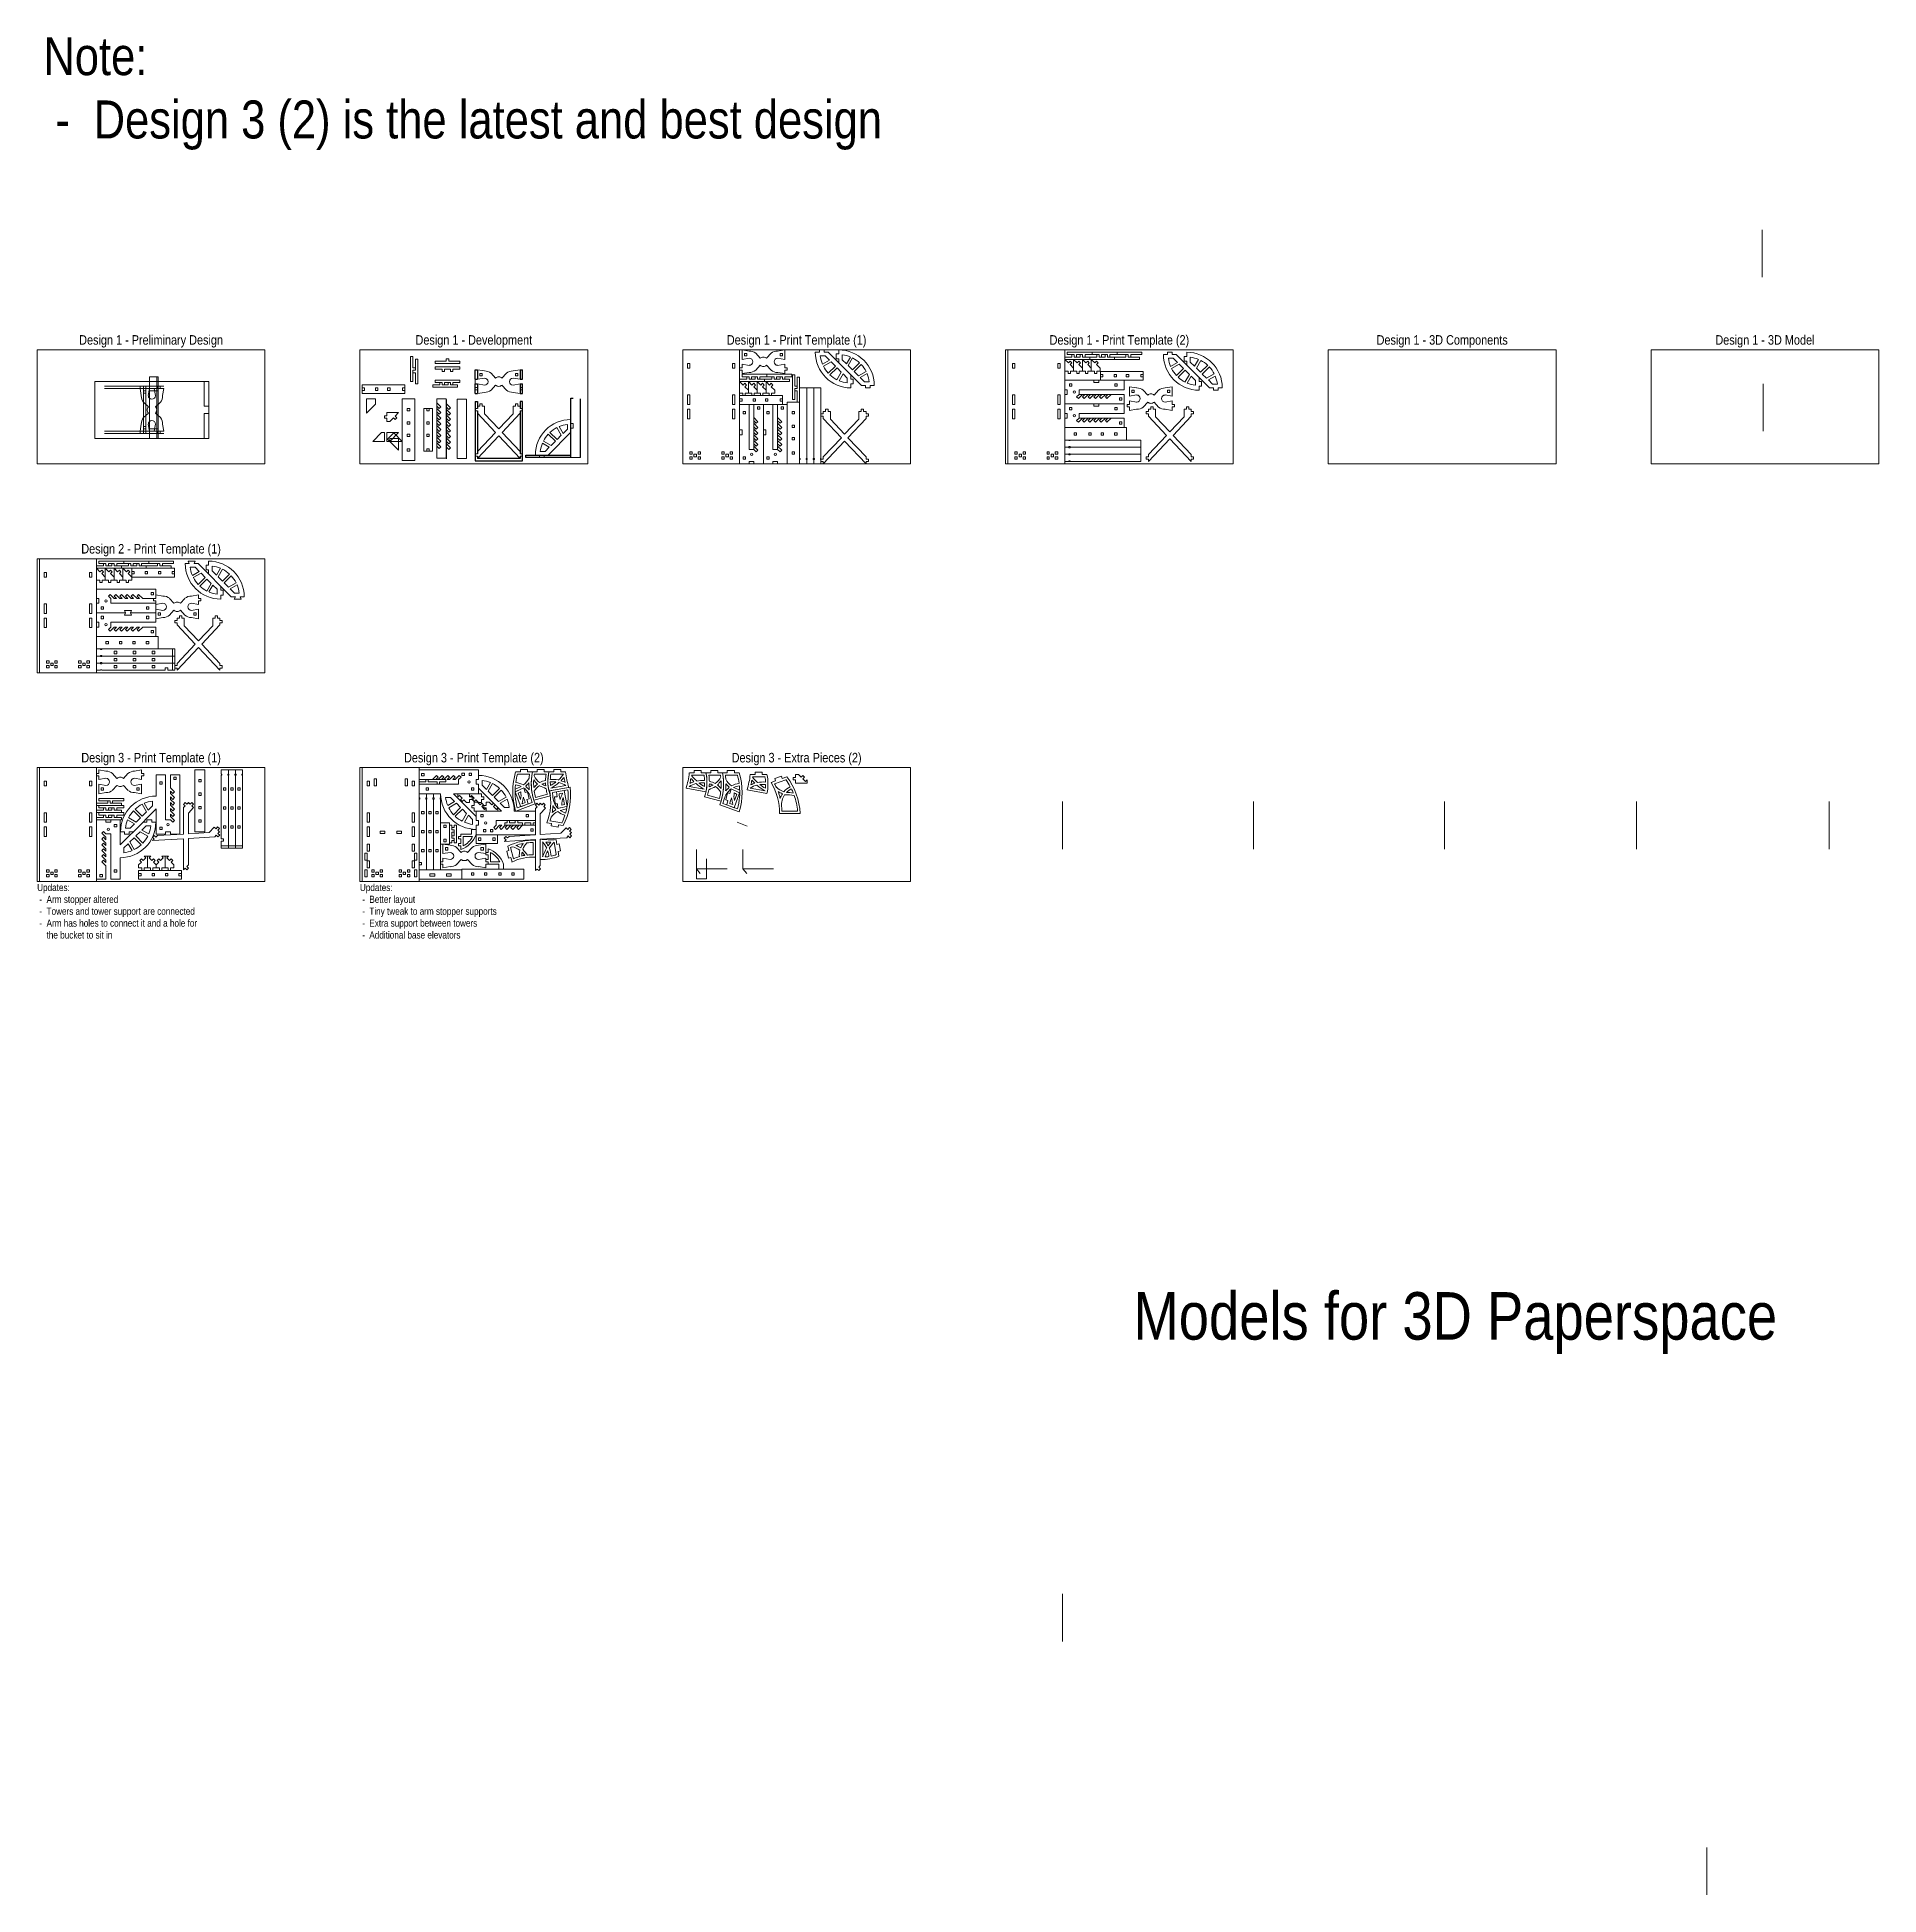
# Model space of a CAD drawing. Header units: inches. Extents: x 0 to 194, y -151 to 45.
import ezdxf

# ---------------------------------------------------------------- set-up
doc = ezdxf.new("R2010")
doc.units = ezdxf.units.IN
doc.header["$MEASUREMENT"] = 0
doc.layers.get('0').update_dxf_attribs({"lineweight": 0})
doc.layers.add('Cuts', color=1, linetype='Continuous', lineweight=0)
doc.layers.add('Temporary Drawing', color=3, linetype='Continuous')
doc.styles.get("Standard").update_dxf_attribs({"font": 'ARIALN.TTF'})

msp = doc.modelspace()

# ---------------------------------------------------------------- texts
for s, width, heights, insert, char_height, attachment_point in [('{\\C4;Note:\\P\\pi-4.038,l5.2932,t5.2932;-^IDesign 3 (2) is the latest and best design}', 88.8955, [39.75], (0.66, 44.94), 4, 1), ('Design 1 - Preliminary Design', 16.5887, [0], (12, 12.25), 1, 8), ('Design 1 - Development', 16.5887, [0], (46, 12.25), 1, 8), ('Design 1 - Print Template (1)', 16.5887, [0], (80, 12.25), 1, 8), ('Design 1 - Print Template (2)', 16.5887, [0], (114, 12.25), 1, 8), ('Design 1 - 3D Components', 16.5887, [0], (148, 12.25), 1, 8), ('Design 1 - 3D Model', 16.5887, [0], (182, 12.25), 1, 8), ('Design 2 - Print Template (1)', 16.5887, [0], (12, -9.75), 1, 8), ('Design 3 - Print Template (1)', 16.5887, [1.3], (12, -31.75), 1, 8), ('Design 3 - Extra Pieces (2)', 16.5887, [1.3], (80, -31.75), 1, 8), ('Updates:\\P\\pi-0.75713,l0.99247,t0.99247;-^IArm stopper altered\\P-^ITowers and tower support are connected\\P-^IArm has holes to connect it and a hole for the bucket to sit in', 17.0686, [7.42], (0, -44.25), 0.75, 1)]:
    msp.add_mtext_dynamic_manual_height_columns(s, width=width, gutter_width=1, heights=heights, dxfattribs=dict(insert=insert, char_height=char_height, attachment_point=attachment_point))
at = {"lineweight": 0}
for s, width, heights, insert, char_height, attachment_point in [('Design 3 - Print Template (2)', 16.5887, [1.3], (46, -31.75), 1, 8), ('Updates:\\P\\pi-0.75713,l0.99247,t0.99247;-^IBetter layout\\P-^ITiny tweak to arm stopper supports\\P-^IExtra support between towers\\P-^IAdditional base elevators', 17.0686, [7.42], (34, -44.25), 0.75, 1), ('Models for 3D Paperspace', 77.1835, [7.42], (115.48, -87.25), 5, 1)]:
    msp.add_mtext_dynamic_manual_height_columns(s, width=width, gutter_width=1, heights=heights, dxfattribs=dict(at, insert=insert, char_height=char_height, attachment_point=attachment_point))

# ---------------------------------------------------------------- linework, layer by layer
for p, q in [((181.7, 19.65, 1), (181.7, 24.65, 1)), ((181.7, 22.52, 1), (181.7, 21.77, 1)), ((24, 12), (0, 12)), ((0, 12), (0, 0)), ((24, 0), (24, 12)), ((58, 12), (34, 12)), ((34, 12), (34, 0)), ((58, 0), (58, 12)), ((92, 12), (68, 12)), ((68, 12), (68, 0)), ((74.25, 12), (75, 11.88)), ((74.25, 12), (74.25, 11)), ((78.75, 12), (78, 11.88)), ((78.75, 12), (78.75, 11)), ((81.97, 11.75), (82.4, 11.75)), ((82.9, 12), (82.4, 12)), ((82.4, 12), (82.4, 11.75)), ((82.9, 12), (82.9, 11.75)), ((82.9, 11.75), (83.33, 11.75)), ((86.83, 8.25), (83.33, 11.75)), ((84.43, 12), (84.43, 11.57)), ((92, 0), (92, 12)), ((126, 12), (102, 12)), ((102, 12), (102, 0)), ((126, 0), (126, 12)), ((160, 12), (136, 12)), ((136, 12), (136, 0)), ((160, 0), (160, 12)), ((194, 12), (170, 12)), ((170, 12), (170, 0)), ((194, 0), (194, 12)), ((39.34, 11.29), (39.34, 11.29)), ((39.34, 8.66), (39.34, 11.29)), ((39.59, 11.29), (39.34, 11.29)), ((39.34, 10.29), (39.34, 10.54)), ((39.59, 11.29), (39.59, 10.1)), ((39.59, 11.29), (39.59, 10.41)), ((39.59, 10.1), (39.84, 10.1)), ((39.59, 9.6), (39.59, 9.85)), ((39.59, 9.85), (39.84, 9.85)), ((39.59, 9.85), (39.59, 8.66)), ((39.84, 9.85), (39.59, 9.85)), ((39.84, 9.85), (39.84, 11.04)), ((39.84, 11.04), (40.09, 11.04)), ((39.84, 10.1), (39.84, 9.85)), ((40.09, 11.04), (40.09, 8.41)), ((41.92, 10.56), (41.91, 10.56)), ((41.92, 10.81), (43.1, 10.81)), ((41.92, 10.81), (42.79, 10.81)), ((41.92, 10.81), (41.92, 10.56)), ((44.54, 10.56), (41.92, 10.56)), ((41.92, 9.97), (41.92, 10.22)), ((41.92, 9.97), (41.92, 10.22)), ((41.92, 10.22), (44.54, 10.22)), ((41.92, 9.97), (42.67, 9.97)), ((42.67, 9.97), (41.92, 9.97)), ((42.92, 10.56), (42.67, 10.56)), ((42.67, 9.97), (42.67, 9.72)), ((42.92, 9.72), (42.92, 9.97)), ((42.92, 9.97), (43.54, 9.97)), ((43.1, 10.81), (43.1, 11.06)), ((43.1, 11.06), (43.35, 11.06)), ((43.35, 11.06), (43.35, 10.81)), ((43.35, 10.81), (44.54, 10.81)), ((43.54, 9.97), (43.54, 9.72)), ((43.79, 9.72), (43.79, 9.97)), ((43.79, 9.97), (44.54, 9.97)), ((44.54, 10.81), (44.54, 10.56)), ((44.54, 10.22), (44.54, 9.97)), ((44.54, 10.22), (44.54, 9.97)), ((46.38, 9.91), (47.13, 9.78)), ((46.38, 9.91), (46.38, 8.91)), ((50.88, 9.91), (50.13, 9.78)), ((50.88, 9.91), (50.88, 8.91)), ((68.5, 10.57), (68.75, 10.57)), ((68.5, 10.07), (68.5, 10.57)), ((68.75, 10.07), (68.5, 10.07)), ((68.75, 10.57), (68.75, 10.07)), ((73.5, 10.57), (73.25, 10.57)), ((73.25, 10.57), (73.25, 10.07)), ((73.25, 10.07), (73.5, 10.07)), ((73.5, 10.07), (73.5, 10.57)), ((74.25, 10.12), (74, 10.12)), ((74, 10.12), (74, 9.88)), ((74.25, 9.88), (74, 9.88)), ((74.25, 11), (75, 11.12)), ((74.25, 10.5), (75, 10.37)), ((74.25, 10.5), (74.25, 10.12)), ((74.25, 9.88), (74.25, 9.5)), ((75.69, 11.64), (76.16, 11.12)), ((75.69, 9.86), (76.16, 10.38)), ((77.31, 11.64), (76.84, 11.12)), ((77.31, 9.86), (76.84, 10.38)), ((78.75, 11), (78, 11.12)), ((78.75, 10.5), (78, 10.37)), ((78.75, 10.5), (78.75, 10.12)), ((78.75, 10.12), (79, 10.12)), ((78.75, 9.88), (78.75, 9.5)), ((78.75, 9.88), (79, 9.88)), ((79, 10.12), (79, 9.88)), ((83, 11.37), (82.49, 11.37)), ((82.72, 10.5), (83.45, 10.92)), ((82.83, 10.28), (83.63, 10.74)), ((83.45, 10.92), (83, 11.37)), ((83.34, 9.54), (84.08, 10.29)), ((83.51, 9.37), (84.26, 10.11)), ((84.08, 10.29), (83.63, 10.74)), ((84.43, 11.57), (84.18, 11.57)), ((84.18, 11.57), (84.18, 11.07)), ((84.43, 11.07), (84.18, 11.07)), ((84.71, 9.66), (84.26, 10.11)), ((84.43, 11.07), (84.43, 10.65)), ((84.81, 10.97), (84.81, 11.48)), ((84.81, 10.97), (85.26, 10.52)), ((85.68, 11.25), (85.26, 10.52)), ((85.9, 11.15), (85.44, 10.34)), ((85.44, 10.34), (85.89, 9.89)), ((86.64, 10.63), (85.89, 9.89)), ((86.81, 10.46), (86.07, 9.71)), ((10.84, 7.93, 5.75), (10.96, 7.18, 5.75)), ((10.84, 7.93, 5.75), (11.84, 7.93, 5.75)), ((10.84, 7.93, 6), (10.96, 7.18, 6)), ((10.84, 7.93, 6), (11.84, 7.93, 6)), ((11.84, 7.93, 5.75), (11.71, 7.18, 5.75)), ((11.84, 7.93, 6), (11.71, 7.18, 6)), ((12.34, 7.93, 5.75), (12.46, 7.18, 5.75)), ((12.34, 7.93, 5.75), (12.71, 7.93, 5.75)), ((12.34, 7.93, 6), (12.46, 7.18, 6)), ((12.34, 7.93, 6), (12.71, 7.93, 6)), ((12.71, 7.93, 5.75), (12.71, 8.18, 5.75)), ((12.71, 8.18, 5.75), (12.96, 8.18, 5.75)), ((12.71, 7.93, 6), (12.71, 8.18, 6)), ((12.71, 8.18, 6), (12.96, 8.18, 6)), ((12.96, 7.93, 5.75), (12.96, 8.18, 5.75)), ((12.96, 7.93, 6), (12.96, 8.18, 6)), ((12.96, 7.93, 5.75), (13.34, 7.93, 5.75)), ((12.96, 7.93, 6), (13.34, 7.93, 6)), ((13.21, 7.18, 5.75), (13.34, 7.93, 5.75)), ((13.21, 7.18, 6), (13.34, 7.93, 6)), ((34.22, 7.99), (34.47, 7.99)), ((34.22, 7.74), (34.22, 7.99)), ((34.47, 7.74), (34.47, 7.99)), ((35.63, 7.74), (35.63, 7.99)), ((35.88, 7.99), (35.63, 7.99)), ((35.88, 7.74), (35.88, 7.99)), ((36.92, 7.74), (36.92, 7.99)), ((37.17, 7.99), (36.92, 7.99)), ((37.17, 7.74), (37.17, 7.99)), ((38.47, 7.74), (38.47, 7.99)), ((38.72, 7.99), (38.47, 7.99)), ((38.72, 7.74), (38.72, 7.99)), ((39.59, 8.66), (39.34, 8.66)), ((39.84, 9.6), (39.59, 9.6)), ((39.84, 8.41), (39.84, 9.6)), ((39.84, 8.41), (39.84, 9.29)), ((39.84, 8.41), (40.09, 8.41)), ((40.09, 9.41), (40.09, 9.16)), ((40.09, 8.41), (40.09, 8.41)), ((41.67, 8.07), (41.67, 8.32)), ((42.42, 8.32), (41.67, 8.32)), ((41.67, 8.07), (41.67, 8.32)), ((44.29, 8.07), (41.67, 8.07)), ((41.92, 8.57), (41.92, 8.82)), ((41.92, 8.57), (41.92, 8.82)), ((41.92, 8.82), (44.54, 8.82)), ((42.67, 8.57), (41.92, 8.57)), ((41.92, 8.57), (42.67, 8.57)), ((42.67, 8.57), (42.42, 8.57)), ((42.42, 8.57), (42.42, 8.32)), ((42.67, 9.72), (42.92, 9.72)), ((42.67, 8.57), (42.67, 8.32)), ((42.67, 8.32), (42.67, 8.57)), ((42.67, 8.32), (42.92, 8.32)), ((43.29, 8.32), (42.67, 8.32)), ((42.92, 8.57), (43.54, 8.57)), ((42.92, 8.32), (42.92, 8.57)), ((43.54, 8.57), (43.29, 8.57)), ((43.29, 8.57), (43.29, 8.32)), ((43.54, 9.72), (43.79, 9.72)), ((43.54, 8.57), (43.54, 8.32)), ((43.54, 8.32), (43.54, 8.57)), ((43.54, 8.32), (43.79, 8.32)), ((43.54, 8.32), (44.29, 8.32)), ((44.29, 8.32), (43.54, 8.32)), ((43.79, 8.57), (44.54, 8.57)), ((43.79, 8.32), (43.79, 8.57)), ((44.29, 8.32), (44.29, 8.07)), ((44.29, 8.32), (44.29, 8.07)), ((44.54, 8.82), (44.54, 8.57)), ((44.54, 8.82), (44.54, 8.57)), ((46.13, 8.91), (46.13, 8.41)), ((46.38, 8.03), (46.13, 8.03)), ((46.13, 8.03), (46.13, 7.78)), ((46.38, 8.91), (47.13, 9.03)), ((46.38, 8.41), (47.13, 8.28)), ((46.38, 8.41), (46.38, 8.03)), ((48.29, 9.02), (47.81, 9.55)), ((48.29, 8.29), (47.81, 7.76)), ((49.44, 9.55), (48.96, 9.02)), ((49.44, 7.76), (48.96, 8.29)), ((50.88, 8.91), (50.13, 9.03)), ((50.88, 8.41), (50.13, 8.28)), ((50.88, 8.41), (50.88, 8.03)), ((50.88, 8.03), (51.13, 8.03)), ((51.13, 8.03), (51.13, 7.78)), ((74, 8.68), (74, 8.93)), ((74.75, 8.93), (74, 8.93)), ((74, 8.68), (74, 8.93)), ((76.63, 8.68), (74, 8.68)), ((74.99, 9.62), (74.25, 9.5)), ((74.25, 9.18), (74.25, 9.43)), ((74.25, 9.18), (74.25, 9.43)), ((74.25, 9.43), (76.88, 9.43)), ((75, 9.18), (74.25, 9.18)), ((74.25, 9.18), (75, 9.18)), ((75, 9.18), (74.75, 9.18)), ((74.75, 9.18), (74.75, 8.93)), ((75, 9.18), (75, 8.93)), ((75, 8.93), (75, 9.18)), ((75, 8.93), (75.25, 8.93)), ((75.62, 8.93), (75, 8.93)), ((75.25, 9.18), (75.87, 9.18)), ((75.25, 8.93), (75.25, 9.18)), ((75.87, 9.18), (75.62, 9.18)), ((75.62, 9.18), (75.62, 8.93)), ((75.87, 9.18), (75.87, 8.93)), ((75.87, 8.93), (75.87, 9.18)), ((75.87, 8.93), (76.13, 8.93)), ((75.87, 8.93), (76.63, 8.93)), ((76.63, 8.93), (75.87, 8.93)), ((76.13, 9.18), (76.88, 9.18)), ((76.13, 8.93), (76.13, 9.18)), ((76.63, 8.93), (76.63, 8.68)), ((76.63, 8.93), (76.63, 8.68)), ((76.63, 8.68), (76.63, 8.93)), ((77.38, 8.93), (76.63, 8.93)), ((76.63, 8.68), (76.63, 8.93)), ((79.25, 8.68), (76.63, 8.68)), ((76.88, 9.43), (76.88, 9.18)), ((76.88, 9.43), (76.88, 9.18)), ((76.88, 9.18), (76.88, 9.43)), ((76.88, 9.18), (76.88, 9.43)), ((76.88, 9.43), (79.5, 9.43)), ((77.63, 9.18), (76.88, 9.18)), ((76.88, 9.18), (77.63, 9.18)), ((77.63, 9.18), (77.38, 9.18)), ((77.38, 9.18), (77.38, 8.93)), ((77.63, 9.18), (77.63, 8.93)), ((77.63, 8.93), (77.63, 9.18)), ((77.63, 8.93), (77.88, 8.93)), ((78.25, 8.93), (77.63, 8.93)), ((77.88, 9.18), (78.5, 9.18)), ((77.88, 8.93), (77.88, 9.18)), ((78.01, 9.62), (78.75, 9.5)), ((78.5, 9.18), (78.25, 9.18)), ((78.25, 9.18), (78.25, 8.93)), ((78.5, 9.18), (78.5, 8.93)), ((78.5, 8.93), (78.5, 9.18)), ((78.5, 8.93), (78.75, 8.93)), ((78.5, 8.93), (79.25, 8.93)), ((79.25, 8.93), (78.5, 8.93)), ((78.75, 9.18), (79.5, 9.18)), ((78.75, 8.93), (78.75, 9.18)), ((79.25, 8.93), (79.25, 8.68)), ((79.25, 8.93), (79.25, 8.68)), ((79.5, 9.43), (79.5, 9.18)), ((79.5, 9.43), (79.5, 9.18)), ((79.56, 9.38), (79.56, 9.39)), ((79.56, 6.76), (79.56, 9.38)), ((79.81, 9.38), (79.56, 9.38)), ((79.56, 8.38), (79.56, 8.63)), ((79.81, 9.38), (79.81, 8.19)), ((79.81, 9.38), (79.81, 8.51)), ((79.81, 8.19), (80.06, 8.19)), ((79.81, 7.69), (79.81, 7.94)), ((79.81, 7.94), (80.06, 7.94)), ((79.81, 7.94), (79.81, 6.76)), ((80.06, 7.94), (79.81, 7.94)), ((80.06, 7.94), (80.06, 9.13)), ((80.06, 9.13), (80.31, 9.13)), ((80.06, 8.19), (80.06, 7.94)), ((80.31, 9.13), (80.31, 6.51)), ((84.25, 8.85), (84.71, 9.66)), ((84.48, 8.75), (84.89, 9.48)), ((85.34, 9.03), (84.89, 9.48)), ((85.34, 9.03), (85.34, 8.52)), ((85.72, 8.93), (85.72, 9.35)), ((85.72, 8.93), (85.97, 8.93)), ((85.72, 8), (85.72, 8.43)), ((85.72, 8.43), (85.97, 8.43)), ((85.97, 8.43), (85.97, 8.93)), ((86.07, 9.71), (86.52, 9.26)), ((87.33, 9.72), (86.52, 9.26)), ((87.43, 9.5), (86.7, 9.08)), ((86.7, 9.08), (87.15, 8.63)), ((87.25, 8.25), (86.83, 8.25)), ((87.15, 8.63), (87.66, 8.63)), ((87.25, 8), (87.25, 8.25)), ((87.25, 8), (87.75, 8)), ((88.18, 8.25), (87.75, 8.25)), ((87.75, 8), (87.75, 8.25)), ((181.82, 3.44, 1), (181.82, 8.44, 1)), ((11.2, 6.5, 5.75), (11.72, 6.02, 5.75)), ((11.2, 6.5, 6), (11.72, 6.02, 6)), ((12.98, 6.5, 5.75), (12.46, 6.02, 5.75)), ((12.98, 6.5, 6), (12.46, 6.02, 6)), ((34.22, 7.74), (34.47, 7.74)), ((35.88, 7.74), (35.63, 7.74)), ((37.17, 7.74), (36.92, 7.74)), ((38.72, 7.74), (38.47, 7.74)), ((42.52, 6.01), (42.09, 6.44)), ((42.34, 5.84), (42.09, 6.09)), ((42.34, 5.84), (42.52, 6.01)), ((43.12, 6.76), (43.12, 0.51)), ((43.54, 5.91), (43.12, 6.33)), ((43.37, 5.73), (43.12, 5.98)), ((43.37, 5.73), (43.54, 5.91)), ((46.38, 7.78), (46.13, 7.78)), ((46.38, 7.78), (46.38, 7.41)), ((47.13, 7.53), (46.38, 7.41)), ((46.38, 5.83), (46.38, 6.06)), ((46.38, 6.06), (46.5, 6.06)), ((46.38, 6.06), (46.5, 6.06)), ((46.38, 6.06), (46.63, 6.06)), ((46.63, 6.31), (46.88, 6.31)), ((46.63, 6.06), (46.63, 6.31)), ((46.88, 6.06), (46.88, 6.31)), ((46.88, 6.06), (47.13, 6.06)), ((47.13, 6.06), (47.13, 5.27)), ((50.13, 7.53), (50.88, 7.41)), ((50.38, 6.06), (50.13, 6.06)), ((50.13, 6.06), (50.13, 5.27)), ((50.63, 6.31), (50.38, 6.31)), ((50.38, 6.06), (50.38, 6.31)), ((50.63, 6.06), (50.63, 6.31)), ((50.88, 6.06), (50.63, 6.06)), ((50.75, 6.06), (50.88, 6.06)), ((50.88, 7.78), (51.13, 7.78)), ((50.88, 7.78), (50.88, 7.41)), ((50.88, 5.83), (50.88, 6.06)), ((68.5, 7.25), (68.75, 7.25)), ((68.5, 6.25), (68.5, 7.25)), ((68.5, 6.25), (68.75, 6.25)), ((68.75, 7.25), (68.75, 6.25)), ((73.5, 7.25), (73.25, 7.25)), ((73.25, 7.25), (73.25, 6.25)), ((73.5, 6.25), (73.25, 6.25)), ((73.5, 6.25), (73.5, 7.25)), ((74, 6.84), (74.25, 6.84)), ((74, 6.59), (74, 6.84)), ((74, 6.59), (74.25, 6.59)), ((74.25, 6.59), (74.25, 6.84)), ((75.42, 6.59), (75.42, 6.84)), ((75.67, 6.84), (75.42, 6.84)), ((75.67, 6.59), (75.42, 6.59)), ((75.67, 6.59), (75.67, 6.84)), ((76.13, 6), (75.87, 6)), ((75.87, 5.75), (75.87, 6)), ((76.13, 5.75), (76.13, 6)), ((76.71, 6.59), (76.71, 6.84)), ((76.96, 6.84), (76.71, 6.84)), ((76.96, 6.59), (76.71, 6.59)), ((76.96, 6.59), (76.96, 6.84)), ((78.25, 6.59), (78.25, 6.84)), ((78.5, 6.84), (78.25, 6.84)), ((78.5, 6.59), (78.25, 6.59)), ((78.63, 6), (78.37, 6)), ((78.37, 5.75), (78.37, 6)), ((78.5, 6.59), (78.5, 6.84)), ((78.63, 5.75), (78.63, 6)), ((79.81, 6.76), (79.56, 6.76)), ((80.06, 7.69), (79.81, 7.69)), ((80.06, 6.51), (80.06, 7.69)), ((80.06, 6.51), (80.06, 7.38)), ((80.06, 6.51), (80.31, 6.51)), ((80.31, 7.51), (80.31, 7.26)), ((80.31, 6.51), (80.31, 6.5)), ((181.82, 6.31, 1), (181.82, 5.56, 1)), ((10.84, 3.43, 5.75), (10.96, 4.18, 5.75)), ((10.84, 3.43, 6), (10.96, 4.18, 6)), ((11.72, 5.35, 5.75), (11.2, 4.87, 5.75)), ((11.72, 5.35, 6), (11.2, 4.87, 6)), ((11.84, 3.43, 5.75), (11.71, 4.18, 5.75)), ((11.84, 3.43, 6), (11.71, 4.18, 6)), ((12.34, 3.43, 5.75), (12.46, 4.18, 5.75)), ((12.34, 3.43, 6), (12.46, 4.18, 6)), ((12.46, 5.35, 5.75), (12.98, 4.87, 5.75)), ((12.46, 5.35, 6), (12.98, 4.87, 6)), ((13.21, 4.18, 5.75), (13.34, 3.43, 5.75)), ((13.21, 4.18, 6), (13.34, 3.43, 6)), ((38.99, 5.84), (38.99, 5.59)), ((38.99, 5.84), (39.24, 5.84)), ((38.99, 5.59), (39.24, 5.59)), ((38.99, 4.42), (39.24, 4.42)), ((38.99, 4.17), (38.99, 4.42)), ((38.99, 4.17), (39.24, 4.17)), ((39.24, 5.84), (39.24, 5.59)), ((39.24, 4.17), (39.24, 4.42)), ((41.05, 5.84), (41.05, 5.59)), ((41.05, 5.84), (41.3, 5.84)), ((41.05, 5.59), (41.3, 5.59)), ((41.05, 4.42), (41.3, 4.42)), ((41.05, 4.17), (41.05, 4.42)), ((41.05, 4.17), (41.3, 4.17)), ((41.3, 5.84), (41.3, 5.59)), ((41.3, 4.17), (41.3, 4.42)), ((42.52, 5.41), (42.09, 5.84)), ((42.34, 5.23), (42.09, 5.48)), ((42.52, 4.81), (42.09, 5.23)), ((42.34, 4.63), (42.09, 4.88)), ((42.52, 4.2), (42.09, 4.63)), ((42.34, 4.02), (42.09, 4.27)), ((42.52, 3.6), (42.09, 4.02)), ((42.34, 5.23), (42.52, 5.41)), ((42.34, 4.63), (42.52, 4.81)), ((42.34, 4.02), (42.52, 4.2)), ((43.54, 5.3), (43.12, 5.73)), ((43.37, 5.13), (43.12, 5.38)), ((43.54, 4.7), (43.12, 5.13)), ((43.37, 4.52), (43.12, 4.77)), ((43.54, 4.1), (43.12, 4.52)), ((43.37, 3.92), (43.12, 4.17)), ((43.54, 3.49), (43.12, 3.92)), ((43.37, 5.13), (43.54, 5.3)), ((43.37, 4.52), (43.54, 4.7)), ((43.37, 3.92), (43.54, 4.1)), ((46.38, 5.83), (46.13, 5.83)), ((46.13, 5.83), (46.13, 5.58)), ((46.13, 5.58), (46.38, 5.58)), ((46.38, 5.58), (46.38, 5.34)), ((46.38, 5.34), (48.28, 3.31)), ((48.63, 3.67), (47.13, 5.27)), ((48.63, 3.67), (50.13, 5.27)), ((50.88, 5.34), (48.97, 3.31)), ((50.88, 5.83), (51.13, 5.83)), ((51.13, 5.58), (50.88, 5.58)), ((50.88, 5.58), (50.88, 5.34)), ((51.13, 5.83), (51.13, 5.58)), ((54.98, 3.92), (55.4, 3.19)), ((55.85, 3.64), (55.85, 4.15)), ((56.23, 4.67), (56.23, 4.24)), ((56.48, 4.24), (56.23, 4.24)), ((56.48, 3.74), (56.48, 4.24)), ((68.5, 5.75), (68.75, 5.75)), ((68.5, 4.75), (68.5, 5.75)), ((68.5, 4.75), (68.75, 4.75)), ((68.75, 5.75), (68.75, 4.75)), ((73.5, 5.75), (73.25, 5.75)), ((73.25, 5.75), (73.25, 4.75)), ((73.5, 4.75), (73.25, 4.75)), ((73.5, 4.75), (73.5, 5.75)), ((74.38, 5.51), (74.62, 5.51)), ((74.38, 5.51), (74.38, 5.26)), ((74.38, 5.26), (74.62, 5.26)), ((74.62, 5.51), (74.62, 5.26)), ((75.93, 4.44), (75.5, 4.87)), ((75.75, 4.27), (75.5, 4.52)), ((75.93, 3.84), (75.5, 4.27)), ((75.75, 3.66), (75.5, 3.91)), ((75.75, 4.27), (75.93, 4.44)), ((76.13, 5.75), (75.87, 5.75)), ((76.88, 5.51), (77.12, 5.51)), ((76.88, 5.51), (76.88, 5.26)), ((76.88, 5.26), (77.12, 5.26)), ((77.12, 5.51), (77.12, 5.26)), ((78.43, 4.44), (78, 4.87)), ((78.25, 4.27), (78, 4.52)), ((78.43, 3.84), (78, 4.27)), ((78.25, 3.66), (78, 3.91)), ((78.25, 4.27), (78.43, 4.44)), ((78.63, 5.75), (78.37, 5.75)), ((79.53, 5.5), (79.53, 5.25)), ((79.53, 5.5), (79.78, 5.5)), ((79.53, 5.25), (79.78, 5.25)), ((79.53, 4.08), (79.78, 4.08)), ((79.53, 3.83), (79.53, 4.08)), ((79.78, 5.5), (79.78, 5.25)), ((79.78, 3.83), (79.78, 4.08)), ((82.81, 5.26), (82.56, 5.26)), ((82.56, 5.26), (82.56, 5.01)), ((82.56, 5.01), (82.81, 5.01)), ((82.81, 5.26), (82.81, 5.5)), ((82.81, 5.5), (82.94, 5.5)), ((82.81, 5.5), (82.94, 5.5)), ((82.81, 5.5), (83.06, 5.5)), ((82.81, 5.01), (82.81, 4.78)), ((82.81, 4.78), (84.72, 2.75)), ((83.06, 5.75), (83.31, 5.75)), ((83.06, 5.5), (83.06, 5.75)), ((83.31, 5.5), (83.31, 5.75)), ((83.31, 5.5), (83.56, 5.5)), ((83.56, 5.5), (83.56, 4.7)), ((85.06, 3.11), (83.56, 4.7)), ((85.06, 3.11), (86.56, 4.7)), ((87.31, 4.78), (85.4, 2.75)), ((86.81, 5.5), (86.56, 5.5)), ((86.56, 5.5), (86.56, 4.7)), ((87.06, 5.75), (86.81, 5.75)), ((86.81, 5.5), (86.81, 5.75)), ((87.06, 5.5), (87.06, 5.75)), ((87.31, 5.5), (87.06, 5.5)), ((87.19, 5.5), (87.31, 5.5)), ((87.31, 5.26), (87.31, 5.5)), ((87.31, 5.26), (87.56, 5.26)), ((87.56, 5.01), (87.31, 5.01)), ((87.31, 5.01), (87.31, 4.78)), ((87.56, 5.26), (87.56, 5.01)), ((0, 0), (0, 2)), ((10.84, 3.43, 5.75), (11.84, 3.43, 5.75)), ((10.84, 3.43, 6), (11.84, 3.43, 6)), ((12.34, 3.43, 5.75), (12.71, 3.43, 5.75)), ((12.34, 3.43, 6), (12.71, 3.43, 6)), ((12.71, 3.43, 5.75), (12.71, 3.18, 5.75)), ((12.71, 3.43, 6), (12.71, 3.18, 6)), ((12.71, 3.18, 5.75), (12.96, 3.18, 5.75)), ((12.71, 3.18, 6), (12.96, 3.18, 6)), ((12.96, 3.43, 5.75), (13.34, 3.43, 5.75)), ((12.96, 3.43, 5.75), (12.96, 3.18, 5.75)), ((12.96, 3.43, 6), (13.34, 3.43, 6)), ((12.96, 3.43, 6), (12.96, 3.18, 6)), ((38.99, 3.13), (39.24, 3.13)), ((38.99, 2.88), (38.99, 3.13)), ((38.99, 2.88), (39.24, 2.88)), ((39.24, 2.88), (39.24, 3.13)), ((41.05, 3.13), (41.3, 3.13)), ((41.05, 2.88), (41.05, 3.13)), ((41.05, 2.88), (41.3, 2.88)), ((41.3, 2.88), (41.3, 3.13)), ((42.34, 3.42), (42.09, 3.67)), ((42.52, 2.99), (42.09, 3.42)), ((42.34, 2.82), (42.09, 3.07)), ((42.52, 2.39), (42.09, 2.82)), ((42.34, 2.21), (42.09, 2.46)), ((42.52, 1.79), (42.09, 2.21)), ((42.34, 3.42), (42.52, 3.6)), ((42.34, 2.82), (42.52, 2.99)), ((42.34, 2.21), (42.52, 2.39)), ((43.37, 3.32), (43.12, 3.57)), ((43.54, 2.89), (43.12, 3.32)), ((43.37, 2.71), (43.12, 2.96)), ((43.54, 2.29), (43.12, 2.71)), ((43.37, 2.11), (43.12, 2.36)), ((43.54, 1.68), (43.12, 2.11)), ((43.37, 3.32), (43.54, 3.49)), ((43.37, 2.71), (43.54, 2.89)), ((43.37, 2.11), (43.54, 2.29)), ((46.38, 1.29), (48.28, 3.31)), ((48.63, 2.95), (46.38, 0.56)), ((48.63, 2.95), (50.88, 0.56)), ((50.88, 1.29), (48.97, 3.31)), ((53.22, 2.17), (53.95, 1.75)), ((53.33, 2.39), (54.14, 1.93)), ((53.83, 0.92), (56.23, 3.32)), ((53.84, 3.13), (54.59, 2.38)), ((54.02, 3.31), (54.76, 2.56)), ((54.14, 1.93), (54.59, 2.38)), ((54.75, 3.82), (55.21, 3.01)), ((54.76, 2.56), (55.21, 3.01)), ((55.4, 3.19), (55.85, 3.64)), ((56.48, 3.74), (56.23, 3.74)), ((56.23, 3.74), (56.23, 3.32)), ((74, 3.57), (74.25, 3.57)), ((74.25, 3.07), (74, 3.07)), ((74.25, 3.57), (74.25, 3.07)), ((75.93, 3.24), (75.5, 3.66)), ((75.75, 3.06), (75.5, 3.31)), ((75.93, 2.63), (75.5, 3.06)), ((75.75, 2.46), (75.5, 2.71)), ((75.93, 2.03), (75.5, 2.46)), ((75.75, 1.85), (75.5, 2.1)), ((75.75, 3.66), (75.93, 3.84)), ((75.75, 3.06), (75.93, 3.24)), ((75.75, 2.46), (75.93, 2.63)), ((75.75, 1.85), (75.93, 2.03)), ((76.5, 3.57), (76.75, 3.57)), ((76.75, 3.07), (76.5, 3.07)), ((76.75, 3.57), (76.75, 3.07)), ((78.43, 3.24), (78, 3.66)), ((78.25, 3.06), (78, 3.31)), ((78.43, 2.63), (78, 3.06)), ((78.25, 2.46), (78, 2.71)), ((78.43, 2.03), (78, 2.46)), ((78.25, 1.85), (78, 2.1)), ((78.25, 3.66), (78.43, 3.84)), ((78.25, 3.06), (78.43, 3.24)), ((78.25, 2.46), (78.43, 2.63)), ((78.25, 1.85), (78.43, 2.03)), ((79.53, 3.83), (79.78, 3.83)), ((79.53, 2.79), (79.78, 2.79)), ((79.53, 2.54), (79.53, 2.79)), ((79.53, 2.54), (79.78, 2.54)), ((79.78, 2.54), (79.78, 2.79)), ((82.81, 0.72), (84.72, 2.75)), ((85.06, 2.39), (82.81, 0)), ((85.06, 2.39), (87.31, 0)), ((87.31, 0.72), (85.4, 2.75)), ((0, 0), (24, 0)), ((34, 0), (58, 0)), ((38.99, 1.59), (39.24, 1.59)), ((38.99, 1.34), (38.99, 1.59)), ((38.99, 1.34), (39.24, 1.34)), ((39.24, 1.34), (39.24, 1.59)), ((41.05, 1.59), (41.3, 1.59)), ((41.05, 1.34), (41.05, 1.59)), ((41.05, 1.34), (41.3, 1.34)), ((41.3, 1.34), (41.3, 1.59)), ((42.34, 1.61), (42.09, 1.86)), ((42.34, 1.61), (42.52, 1.79)), ((43.37, 1.51), (43.12, 1.76)), ((43.37, 1.51), (43.54, 1.68)), ((46.38, 1.05), (46.13, 1.05)), ((46.13, 1.05), (46.13, 0.8)), ((46.13, 0.8), (46.38, 0.8)), ((46.38, 1.05), (46.38, 1.29)), ((46.38, 0.8), (46.38, 0.56)), ((50.88, 1.05), (50.88, 1.29)), ((50.88, 1.05), (51.13, 1.05)), ((51.13, 0.8), (50.88, 0.8)), ((50.88, 0.8), (50.88, 0.56)), ((51.13, 1.05), (51.13, 0.8)), ((52.48, 0.92), (52.9, 0.92)), ((52.9, 0.92), (52.9, 0.67)), ((52.9, 0.67), (53.4, 0.67)), ((53.5, 1.3), (53, 1.3)), ((53.4, 0.92), (53.4, 0.67)), ((53.4, 0.92), (53.83, 0.92)), ((53.5, 1.3), (53.95, 1.75)), ((56.23, 0.67), (57.23, 0.67)), ((68, 0), (92, 0)), ((68.75, 1.25), (68.75, 1)), ((69, 1.25), (68.75, 1.25)), ((69, 1), (68.75, 1)), ((68.75, 0.75), (68.75, 0.5)), ((68.75, 0.75), (68.75, 0.5)), ((69, 0.75), (68.75, 0.75)), ((69, 0.5), (68.75, 0.5)), ((69, 1.25), (69, 1)), ((69, 0.75), (69, 0.5)), ((69, 0.75), (69, 0.5)), ((69.19, 1), (69.19, 0.75)), ((69.19, 1), (69.44, 1)), ((69.44, 1), (69.19, 1)), ((69.44, 0.75), (69.19, 0.75)), ((69.44, 1), (69.44, 0.75)), ((69.62, 1.25), (69.62, 1)), ((69.88, 1.25), (69.62, 1.25)), ((69.88, 1), (69.62, 1)), ((69.62, 0.75), (69.62, 0.5)), ((69.62, 0.75), (69.62, 0.5)), ((69.62, 0.75), (69.88, 0.75)), ((69.88, 0.5), (69.62, 0.5)), ((69.88, 1.25), (69.88, 1)), ((69.88, 0.75), (69.88, 0.5)), ((69.88, 0.75), (69.88, 0.5)), ((72.12, 1.25), (72.12, 1)), ((72.12, 1.25), (72.38, 1.25)), ((72.12, 1), (72.38, 1)), ((72.12, 0.75), (72.12, 0.5)), ((72.12, 0.75), (72.12, 0.5)), ((72.38, 0.75), (72.12, 0.75)), ((72.12, 0.5), (72.38, 0.5)), ((72.38, 1.25), (72.38, 1)), ((72.38, 0.75), (72.38, 0.5)), ((72.38, 0.75), (72.38, 0.5)), ((72.56, 1), (72.56, 0.75)), ((72.81, 1), (72.56, 1)), ((72.56, 1), (72.81, 1)), ((72.56, 0.75), (72.81, 0.75)), ((72.81, 1), (72.81, 0.75)), ((73, 1.25), (73, 1)), ((73, 1.25), (73.25, 1.25)), ((73, 1), (73.25, 1)), ((73, 0.75), (73, 0.5)), ((73, 0.75), (73, 0.5)), ((73, 0.75), (73.25, 0.75)), ((73, 0.5), (73.25, 0.5)), ((73.25, 1.25), (73.25, 1)), ((73.25, 0.75), (73.25, 0.5)), ((73.25, 0.75), (73.25, 0.5)), ((74.38, 0.74), (74.62, 0.74)), ((74.38, 0.74), (74.38, 0.49)), ((74.38, 0.49), (74.62, 0.49)), ((74.62, 0.74), (74.62, 0.49)), ((75.93, 1.43), (75.5, 1.85)), ((75.75, 1.25), (75.5, 1.5)), ((75.75, 1.25), (75.93, 1.43)), ((76.88, 0.74), (77.12, 0.74)), ((76.88, 0.74), (76.88, 0.49)), ((76.88, 0.49), (77.12, 0.49)), ((77.12, 0.74), (77.12, 0.49)), ((78.43, 1.43), (78, 1.85)), ((78.25, 1.25), (78, 1.5)), ((78.25, 1.25), (78.43, 1.43)), ((79.53, 1.25), (79.78, 1.25)), ((79.53, 1), (79.53, 1.25)), ((79.53, 1), (79.78, 1)), ((79.78, 1), (79.78, 1.25)), ((80.31, 0.56), (80.37, 0.56)), ((80.37, 0.44), (80.31, 0.44)), ((80.37, 0.56), (80.37, 0.44)), ((81.06, 0.56), (81, 0.56)), ((81, 0.56), (81, 0.44)), ((81, 0.44), (81.06, 0.44)), ((81.06, 0.56), (81.12, 0.56)), ((81.12, 0.44), (81.06, 0.44)), ((81.12, 0.56), (81.12, 0.44)), ((81.81, 0.56), (81.75, 0.56)), ((81.75, 0.56), (81.75, 0.44)), ((81.75, 0.44), (81.81, 0.44)), ((81.81, 0.56), (81.87, 0.56)), ((81.87, 0.44), (81.81, 0.44)), ((81.87, 0.56), (81.87, 0.44)), ((82.56, 0.56), (82.5, 0.56)), ((82.5, 0.56), (82.5, 0.44)), ((82.5, 0.44), (82.56, 0.44)), ((82.81, 0.49), (82.56, 0.49)), ((82.56, 0.49), (82.56, 0.24)), ((82.56, 0.24), (82.81, 0.24)), ((82.81, 0.49), (82.81, 0.72)), ((82.81, 0.24), (82.81, 0)), ((87.31, 0.49), (87.31, 0.72)), ((87.31, 0.49), (87.56, 0.49)), ((87.56, 0.24), (87.31, 0.24)), ((87.31, 0.24), (87.31, 0)), ((87.56, 0.49), (87.56, 0.24)), ((102, 0), (126, 0)), ((136, 0), (160, 0)), ((170, 0), (194, 0)), ((24, -10), (0, -10)), ((0, -10), (0, -22)), ((24, -22), (24, -10)), ((9.2, -15.44), (9.95, -15.44)), ((9.2, -15.94), (9.95, -15.94)), ((8.12, -20), (8.12, -19.75)), ((8.12, -19.75), (8.38, -19.75)), ((8.38, -20), (8.12, -20)), ((8.12, -20.75), (8.12, -20.5)), ((8.12, -20.5), (8.38, -20.5)), ((8.38, -20.75), (8.12, -20.75)), ((8.12, -21.5), (8.12, -21.25)), ((8.12, -21.25), (8.38, -21.25)), ((8.38, -21.5), (8.12, -21.5)), ((8.38, -19.75), (8.38, -20)), ((8.38, -20.5), (8.38, -20.75)), ((8.38, -21.25), (8.38, -21.5)), ((10.12, -20), (10.12, -19.75)), ((10.12, -19.75), (10.38, -19.75)), ((10.38, -20), (10.12, -20)), ((10.12, -20.75), (10.12, -20.5)), ((10.12, -20.5), (10.38, -20.5)), ((10.38, -20.75), (10.12, -20.75)), ((10.12, -21.5), (10.12, -21.25)), ((10.12, -21.25), (10.38, -21.25)), ((10.38, -21.5), (10.12, -21.5)), ((10.38, -19.75), (10.38, -20)), ((10.38, -20.5), (10.38, -20.75)), ((10.38, -21.25), (10.38, -21.5)), ((12.12, -20), (12.12, -19.75)), ((12.12, -19.75), (12.38, -19.75)), ((12.38, -20), (12.12, -20)), ((12.12, -20.75), (12.12, -20.5)), ((12.12, -20.5), (12.38, -20.5)), ((12.38, -20.75), (12.12, -20.75)), ((12.12, -21.5), (12.12, -21.25)), ((12.12, -21.25), (12.38, -21.25)), ((12.38, -21.5), (12.12, -21.5)), ((12.38, -19.75), (12.38, -20)), ((12.38, -20.5), (12.38, -20.75)), ((12.38, -21.25), (12.38, -21.5)), ((13.75, -21.5), (13.5, -21.5)), ((13.5, -21.5), (13.5, -21.75)), ((13.75, -21.75), (13.75, -21.5)), ((0, -22), (24, -22)), ((24, -32), (0, -32)), ((0, -32), (0, -44)), ((24, -44), (24, -32)), ((92, -32), (68, -32)), ((68, -32), (68, -44)), ((92, -44), (92, -32)), ((19.64, -34.12), (19.89, -34.12)), ((19.64, -34.37), (19.64, -34.12)), ((19.89, -34.37), (19.64, -34.37)), ((19.89, -34.12), (19.89, -34.37)), ((20.39, -34.12), (20.64, -34.12)), ((20.39, -34.37), (20.39, -34.12)), ((20.64, -34.37), (20.39, -34.37)), ((20.64, -34.12), (20.64, -34.37)), ((21.14, -34.12), (21.39, -34.12)), ((21.14, -34.37), (21.14, -34.12)), ((21.39, -34.37), (21.14, -34.37)), ((21.39, -34.12), (21.39, -34.37)), ((6.25, -35.99), (6.24, -35.99)), ((6.25, -35.74), (7.44, -35.74)), ((6.25, -35.74), (7.12, -35.74)), ((6.25, -35.74), (6.25, -35.99)), ((8.88, -35.99), (6.25, -35.99)), ((6.25, -36.74), (6.25, -36.49)), ((7, -36.49), (6.25, -36.49)), ((6.25, -36.74), (6.25, -36.49)), ((8.88, -36.74), (6.25, -36.74)), ((6.5, -35.24), (9.12, -35.24)), ((6.5, -35.49), (6.5, -35.24)), ((7.69, -35.49), (6.5, -35.49)), ((6.5, -36.24), (6.5, -35.99)), ((6.5, -36.24), (6.5, -35.99)), ((6.5, -35.99), (9.12, -35.99)), ((7.25, -36.24), (6.5, -36.24)), ((6.5, -36.24), (7.25, -36.24)), ((6.5, -36.99), (6.5, -36.74)), ((6.5, -36.99), (6.5, -36.74)), ((6.5, -36.74), (9.12, -36.74)), ((7.25, -36.99), (6.5, -36.99)), ((6.5, -36.99), (7.25, -36.99)), ((7.25, -35.99), (7, -35.99)), ((7.25, -36.24), (7, -36.24)), ((7, -36.24), (7, -36.49)), ((7.25, -36.99), (7, -36.99)), ((7, -36.99), (7, -37.24)), ((7.25, -36.24), (7.25, -36.49)), ((7.25, -36.49), (7.25, -36.24)), ((7.25, -36.49), (7.5, -36.49)), ((7.87, -36.49), (7.25, -36.49)), ((7.25, -36.99), (7.25, -37.24)), ((7.25, -37.24), (7.25, -36.99)), ((7.44, -35.74), (7.44, -35.49)), ((7.44, -35.49), (7.69, -35.49)), ((7.5, -36.24), (8.12, -36.24)), ((7.5, -36.49), (7.5, -36.24)), ((7.5, -36.99), (8.12, -36.99)), ((7.5, -37.24), (7.5, -36.99)), ((7.69, -35.49), (7.69, -35.74)), ((7.69, -35.74), (7.69, -35.49)), ((7.69, -35.74), (8.88, -35.74)), ((7.94, -35.74), (7.69, -35.74)), ((8.12, -36.24), (7.87, -36.24)), ((7.87, -36.24), (7.87, -36.49)), ((8.12, -36.99), (7.87, -36.99)), ((7.87, -36.99), (7.87, -37.24)), ((9.12, -35.49), (7.94, -35.49)), ((7.94, -35.49), (7.94, -35.74)), ((8.12, -35.24), (8.38, -35.24)), ((8.12, -36.24), (8.12, -36.49)), ((8.12, -36.49), (8.12, -36.24)), ((8.12, -36.49), (8.38, -36.49)), ((8.12, -36.49), (8.88, -36.49)), ((8.88, -36.49), (8.12, -36.49)), ((8.12, -36.99), (8.12, -37.24)), ((8.12, -37.24), (8.12, -36.99)), ((9.12, -35.49), (8.25, -35.49)), ((8.38, -36.24), (9.12, -36.24)), ((8.38, -36.49), (8.38, -36.24)), ((8.38, -36.99), (9.12, -36.99)), ((8.38, -37.24), (8.38, -36.99)), ((8.88, -35.74), (8.88, -35.99)), ((8.88, -36.49), (8.88, -36.74)), ((8.88, -36.49), (8.88, -36.74)), ((9.12, -35.24), (9.13, -35.24)), ((9.12, -35.49), (9.12, -35.24)), ((9.12, -35.99), (9.12, -36.24)), ((9.12, -35.99), (9.12, -36.24)), ((9.12, -36.74), (9.12, -36.99)), ((9.12, -36.74), (9.12, -36.99)), ((19.64, -36.12), (19.89, -36.12)), ((19.64, -36.37), (19.64, -36.12)), ((19.89, -36.37), (19.64, -36.37)), ((19.89, -36.12), (19.89, -36.37)), ((20.39, -36.12), (20.64, -36.12)), ((20.39, -36.37), (20.39, -36.12)), ((20.64, -36.37), (20.39, -36.37)), ((20.64, -36.12), (20.64, -36.37)), ((21.14, -36.12), (21.39, -36.12)), ((21.14, -36.37), (21.14, -36.12)), ((21.39, -36.37), (21.14, -36.37)), ((21.39, -36.12), (21.39, -36.37)), ((40.5, -36.62), (40.75, -36.62)), ((40.5, -36.87), (40.5, -36.62)), ((40.75, -36.87), (40.5, -36.87)), ((40.75, -36.62), (40.75, -36.87)), ((41.25, -36.62), (41.5, -36.62)), ((41.25, -36.87), (41.25, -36.62)), ((41.5, -36.87), (41.25, -36.87)), ((41.5, -36.62), (41.5, -36.87)), ((42, -36.62), (42.25, -36.62)), ((42, -36.87), (42, -36.62)), ((42.25, -36.87), (42, -36.87)), ((42.25, -36.62), (42.25, -36.87)), ((108, -40.58, 1), (108, -35.58, 1)), ((6.25, -37.49), (6.25, -37.24)), ((7, -37.24), (6.25, -37.24)), ((6.25, -37.49), (6.25, -37.24)), ((8.88, -37.49), (6.25, -37.49)), ((7.25, -37.24), (7.5, -37.24)), ((7.87, -37.24), (7.25, -37.24)), ((8.12, -37.24), (8.38, -37.24)), ((8.12, -37.24), (8.88, -37.24)), ((8.88, -37.24), (8.12, -37.24)), ((8.88, -37.24), (8.88, -37.49)), ((8.88, -37.24), (8.88, -37.49)), ((19.64, -38.12), (19.89, -38.12)), ((19.64, -38.37), (19.64, -38.12)), ((19.89, -38.37), (19.64, -38.37)), ((19.89, -38.12), (19.89, -38.37)), ((20.39, -38.12), (20.64, -38.12)), ((20.39, -38.37), (20.39, -38.12)), ((20.64, -38.37), (20.39, -38.37)), ((20.64, -38.12), (20.64, -38.37)), ((21.14, -38.12), (21.39, -38.12)), ((21.14, -38.37), (21.14, -38.12)), ((21.39, -38.37), (21.14, -38.37)), ((21.39, -38.12), (21.39, -38.37)), ((40.5, -38.62), (40.75, -38.62)), ((40.5, -38.87), (40.5, -38.62)), ((40.75, -38.87), (40.5, -38.87)), ((40.75, -38.62), (40.75, -38.87)), ((41.25, -38.62), (41.5, -38.62)), ((41.25, -38.87), (41.25, -38.62)), ((41.5, -38.87), (41.25, -38.87)), ((41.5, -38.62), (41.5, -38.87)), ((42, -38.62), (42.25, -38.62)), ((42, -38.87), (42, -38.62)), ((42.25, -38.87), (42, -38.87)), ((42.25, -38.62), (42.25, -38.87)), ((108, -37.71, 1), (108, -38.46, 1)), ((19.64, -39.5), (19.39, -39.5)), ((19.39, -39.75), (19.64, -39.75)), ((19.64, -39.75), (19.64, -39.5)), ((40.5, -40.63), (40.75, -40.63)), ((40.5, -40.87), (40.5, -40.63)), ((40.75, -40.87), (40.5, -40.87)), ((40.75, -40.63), (40.75, -40.87)), ((41.25, -40.63), (41.5, -40.63)), ((41.25, -40.87), (41.25, -40.63)), ((41.5, -40.87), (41.25, -40.87)), ((41.5, -40.63), (41.5, -40.87)), ((42, -40.63), (42.25, -40.63)), ((42, -40.87), (42, -40.63)), ((42.25, -40.87), (42, -40.87)), ((42.25, -40.63), (42.25, -40.87)), ((40.5, -42), (40.25, -42)), ((40.25, -42.25), (40.5, -42.25)), ((40.5, -42.25), (40.5, -42)), ((0, -44), (24, -44)), ((68, -44), (92, -44)), ((108, -124.03, 1), (108, -119.03, 1)), ((108, -121.15, 1), (108, -121.9, 1))]:
    msp.add_line(p, q)
at = {"lineweight": 0}
for p, q in [((108.5, 11.5), (108.5, 11.75)), ((108.5, 11.5), (108.5, 11.75)), ((108.5, 11.75), (111.12, 11.75)), ((111.12, 11.75), (111.12, 11.5)), ((111.12, 11.75), (111.12, 11.5)), ((111.12, 11.5), (111.12, 11.75)), ((111.12, 11.5), (111.12, 11.75)), ((111.12, 11.75), (113.75, 11.75)), ((113.75, 11.75), (113.75, 11.5)), ((113.75, 11.75), (113.75, 11.5)), ((113.75, 11.75), (116.38, 11.75)), ((113.75, 11.5), (113.75, 11.75)), ((115.38, 11.75), (115.62, 11.75)), ((116.38, 11.75), (116.38, 11.75)), ((116.38, 11.5), (116.38, 11.75)), ((119.56, 11.75), (119.06, 11.75)), ((119.06, 11.75), (119.06, 11.5)), ((119.56, 11.75), (119.56, 11.5)), ((121.09, 11.75), (121.09, 11.32)), ((102.75, 10.57), (103, 10.57)), ((102.75, 10.07), (102.75, 10.57)), ((103, 10.07), (102.75, 10.07)), ((103, 10.57), (103, 10.07)), ((107.75, 10.57), (107.5, 10.57)), ((107.5, 10.57), (107.5, 10.07)), ((107.5, 10.07), (107.75, 10.07)), ((107.75, 10.07), (107.75, 10.57)), ((108.25, 11), (108.25, 11.25)), ((109, 11.25), (108.25, 11.25)), ((108.25, 11), (108.25, 11.25)), ((110.88, 11), (108.25, 11)), ((109.25, 11.5), (108.5, 11.5)), ((108.5, 11.5), (109.25, 11.5)), ((109.25, 11.5), (109, 11.5)), ((109, 11.5), (109, 11.25)), ((109.25, 11.5), (109.25, 11.25)), ((109.25, 11.25), (109.25, 11.5)), ((109.25, 11.25), (109.5, 11.25)), ((109.88, 11.25), (109.25, 11.25)), ((109.5, 11.5), (110.12, 11.5)), ((109.5, 11.25), (109.5, 11.5)), ((110.12, 11.5), (109.88, 11.5)), ((109.88, 11.5), (109.88, 11.25)), ((110.12, 11.5), (110.12, 11.25)), ((110.12, 11.25), (110.12, 11.5)), ((110.12, 11.25), (110.38, 11.25)), ((110.12, 11.25), (110.88, 11.25)), ((110.88, 11.25), (110.12, 11.25)), ((110.38, 11.5), (111.12, 11.5)), ((110.38, 11.25), (110.38, 11.5)), ((110.88, 11.25), (110.88, 11)), ((110.88, 11.25), (110.88, 11)), ((110.88, 11), (110.88, 11.25)), ((111.62, 11.25), (110.88, 11.25)), ((110.88, 11), (110.88, 11.25)), ((113.5, 11), (110.88, 11)), ((111.88, 11.5), (111.12, 11.5)), ((111.12, 11.5), (111.88, 11.5)), ((111.88, 11.5), (111.62, 11.5)), ((111.62, 11.5), (111.62, 11.25)), ((111.88, 11.5), (111.88, 11.25)), ((111.88, 11.25), (111.88, 11.5)), ((111.88, 11.25), (112.12, 11.25)), ((112.5, 11.25), (111.88, 11.25)), ((112.12, 11.5), (112.75, 11.5)), ((112.12, 11.25), (112.12, 11.5)), ((112.75, 11.5), (112.5, 11.5)), ((112.5, 11.5), (112.5, 11.25)), ((112.75, 11.5), (112.75, 11.25)), ((112.75, 11.25), (112.75, 11.5)), ((112.75, 11.25), (113, 11.25)), ((112.75, 11.25), (113.5, 11.25)), ((113.5, 11.25), (112.75, 11.25)), ((113, 11.5), (113.75, 11.5)), ((113, 11.25), (113, 11.5)), ((113.5, 11), (113.49, 11)), ((113.5, 11.25), (113.5, 11)), ((113.5, 11.25), (113.5, 11)), ((113.5, 11.25), (114.69, 11.25)), ((113.5, 11.25), (114.38, 11.25)), ((113.5, 11.25), (113.5, 11)), ((116.12, 11), (113.5, 11)), ((114.94, 11.5), (113.75, 11.5)), ((114.5, 11), (114.25, 11)), ((114.69, 11.25), (114.69, 11.5)), ((114.69, 11.5), (114.94, 11.5)), ((114.94, 11.5), (114.94, 11.25)), ((114.94, 11.25), (114.94, 11.5)), ((114.94, 11.25), (116.12, 11.25)), ((115.19, 11.25), (114.94, 11.25)), ((116.38, 11.5), (115.19, 11.5)), ((115.19, 11.5), (115.19, 11.25)), ((116.38, 11.5), (115.5, 11.5)), ((116.12, 11.25), (116.12, 11)), ((118.64, 11.5), (119.06, 11.5)), ((119.66, 11.12), (119.16, 11.12)), ((119.38, 10.25), (120.11, 10.67)), ((119.49, 10.03), (120.3, 10.49)), ((119.56, 11.5), (119.99, 11.5)), ((120.11, 10.67), (119.66, 11.12)), ((123.49, 8), (119.99, 11.5)), ((120, 9.29), (120.75, 10.04)), ((120.18, 9.12), (120.92, 9.86)), ((120.75, 10.04), (120.3, 10.49)), ((121.09, 11.32), (120.84, 11.32)), ((120.84, 11.32), (120.84, 10.82)), ((121.09, 10.82), (120.84, 10.82)), ((121.37, 9.41), (120.92, 9.86)), ((121.09, 10.82), (121.09, 10.4)), ((121.47, 10.72), (121.47, 11.23)), ((121.47, 10.72), (121.92, 10.27)), ((122.34, 11), (121.92, 10.27)), ((122.57, 10.9), (122.11, 10.09)), ((122.11, 10.09), (122.56, 9.64)), ((123.3, 10.38), (122.56, 9.64)), ((123.48, 10.21), (122.73, 9.46)), ((108.74, 8.44), (108.74, 8.19)), ((108.99, 8.44), (108.74, 8.44)), ((108.99, 8.19), (108.74, 8.19)), ((108.99, 8.44), (108.99, 8.19)), ((111.32, 8.56), (111.32, 8.81)), ((111.82, 8.56), (111.32, 8.56)), ((111.82, 8.81), (111.82, 8.56)), ((112.02, 9.4), (112.27, 9.4)), ((112.02, 9.15), (112.02, 9.4)), ((112.02, 9.15), (112.27, 9.15)), ((112.27, 9.15), (112.27, 9.4)), ((113.44, 9.15), (113.44, 9.4)), ((113.69, 9.4), (113.44, 9.4)), ((113.69, 9.15), (113.44, 9.15)), ((113.51, 8.44), (113.51, 8.19)), ((113.76, 8.44), (113.51, 8.44)), ((113.76, 8.19), (113.51, 8.19)), ((113.69, 9.15), (113.69, 9.4)), ((113.76, 8.44), (113.76, 8.19)), ((114.73, 9.15), (114.73, 9.4)), ((114.98, 9.4), (114.73, 9.4)), ((114.98, 9.15), (114.73, 9.15)), ((114.98, 9.15), (114.98, 9.4)), ((115.07, 8.12), (115.82, 8)), ((115.07, 8.12), (115.07, 7.12)), ((116.27, 9.15), (116.27, 9.4)), ((116.52, 9.4), (116.27, 9.4)), ((116.52, 9.15), (116.27, 9.15)), ((116.52, 9.15), (116.52, 9.4)), ((119.57, 8.12), (118.82, 8)), ((119.57, 8.12), (119.57, 7.12)), ((120.91, 8.6), (121.37, 9.41)), ((121.14, 8.5), (121.56, 9.23)), ((122.01, 8.78), (121.56, 9.23)), ((122.01, 8.78), (122.01, 8.27)), ((122.39, 8.68), (122.39, 9.1)), ((122.39, 8.68), (122.64, 8.68)), ((122.39, 7.75), (122.39, 8.18)), ((122.39, 8.18), (122.64, 8.18)), ((122.64, 8.18), (122.64, 8.68)), ((122.73, 9.46), (123.18, 9.01)), ((123.99, 9.47), (123.18, 9.01)), ((124.09, 9.25), (123.37, 8.83)), ((123.37, 8.83), (123.82, 8.38)), ((123.92, 8), (123.49, 8)), ((123.82, 8.38), (124.32, 8.38)), ((123.92, 7.75), (123.92, 8)), ((124.84, 8), (124.42, 8)), ((124.42, 7.75), (124.42, 8)), ((102.75, 7.25), (103, 7.25)), ((102.75, 6.25), (102.75, 7.25)), ((102.75, 6.25), (103, 6.25)), ((103, 7.25), (103, 6.25)), ((107.75, 7.25), (107.5, 7.25)), ((107.5, 7.25), (107.5, 6.25)), ((107.75, 6.25), (107.5, 6.25)), ((107.75, 6.25), (107.75, 7.25)), ((108.74, 5.94), (108.74, 5.69)), ((108.99, 5.94), (108.74, 5.94)), ((108.99, 5.94), (108.99, 5.69)), ((109.5, 7.06), (109.75, 7.31)), ((109.5, 7.06), (109.68, 6.88)), ((109.68, 6.88), (110.1, 7.31)), ((110.1, 7.06), (110.35, 7.31)), ((110.1, 7.06), (110.28, 6.88)), ((110.28, 6.88), (110.71, 7.31)), ((110.71, 7.06), (110.96, 7.31)), ((110.71, 7.06), (110.88, 6.88)), ((110.88, 6.88), (111.31, 7.31)), ((111.31, 7.06), (111.56, 7.31)), ((111.31, 7.06), (111.49, 6.88)), ((111.32, 6.06), (111.32, 6.31)), ((111.82, 6.06), (111.32, 6.06)), ((111.49, 6.88), (111.91, 7.31)), ((111.82, 6.31), (111.82, 6.06)), ((111.91, 7.06), (112.16, 7.31)), ((111.91, 7.06), (112.09, 6.88)), ((112.09, 6.88), (112.52, 7.31)), ((112.52, 7.06), (112.77, 7.31)), ((112.52, 7.06), (112.69, 6.88)), ((112.69, 6.88), (113.12, 7.31)), ((113.51, 5.94), (113.51, 5.69)), ((113.76, 5.94), (113.51, 5.94)), ((113.76, 5.94), (113.76, 5.69)), ((114, 6.69), (114, 6.94)), ((114, 6.94), (114.25, 6.94)), ((114, 6.69), (114.25, 6.69)), ((114.25, 6.69), (114.25, 6.94)), ((115.07, 6.25), (114.82, 6.25)), ((114.82, 6.25), (114.82, 6)), ((115.07, 6), (114.82, 6)), ((115.07, 7.12), (115.82, 7.25)), ((115.07, 6.62), (115.82, 6.5)), ((115.07, 6.62), (115.07, 6.25)), ((115.07, 6), (115.07, 5.62)), ((116.51, 7.76), (116.99, 7.24)), ((116.51, 5.98), (116.99, 6.5)), ((117.31, 6), (117.56, 6)), ((117.31, 5.75), (117.31, 6)), ((117.56, 5.75), (117.56, 6)), ((118.13, 7.76), (117.66, 7.24)), ((118.13, 5.98), (117.66, 6.5)), ((119.57, 7.12), (118.82, 7.25)), ((119.57, 6.62), (118.82, 6.5)), ((119.57, 6.62), (119.57, 6.25)), ((119.57, 6.25), (119.82, 6.25)), ((119.57, 6), (119.57, 5.62)), ((119.57, 6), (119.82, 6)), ((119.82, 6.25), (119.82, 6)), ((121.31, 6), (121.06, 6)), ((121.06, 5.75), (121.06, 6)), ((121.31, 5.75), (121.31, 6)), ((123.92, 7.75), (124.42, 7.75)), ((102.75, 5.75), (103, 5.75)), ((102.75, 4.75), (102.75, 5.75)), ((102.75, 4.75), (103, 4.75)), ((103, 5.75), (103, 4.75)), ((107.75, 5.75), (107.5, 5.75)), ((107.5, 5.75), (107.5, 4.75)), ((107.75, 4.75), (107.5, 4.75)), ((107.75, 4.75), (107.75, 5.75)), ((108.99, 5.69), (108.74, 5.69)), ((109.5, 4.56), (109.75, 4.81)), ((109.5, 4.56), (109.68, 4.38)), ((109.68, 4.38), (110.1, 4.81)), ((110.1, 4.56), (110.35, 4.81)), ((110.1, 4.56), (110.28, 4.38)), ((110.28, 4.38), (110.71, 4.81)), ((110.71, 4.56), (110.96, 4.81)), ((110.71, 4.56), (110.88, 4.38)), ((110.88, 4.38), (111.31, 4.81)), ((111.31, 4.56), (111.56, 4.81)), ((111.31, 4.56), (111.49, 4.38)), ((111.49, 4.38), (111.91, 4.81)), ((111.91, 4.56), (112.16, 4.81)), ((111.91, 4.56), (112.09, 4.38)), ((112.09, 4.38), (112.52, 4.81)), ((112.52, 4.56), (112.77, 4.81)), ((112.52, 4.56), (112.69, 4.38)), ((112.69, 4.38), (113.12, 4.81)), ((113.76, 5.69), (113.51, 5.69)), ((114, 4.19), (114, 4.44)), ((114, 4.44), (114.25, 4.44)), ((114, 4.19), (114.25, 4.19)), ((114.25, 4.19), (114.25, 4.44)), ((115.81, 5.75), (115.07, 5.62)), ((117.06, 5.51), (116.81, 5.51)), ((116.81, 5.51), (116.81, 5.26)), ((116.81, 5.26), (117.06, 5.26)), ((117.06, 5.51), (117.06, 5.75)), ((117.06, 5.75), (117.19, 5.75)), ((117.06, 5.75), (117.19, 5.75)), ((117.06, 5.75), (117.31, 5.75)), ((117.06, 5.26), (117.06, 5.03)), ((117.06, 5.03), (118.97, 3)), ((117.56, 5.75), (117.81, 5.75)), ((117.81, 5.75), (117.81, 4.95)), ((119.31, 3.36), (117.81, 4.95)), ((118.83, 5.75), (119.57, 5.62)), ((119.31, 3.36), (120.81, 4.95)), ((121.56, 5.03), (119.65, 3)), ((121.06, 5.75), (120.81, 5.75)), ((120.81, 5.75), (120.81, 4.95)), ((121.56, 5.75), (121.31, 5.75)), ((121.44, 5.75), (121.56, 5.75)), ((121.56, 5.51), (121.56, 5.75)), ((121.56, 5.51), (121.81, 5.51)), ((121.81, 5.26), (121.56, 5.26)), ((121.56, 5.26), (121.56, 5.03)), ((121.81, 5.51), (121.81, 5.26)), ((108.69, 2.44), (108.69, 2.5)), ((108.81, 2.44), (108.69, 2.44)), ((108.81, 2.5), (108.81, 2.44)), ((109.25, 3.28), (109.5, 3.28)), ((109.25, 3.28), (109.25, 3.03)), ((109.25, 3.03), (109.5, 3.03)), ((109.5, 3.28), (109.5, 3.03)), ((110.79, 3.28), (111.04, 3.28)), ((110.79, 3.28), (110.79, 3.03)), ((110.79, 3.03), (111.04, 3.03)), ((111.04, 3.28), (111.04, 3.03)), ((112.08, 3.28), (112.33, 3.28)), ((112.08, 3.28), (112.08, 3.03)), ((112.08, 3.03), (112.33, 3.03)), ((112.33, 3.28), (112.33, 3.03)), ((113.5, 3.28), (113.5, 3.03)), ((113.75, 3.28), (113.5, 3.28)), ((113.75, 3.03), (113.5, 3.03)), ((113.75, 3.28), (113.75, 3.03)), ((117.06, 0.97), (118.97, 3)), ((119.31, 2.64), (117.06, 0.25)), ((119.31, 2.64), (121.56, 0.25)), ((121.56, 0.97), (119.65, 3)), ((103, 1.25), (103, 1)), ((103.25, 1.25), (103, 1.25)), ((103.25, 1), (103, 1)), ((103, 0.75), (103, 0.5)), ((103, 0.75), (103, 0.5)), ((103.25, 0.75), (103, 0.75)), ((103.25, 0.5), (103, 0.5)), ((103.25, 1.25), (103.25, 1)), ((103.25, 0.75), (103.25, 0.5)), ((103.25, 0.75), (103.25, 0.5)), ((103.44, 1), (103.44, 0.75)), ((103.44, 1), (103.69, 1)), ((103.69, 1), (103.44, 1)), ((103.69, 0.75), (103.44, 0.75)), ((103.69, 1), (103.69, 0.75)), ((103.88, 1.25), (103.88, 1)), ((104.12, 1.25), (103.88, 1.25)), ((104.12, 1), (103.88, 1)), ((103.88, 0.75), (103.88, 0.5)), ((103.88, 0.75), (103.88, 0.5)), ((103.88, 0.75), (104.12, 0.75)), ((104.12, 0.5), (103.88, 0.5)), ((104.12, 1.25), (104.12, 1)), ((104.12, 0.75), (104.12, 0.5)), ((104.12, 0.75), (104.12, 0.5)), ((106.38, 1.25), (106.38, 1)), ((106.38, 1.25), (106.62, 1.25)), ((106.38, 1), (106.62, 1)), ((106.38, 0.75), (106.38, 0.5)), ((106.38, 0.75), (106.38, 0.5)), ((106.62, 0.75), (106.38, 0.75)), ((106.38, 0.5), (106.62, 0.5)), ((106.62, 1.25), (106.62, 1)), ((106.62, 0.75), (106.62, 0.5)), ((106.62, 0.75), (106.62, 0.5)), ((106.81, 1), (106.81, 0.75)), ((107.06, 1), (106.81, 1)), ((106.81, 1), (107.06, 1)), ((106.81, 0.75), (107.06, 0.75)), ((107.06, 1), (107.06, 0.75)), ((107.25, 1.25), (107.25, 1)), ((107.25, 1.25), (107.5, 1.25)), ((107.25, 1), (107.5, 1)), ((107.25, 0.75), (107.25, 0.5)), ((107.25, 0.75), (107.25, 0.5)), ((107.25, 0.75), (107.5, 0.75)), ((107.25, 0.5), (107.5, 0.5)), ((107.5, 1.25), (107.5, 1)), ((107.5, 0.75), (107.5, 0.5)), ((107.5, 0.75), (107.5, 0.5)), ((108.81, 1.81), (108.69, 1.81)), ((108.69, 1.81), (108.69, 1.75)), ((108.69, 1.69), (108.69, 1.75)), ((108.81, 1.69), (108.69, 1.69)), ((108.81, 1.06), (108.69, 1.06)), ((108.69, 1.06), (108.69, 1)), ((108.69, 0.94), (108.69, 1)), ((108.81, 0.94), (108.69, 0.94)), ((108.81, 0.31), (108.69, 0.31)), ((108.69, 0.31), (108.69, 0.25)), ((108.81, 1.75), (108.81, 1.81)), ((108.81, 1.75), (108.81, 1.69)), ((108.81, 1), (108.81, 1.06)), ((108.81, 1), (108.81, 0.94)), ((108.81, 0.25), (108.81, 0.31)), ((117.06, 0.74), (116.81, 0.74)), ((116.81, 0.74), (116.81, 0.49)), ((116.81, 0.49), (117.06, 0.49)), ((117.06, 0.74), (117.06, 0.97)), ((117.06, 0.49), (117.06, 0.25)), ((121.56, 0.74), (121.56, 0.97)), ((121.56, 0.74), (121.81, 0.74)), ((121.81, 0.49), (121.56, 0.49)), ((121.56, 0.49), (121.56, 0.25)), ((121.81, 0.74), (121.81, 0.49)), ((0.75, -11.43), (1, -11.43)), ((0.75, -11.93), (0.75, -11.43)), ((1, -11.43), (1, -11.93)), ((5.75, -11.43), (5.5, -11.43)), ((5.5, -11.43), (5.5, -11.93)), ((5.75, -11.93), (5.75, -11.43)), ((6.25, -11), (6.25, -10.75)), ((7, -10.75), (6.25, -10.75)), ((6.25, -11), (6.25, -10.75)), ((8.88, -11), (6.25, -11)), ((6.5, -10.5), (6.5, -10.25)), ((6.5, -10.5), (6.5, -10.25)), ((6.5, -10.25), (9.12, -10.25)), ((7.25, -10.5), (6.5, -10.5)), ((6.5, -10.5), (7.25, -10.5)), ((7.25, -10.5), (7, -10.5)), ((7, -10.5), (7, -10.75)), ((7.25, -10.5), (7.25, -10.75)), ((7.25, -10.75), (7.25, -10.5)), ((7.25, -10.75), (7.5, -10.75)), ((7.87, -10.75), (7.25, -10.75)), ((7.5, -10.5), (8.12, -10.5)), ((7.5, -10.75), (7.5, -10.5)), ((8.12, -10.5), (7.87, -10.5)), ((7.87, -10.5), (7.87, -10.75)), ((8.12, -10.75), (8.88, -10.75)), ((8.88, -10.75), (8.12, -10.75)), ((8.12, -10.5), (8.12, -10.75)), ((8.12, -10.75), (8.12, -10.5)), ((8.12, -10.75), (8.38, -10.75)), ((8.38, -10.5), (9.12, -10.5)), ((8.38, -10.75), (8.38, -10.5)), ((8.88, -10.75), (8.88, -11)), ((8.88, -10.75), (8.88, -11)), ((8.88, -11), (8.88, -10.75)), ((9.63, -10.75), (8.88, -10.75)), ((8.88, -11), (8.88, -10.75)), ((11.5, -11), (8.88, -11)), ((9.12, -10.25), (9.12, -10.5)), ((9.12, -10.25), (9.12, -10.5)), ((9.12, -10.5), (9.12, -10.25)), ((9.12, -10.5), (9.12, -10.25)), ((9.12, -10.25), (11.75, -10.25)), ((9.88, -10.5), (9.12, -10.5)), ((9.12, -10.5), (9.88, -10.5)), ((9.88, -10.5), (9.63, -10.5)), ((9.63, -10.5), (9.63, -10.75)), ((9.88, -10.5), (9.88, -10.75)), ((9.88, -10.75), (9.88, -10.5)), ((9.88, -10.75), (10.12, -10.75)), ((10.5, -10.75), (9.88, -10.75)), ((9.96, -11.34), (10.21, -11.34)), ((9.96, -11.59), (9.96, -11.34)), ((9.96, -11.59), (10.21, -11.59)), ((10.12, -10.5), (10.75, -10.5)), ((10.12, -10.75), (10.12, -10.5)), ((10.21, -11.59), (10.21, -11.34)), ((10.75, -10.5), (10.5, -10.5)), ((10.5, -10.5), (10.5, -10.75)), ((10.75, -10.5), (10.75, -10.75)), ((10.75, -10.75), (10.75, -10.5)), ((10.75, -10.75), (11, -10.75)), ((10.75, -10.75), (11.5, -10.75)), ((11.5, -10.75), (10.75, -10.75)), ((11, -10.5), (11.75, -10.5)), ((11, -10.75), (11, -10.5)), ((11.37, -11.34), (11.37, -11.59)), ((11.62, -11.34), (11.37, -11.34)), ((11.62, -11.59), (11.37, -11.59)), ((11.5, -11), (11.49, -11)), ((11.5, -10.75), (11.5, -11)), ((11.5, -10.75), (11.5, -11)), ((11.5, -10.75), (12.69, -10.75)), ((11.5, -10.75), (12.38, -10.75)), ((11.5, -10.75), (11.5, -11)), ((14.13, -11), (11.5, -11)), ((11.62, -11.34), (11.62, -11.59)), ((11.75, -10.25), (11.75, -10.5)), ((11.75, -10.25), (11.75, -10.5)), ((11.75, -10.25), (14.38, -10.25)), ((11.75, -10.5), (11.75, -10.25)), ((12.94, -10.5), (11.75, -10.5)), ((12.5, -11), (12.25, -11)), ((12.69, -10.75), (12.69, -10.5)), ((12.69, -10.5), (12.94, -10.5)), ((12.79, -11.34), (13.04, -11.34)), ((12.79, -11.34), (12.79, -11.59)), ((12.79, -11.59), (13.04, -11.59)), ((12.94, -10.5), (12.94, -10.75)), ((12.94, -10.75), (12.94, -10.5)), ((12.94, -10.75), (14.13, -10.75)), ((13.19, -10.75), (12.94, -10.75)), ((13.04, -11.34), (13.04, -11.59)), ((14.38, -10.5), (13.19, -10.5)), ((13.19, -10.5), (13.19, -10.75)), ((13.38, -10.25), (13.63, -10.25)), ((14.38, -10.5), (13.5, -10.5)), ((14.13, -10.75), (14.13, -11)), ((14.21, -11.59), (14.21, -11.34)), ((14.46, -11.34), (14.21, -11.34)), ((14.46, -11.59), (14.21, -11.59)), ((14.38, -10.25), (14.38, -10.25)), ((14.38, -10.5), (14.38, -10.25)), ((14.46, -11.59), (14.46, -11.34)), ((16.63, -10.88), (16.12, -10.88)), ((16.35, -11.75), (17.08, -11.33)), ((16.45, -11.97), (17.26, -11.51)), ((17.08, -11.33), (16.63, -10.88)), ((17.71, -11.96), (17.26, -11.51)), ((18.44, -11.28), (18.44, -10.77)), ((18.44, -11.28), (18.89, -11.73)), ((19.3, -11), (18.89, -11.73)), ((19.53, -11.1), (19.07, -11.91)), ((20.26, -11.62), (19.52, -12.36)), ((1, -11.93), (0.75, -11.93)), ((5.5, -11.93), (5.75, -11.93)), ((12, -13.56), (12, -13.81)), ((12, -13.56), (12.25, -13.56)), ((12.25, -13.56), (12.25, -13.81)), ((16.96, -12.71), (17.71, -11.96)), ((17.14, -12.88), (17.89, -12.14)), ((17.88, -13.4), (18.34, -12.59)), ((18.34, -12.59), (17.89, -12.14)), ((18.1, -13.5), (18.52, -12.77)), ((18.97, -13.22), (18.52, -12.77)), ((18.97, -13.22), (18.97, -13.73)), ((19.07, -11.91), (19.52, -12.36)), ((20.44, -11.79), (19.7, -12.54)), ((19.7, -12.54), (20.15, -12.99)), ((20.95, -12.53), (20.15, -12.99)), ((21.06, -12.75), (20.33, -13.17)), ((20.33, -13.17), (20.78, -13.62)), ((20.78, -13.62), (21.28, -13.62)), ((0.75, -14.75), (1, -14.75)), ((0.75, -15.75), (0.75, -14.75)), ((1, -14.75), (1, -15.75)), ((5.75, -14.75), (5.5, -14.75)), ((5.5, -14.75), (5.5, -15.75)), ((5.75, -15.75), (5.75, -14.75)), ((6.74, -15.31), (6.74, -15.06)), ((6.99, -15.06), (6.74, -15.06)), ((6.99, -15.31), (6.74, -15.31)), ((6.99, -15.31), (6.99, -15.06)), ((7.5, -13.94), (7.68, -13.76)), ((7.5, -13.94), (7.75, -14.19)), ((7.68, -13.76), (8.1, -14.19)), ((8.1, -13.94), (8.28, -13.76)), ((8.1, -13.94), (8.35, -14.19)), ((8.28, -13.76), (8.71, -14.19)), ((8.71, -13.94), (8.88, -13.76)), ((8.71, -13.94), (8.96, -14.19)), ((8.88, -13.76), (9.31, -14.19)), ((9.2, -15.44), (9.32, -15.69)), ((9.31, -13.94), (9.49, -13.76)), ((9.31, -13.94), (9.56, -14.19)), ((9.49, -13.76), (9.91, -14.19)), ((9.82, -15.69), (9.95, -15.44)), ((9.91, -13.94), (10.09, -13.76)), ((9.91, -13.94), (10.16, -14.19)), ((10.09, -13.76), (10.52, -14.19)), ((10.52, -13.94), (10.69, -13.76)), ((10.52, -13.94), (10.77, -14.19)), ((10.69, -13.76), (11.12, -14.19)), ((11.51, -15.31), (11.51, -15.06)), ((11.76, -15.06), (11.51, -15.06)), ((11.76, -15.31), (11.51, -15.31)), ((11.76, -15.31), (11.76, -15.06)), ((12, -13.81), (12.25, -13.81)), ((12.5, -14.19), (12.25, -14.19)), ((12.25, -14.44), (12.25, -14.19)), ((12.5, -14.44), (12.25, -14.44)), ((13.24, -13.94), (12.5, -13.81)), ((12.5, -14.19), (12.5, -13.81)), ((12.5, -14.81), (12.5, -14.44)), ((12.5, -14.81), (13.25, -14.69)), ((12.5, -15.31), (13.25, -15.44)), ((12.5, -16.31), (12.5, -15.31)), ((13.94, -14.17), (14.41, -14.69)), ((13.94, -15.95), (14.41, -15.43)), ((15.56, -14.17), (15.09, -14.69)), ((15.56, -15.95), (15.09, -15.43)), ((17, -14.81), (16.25, -14.69)), ((17, -15.31), (16.25, -15.44)), ((16.26, -13.94), (17, -13.81)), ((17, -14.19), (17, -13.81)), ((17, -14.19), (17.25, -14.19)), ((17, -14.81), (17, -14.44)), ((17, -14.44), (17.25, -14.44)), ((17, -16.31), (17, -15.31)), ((17.25, -14.44), (17.25, -14.19)), ((0.75, -15.75), (1, -15.75)), ((0.75, -16.25), (1, -16.25)), ((0.75, -17.25), (0.75, -16.25)), ((0.75, -17.25), (1, -17.25)), ((1, -16.25), (1, -17.25)), ((5.75, -15.75), (5.5, -15.75)), ((5.75, -16.25), (5.5, -16.25)), ((5.5, -16.25), (5.5, -17.25)), ((5.75, -17.25), (5.5, -17.25)), ((5.75, -17.25), (5.75, -16.25)), ((6.74, -16.06), (6.74, -16.31)), ((6.99, -16.06), (6.74, -16.06)), ((6.99, -16.31), (6.74, -16.31)), ((6.99, -16.06), (6.99, -16.31)), ((7.5, -17.44), (7.75, -17.19)), ((7.5, -17.44), (7.68, -17.62)), ((7.68, -17.62), (8.1, -17.19)), ((8.1, -17.44), (8.35, -17.19)), ((8.1, -17.44), (8.28, -17.62)), ((8.28, -17.62), (8.71, -17.19)), ((8.71, -17.44), (8.96, -17.19)), ((8.71, -17.44), (8.88, -17.62)), ((8.88, -17.62), (9.31, -17.19)), ((9.2, -15.94), (9.32, -15.69)), ((9.31, -17.44), (9.56, -17.19)), ((9.31, -17.44), (9.49, -17.62)), ((9.49, -17.62), (9.91, -17.19)), ((9.82, -15.69), (9.95, -15.94)), ((9.91, -17.44), (10.16, -17.19)), ((9.91, -17.44), (10.09, -17.62)), ((10.09, -17.62), (10.52, -17.19)), ((10.52, -17.44), (10.77, -17.19)), ((10.52, -17.44), (10.69, -17.62)), ((10.69, -17.62), (11.12, -17.19)), ((11.51, -16.06), (11.51, -16.31)), ((11.76, -16.06), (11.51, -16.06)), ((11.76, -16.31), (11.51, -16.31)), ((11.76, -16.06), (11.76, -16.31)), ((12, -17.81), (12, -17.56)), ((12, -17.56), (12.25, -17.56)), ((12.25, -17.81), (12.25, -17.56)), ((12.5, -16.31), (13.25, -16.19)), ((14.75, -16.49), (14.5, -16.49)), ((14.5, -16.49), (14.5, -16.74)), ((14.5, -16.74), (14.75, -16.74)), ((14.75, -16.49), (14.75, -16.25)), ((14.75, -16.25), (14.88, -16.25)), ((14.75, -16.25), (14.88, -16.25)), ((14.75, -16.25), (15, -16.25)), ((14.75, -16.74), (14.75, -16.97)), ((14.75, -16.97), (16.66, -19)), ((15, -16), (15.25, -16)), ((15, -16.25), (15, -16)), ((15.25, -16.25), (15.25, -16)), ((15.25, -16.25), (15.5, -16.25)), ((15.5, -16.25), (15.5, -17.05)), ((17, -18.64), (15.5, -17.05)), ((17, -16.31), (16.25, -16.19)), ((17, -18.64), (18.5, -17.05)), ((19.25, -16.97), (17.34, -19)), ((18.75, -16.25), (18.5, -16.25)), ((18.5, -16.25), (18.5, -17.05)), ((19, -16), (18.75, -16)), ((18.75, -16.25), (18.75, -16)), ((19, -16.25), (19, -16)), ((19.25, -16.25), (19, -16.25)), ((19.12, -16.25), (19.25, -16.25)), ((19.25, -16.49), (19.25, -16.25)), ((19.25, -16.49), (19.5, -16.49)), ((19.5, -16.74), (19.25, -16.74)), ((19.25, -16.74), (19.25, -16.97)), ((19.5, -16.49), (19.5, -16.74)), ((6.69, -19.56), (6.69, -19.5)), ((6.81, -19.56), (6.69, -19.56)), ((6.81, -19.5), (6.81, -19.56)), ((7.25, -18.72), (7.5, -18.72)), ((7.25, -18.72), (7.25, -18.97)), ((7.25, -18.97), (7.5, -18.97)), ((7.5, -18.72), (7.5, -18.97)), ((8.67, -18.72), (8.67, -18.97)), ((8.92, -18.72), (8.67, -18.72)), ((8.92, -18.97), (8.67, -18.97)), ((8.92, -18.72), (8.92, -18.97)), ((10.08, -18.72), (10.33, -18.72)), ((10.08, -18.72), (10.08, -18.97)), ((10.08, -18.97), (10.33, -18.97)), ((10.33, -18.72), (10.33, -18.97)), ((11.5, -18.72), (11.5, -18.97)), ((11.75, -18.72), (11.5, -18.72)), ((11.75, -18.97), (11.5, -18.97)), ((11.75, -18.72), (11.75, -18.97)), ((12, -17.81), (12.25, -17.81)), ((14.75, -21.03), (16.66, -19)), ((17, -19.36), (14.75, -21.75)), ((17, -19.36), (19.25, -21.75)), ((19.25, -21.03), (17.34, -19)), ((1, -20.75), (1, -21)), ((1.25, -20.75), (1, -20.75)), ((1.25, -21), (1, -21)), ((1, -21.25), (1, -21.5)), ((1, -21.25), (1, -21.5)), ((1.25, -21.25), (1, -21.25)), ((1.25, -21.5), (1, -21.5)), ((1.25, -20.75), (1.25, -21)), ((1.25, -21.25), (1.25, -21.5)), ((1.25, -21.25), (1.25, -21.5)), ((1.44, -21), (1.44, -21.25)), ((1.44, -21), (1.69, -21)), ((1.69, -21), (1.44, -21)), ((1.69, -21.25), (1.44, -21.25)), ((1.69, -21), (1.69, -21.25)), ((1.87, -21.25), (1.87, -21.5)), ((2.12, -21.5), (1.87, -21.5)), ((1.87, -20.75), (1.87, -21)), ((2.12, -20.75), (1.87, -20.75)), ((2.12, -21), (1.87, -21)), ((1.87, -21.25), (1.87, -21.5)), ((1.87, -21.25), (2.12, -21.25)), ((2.12, -20.75), (2.12, -21)), ((2.12, -21.25), (2.12, -21.5)), ((2.12, -21.25), (2.12, -21.5)), ((4.37, -21.25), (4.37, -21.5)), ((4.37, -20.75), (4.37, -21)), ((4.37, -20.75), (4.62, -20.75)), ((4.37, -21), (4.62, -21)), ((4.37, -21.25), (4.37, -21.5)), ((4.62, -21.25), (4.37, -21.25)), ((4.37, -21.5), (4.62, -21.5)), ((4.62, -20.75), (4.62, -21)), ((4.62, -21.25), (4.62, -21.5)), ((4.62, -21.25), (4.62, -21.5)), ((4.81, -21), (4.81, -21.25)), ((5.06, -21), (4.81, -21)), ((4.81, -21), (5.06, -21)), ((4.81, -21.25), (5.06, -21.25)), ((5.06, -21), (5.06, -21.25)), ((5.25, -20.75), (5.25, -21)), ((5.25, -20.75), (5.5, -20.75)), ((5.25, -21), (5.5, -21)), ((5.25, -21.25), (5.25, -21.5)), ((5.25, -21.25), (5.25, -21.5)), ((5.25, -21.25), (5.5, -21.25)), ((5.25, -21.5), (5.5, -21.5)), ((5.5, -20.75), (5.5, -21)), ((5.5, -21.25), (5.5, -21.5)), ((5.5, -21.25), (5.5, -21.5)), ((6.81, -20.19), (6.69, -20.19)), ((6.69, -20.19), (6.69, -20.25)), ((6.69, -20.31), (6.69, -20.25)), ((6.81, -20.31), (6.69, -20.31)), ((6.81, -20.94), (6.69, -20.94)), ((6.69, -20.94), (6.69, -21)), ((6.69, -21.06), (6.69, -21)), ((6.81, -21.06), (6.69, -21.06)), ((6.81, -20.25), (6.81, -20.19)), ((6.81, -20.25), (6.81, -20.31)), ((6.81, -21), (6.81, -20.94)), ((6.81, -21), (6.81, -21.06)), ((14.75, -21.26), (14.5, -21.26)), ((14.5, -21.26), (14.5, -21.51)), ((14.5, -21.51), (14.75, -21.51)), ((14.75, -21.26), (14.75, -21.03)), ((14.75, -21.51), (14.75, -21.75)), ((19.25, -21.26), (19.25, -21.03)), ((19.25, -21.26), (19.5, -21.26)), ((19.5, -21.51), (19.25, -21.51)), ((19.25, -21.51), (19.25, -21.75)), ((19.5, -21.26), (19.5, -21.51)), ((6.81, -21.69), (6.69, -21.69)), ((6.69, -21.69), (6.69, -21.75)), ((6.81, -21.75), (6.81, -21.69)), ((6.5, -32.62), (6.25, -32.62)), ((6.25, -32.88), (6.25, -32.62)), ((6.5, -32.88), (6.25, -32.88)), ((7.24, -32.37), (6.5, -32.25)), ((6.5, -32.62), (6.5, -32.25)), ((6.5, -33.25), (6.5, -32.88)), ((6.5, -33.25), (7.25, -33.12)), ((7.94, -32.61), (8.41, -33.13)), ((9.56, -32.61), (9.09, -33.13)), ((11, -33.25), (10.25, -33.12)), ((10.26, -32.37), (11, -32.25)), ((11, -32.62), (11, -32.25)), ((11, -32.62), (11.25, -32.62)), ((11, -33.25), (11, -32.88)), ((11, -32.88), (11.25, -32.88)), ((11.25, -32.88), (11.25, -32.62)), ((14.66, -33), (14.41, -33)), ((14.41, -33.25), (14.41, -33)), ((14.66, -33.25), (14.41, -33.25)), ((14.66, -33.25), (14.66, -33)), ((17.02, -33.25), (17.02, -33.5)), ((17.27, -33.25), (17.02, -33.25)), ((17.27, -33.25), (17.27, -33.5)), ((19.45, -32.69), (19.39, -32.69)), ((19.39, -32.81), (19.45, -32.81)), ((19.45, -32.81), (19.45, -32.69)), ((20.07, -32.81), (20.07, -32.69)), ((20.07, -32.69), (20.14, -32.69)), ((20.14, -32.81), (20.07, -32.81)), ((20.2, -32.69), (20.14, -32.69)), ((20.14, -32.81), (20.2, -32.81)), ((20.2, -32.81), (20.2, -32.69)), ((20.82, -32.81), (20.82, -32.69)), ((20.82, -32.69), (20.89, -32.69)), ((20.89, -32.81), (20.82, -32.81)), ((20.95, -32.69), (20.89, -32.69)), ((20.89, -32.81), (20.95, -32.81)), ((20.95, -32.81), (20.95, -32.69)), ((21.57, -32.81), (21.57, -32.69)), ((21.57, -32.69), (21.64, -32.69)), ((21.64, -32.81), (21.57, -32.81)), ((58, -32), (34, -32)), ((34, -32), (34, -44)), ((35.75, -33.18), (35.5, -33.18)), ((35.5, -33.18), (35.5, -33.93)), ((35.75, -33.93), (35.75, -33.18)), ((38.75, -33.18), (39, -33.18)), ((38.75, -33.93), (38.75, -33.18)), ((39, -33.18), (39, -33.93)), ((40.5, -32.62), (40.5, -32.88)), ((40.75, -32.62), (40.5, -32.62)), ((40.75, -32.88), (40.5, -32.88)), ((40.75, -32.62), (40.75, -32.88)), ((40.94, -33.5), (40.94, -33.25)), ((40.94, -33.25), (41.19, -33.25)), ((41.19, -33.25), (41.19, -33.5)), ((41.19, -33.25), (43.06, -33.25)), ((41.19, -33.5), (41.19, -33.25)), ((42.06, -32.82), (41.63, -33.25)), ((42.23, -33), (41.98, -33.25)), ((42.23, -33), (42.06, -32.82)), ((42.66, -32.82), (42.23, -33.25)), ((42.84, -33), (42.59, -33.25)), ((42.84, -33), (42.66, -32.82)), ((43.26, -32.82), (42.84, -33.25)), ((43.06, -33.5), (43.06, -33.25)), ((43.44, -33), (43.19, -33.25)), ((43.44, -33), (43.26, -32.82)), ((43.87, -32.82), (43.44, -33.25)), ((44.04, -33), (43.79, -33.25)), ((44.04, -33), (43.87, -32.82)), ((44.47, -32.82), (44.04, -33.25)), ((44.65, -33), (44.4, -33.25)), ((44.65, -33), (44.47, -32.82)), ((45, -32.57), (44.75, -32.57)), ((44.75, -32.57), (44.75, -32.82)), ((44.75, -32.82), (45, -32.82)), ((45, -32.82), (45, -32.57)), ((45.5, -32.82), (45.5, -32.57)), ((45.5, -32.57), (45.75, -32.57)), ((45.75, -32.82), (45.5, -32.82)), ((45.75, -32.57), (45.75, -32.82)), ((58, -44), (58, -32)), ((0.75, -33.43), (1, -33.43)), ((0.75, -33.93), (0.75, -33.43)), ((1, -33.93), (0.75, -33.93)), ((1, -33.43), (1, -33.93)), ((5.75, -33.43), (5.5, -33.43)), ((5.5, -33.43), (5.5, -33.93)), ((5.5, -33.93), (5.75, -33.93)), ((5.75, -33.93), (5.75, -33.43)), ((6.5, -33.75), (7.25, -33.87)), ((6.5, -34.75), (6.5, -33.75)), ((6.5, -34.75), (7.25, -34.62)), ((7.94, -34.39), (8.41, -33.87)), ((9.56, -34.39), (9.09, -33.87)), ((11, -33.75), (10.25, -33.87)), ((11, -34.75), (10.25, -34.62)), ((11, -34.75), (11, -33.75)), ((12.91, -33.49), (13.16, -33.49)), ((12.91, -33.49), (12.91, -33.74)), ((12.91, -33.74), (13.16, -33.74)), ((13.16, -33.49), (13.16, -33.74)), ((14.46, -34.56), (14.03, -34.13)), ((14.28, -34.73), (14.03, -34.48)), ((14.46, -35.16), (14.03, -34.73)), ((14.28, -35.34), (14.03, -35.09)), ((14.28, -34.73), (14.46, -34.56)), ((14.28, -35.34), (14.46, -35.16)), ((17.27, -33.5), (17.02, -33.5)), ((17.27, -34.67), (17.02, -34.67)), ((17.02, -34.92), (17.02, -34.67)), ((17.27, -34.92), (17.02, -34.92)), ((17.27, -34.92), (17.27, -34.67)), ((34.75, -33.43), (35, -33.43)), ((34.75, -33.93), (34.75, -33.43)), ((35, -33.93), (34.75, -33.93)), ((35, -33.43), (35, -33.93)), ((35.5, -33.93), (35.75, -33.93)), ((39, -33.93), (38.75, -33.93)), ((39.75, -33.43), (39.5, -33.43)), ((39.5, -33.43), (39.5, -33.93)), ((39.5, -33.93), (39.75, -33.93)), ((39.75, -33.93), (39.75, -33.43)), ((40.25, -33.5), (40.94, -33.5)), ((40.25, -33.5), (40.63, -33.5)), ((40.25, -33.5), (40.25, -33.75)), ((42.12, -33.75), (40.25, -33.75)), ((40.31, -35.19), (40.25, -35.19)), ((40.31, -35.31), (40.31, -35.19)), ((40.75, -33.75), (40.5, -33.75)), ((40.94, -35.31), (40.94, -35.19)), ((40.94, -35.19), (41, -35.19)), ((40.99, -34.38), (40.99, -34.13)), ((40.99, -34.13), (41.24, -34.13)), ((40.99, -34.38), (41.24, -34.38)), ((41.06, -35.19), (41, -35.19)), ((41.06, -35.31), (41.06, -35.19)), ((41.19, -33.5), (42.12, -33.5)), ((42.12, -33.5), (41.19, -33.5)), ((41.24, -34.38), (41.24, -34.13)), ((41.69, -35.31), (41.69, -35.19)), ((41.69, -35.19), (41.75, -35.19)), ((41.81, -35.19), (41.75, -35.19)), ((41.81, -35.31), (41.81, -35.19)), ((42.12, -33.75), (42.12, -33.5)), ((42.37, -33.75), (42.12, -33.75)), ((42.12, -33.5), (42.12, -33.75)), ((43.06, -33.5), (42.37, -33.5)), ((42.37, -33.5), (42.37, -33.75)), ((42.44, -35.31), (42.44, -35.19)), ((42.44, -35.19), (42.5, -35.19)), ((43.06, -33.5), (42.69, -33.5)), ((43.53, -35.13), (43.02, -35.13)), ((43.98, -35.58), (43.53, -35.13)), ((45.76, -34.38), (45.76, -34.13)), ((45.76, -34.13), (46.01, -34.13)), ((45.76, -34.38), (46.01, -34.38)), ((46.01, -34.38), (46.01, -34.13)), ((46.88, -33.85), (46.88, -33.35)), ((46.88, -33.85), (47.33, -34.3)), ((47.75, -33.57), (47.33, -34.3)), ((47.97, -33.68), (47.51, -34.48)), ((47.51, -34.48), (47.96, -34.93)), ((48.71, -34.19), (47.96, -34.93)), ((48.88, -34.37), (48.14, -35.11)), ((48.14, -35.11), (48.59, -35.56)), ((49.4, -35.1), (48.59, -35.56)), ((0.75, -36.75), (1, -36.75)), ((0.75, -37.75), (0.75, -36.75)), ((1, -36.75), (1, -37.75)), ((5.75, -36.75), (5.5, -36.75)), ((5.5, -36.75), (5.5, -37.75)), ((5.75, -37.75), (5.75, -36.75)), ((10.15, -36.54), (10.89, -37.29)), ((10.32, -36.37), (11.07, -37.11)), ((11.06, -35.85), (11.52, -36.66)), ((11.07, -37.11), (11.52, -36.66)), ((11.29, -35.75), (11.7, -36.48)), ((11.7, -36.48), (12.15, -36.03)), ((12.15, -36.03), (12.15, -35.52)), ((14.46, -35.76), (14.03, -35.34)), ((14.28, -35.94), (14.03, -35.69)), ((14.46, -36.37), (14.03, -35.94)), ((14.28, -36.54), (14.03, -36.29)), ((14.46, -36.97), (14.03, -36.54)), ((14.28, -37.15), (14.03, -36.9)), ((14.46, -37.57), (14.03, -37.15)), ((14.28, -35.94), (14.46, -35.76)), ((14.28, -36.54), (14.46, -36.37)), ((14.28, -37.15), (14.46, -36.97)), ((15.59, -35.69), (15.41, -35.87)), ((15.41, -35.87), (15.6, -36.04)), ((15.6, -36.04), (15.43, -36.21)), ((15.43, -36.21), (15.43, -39)), ((15.77, -35.86), (15.59, -35.69)), ((15.77, -35.86), (15.93, -35.69)), ((16.02, -35.77), (15.93, -35.69)), ((15.93, -35.69), (16.11, -35.86)), ((16.48, -36.2), (15.93, -36.78)), ((15.93, -38.97), (15.93, -36.78)), ((16.11, -35.86), (16.28, -35.67)), ((16.28, -35.67), (16.47, -35.85)), ((16.29, -36.03), (16.47, -35.85)), ((16.29, -36.03), (16.48, -36.2)), ((17.02, -36.08), (17.02, -36.33)), ((17.27, -36.08), (17.02, -36.08)), ((17.27, -36.33), (17.02, -36.33)), ((17.27, -36.08), (17.27, -36.33)), ((34.75, -36.75), (35, -36.75)), ((34.75, -37.75), (34.75, -36.75)), ((35, -36.75), (35, -37.75)), ((39.75, -36.75), (39.5, -36.75)), ((39.5, -36.75), (39.5, -37.75)), ((39.75, -37.75), (39.75, -36.75)), ((40.25, -35.31), (40.31, -35.31)), ((41, -35.31), (40.94, -35.31)), ((41, -35.31), (41.06, -35.31)), ((41.75, -35.31), (41.69, -35.31)), ((41.75, -35.31), (41.81, -35.31)), ((42.5, -35.31), (42.44, -35.31)), ((43.25, -36), (43.98, -35.58)), ((43.35, -36.22), (44.16, -35.76)), ((43.87, -36.96), (44.61, -36.21)), ((44.04, -37.13), (44.79, -36.39)), ((44.61, -36.21), (44.16, -35.76)), ((44.78, -37.65), (45.24, -36.84)), ((45.24, -36.84), (44.79, -36.39)), ((45, -37.75), (45.42, -37.02)), ((45.87, -37.47), (45.42, -37.02)), ((46.74, -36.95), (46.74, -37.2)), ((46.99, -36.95), (46.74, -36.95)), ((46.99, -36.95), (46.99, -37.2)), ((49.5, -35.33), (48.77, -35.74)), ((48.77, -35.74), (49.22, -36.19)), ((49.22, -36.19), (49.73, -36.19)), ((51.51, -36.95), (51.51, -37.2)), ((51.76, -36.95), (51.51, -36.95)), ((51.76, -36.95), (51.76, -37.2)), ((52.65, -35.76), (52.48, -35.95)), ((52.48, -35.95), (52.66, -36.12)), ((52.66, -36.12), (52.5, -36.29)), ((52.5, -36.29), (52.5, -39.07)), ((52.83, -35.94), (52.65, -35.76)), ((52.83, -35.94), (53, -35.76)), ((53.09, -35.85), (53, -35.76)), ((53, -35.76), (53.18, -35.93)), ((53.54, -36.28), (53, -36.86)), ((53, -39.04), (53, -36.86)), ((53.18, -35.93), (53.35, -35.75)), ((53.35, -35.75), (53.53, -35.92)), ((53.36, -36.11), (53.53, -35.92)), ((53.36, -36.11), (53.54, -36.28)), ((0.75, -37.75), (1, -37.75)), ((0.75, -38.25), (1, -38.25)), ((0.75, -39.25), (0.75, -38.25)), ((1, -38.25), (1, -39.25)), ((5.75, -37.75), (5.5, -37.75)), ((5.75, -38.25), (5.5, -38.25)), ((5.5, -38.25), (5.5, -39.25)), ((5.75, -39.25), (5.75, -38.25)), ((7, -38.74), (6.82, -38.92)), ((6.82, -38.92), (7.25, -39.34)), ((7, -38.74), (7.25, -38.99)), ((8.38, -37.98), (8.12, -37.98)), ((8.12, -38.23), (8.12, -37.98)), ((8.38, -38.23), (8.12, -38.23)), ((8.38, -38.23), (8.38, -37.98)), ((9.81, -38.37), (9.31, -38.37)), ((9.53, -37.5), (10.26, -37.92)), ((9.64, -37.28), (10.44, -37.74)), ((9.81, -38.37), (10.26, -37.92)), ((10.84, -38.75), (10.39, -39.2)), ((10.44, -37.74), (10.89, -37.29)), ((11.65, -39.21), (10.84, -38.75)), ((11.47, -38.12), (11.02, -38.57)), ((11.75, -38.99), (11.02, -38.57)), ((11.47, -38.12), (11.98, -38.12)), ((12.66, -39.16), (15.43, -39)), ((12.91, -38.26), (13.16, -38.26)), ((12.91, -38.26), (12.91, -38.51)), ((12.91, -38.51), (13.16, -38.51)), ((13.16, -38.26), (13.16, -38.51)), ((14.28, -37.75), (14.03, -37.5)), ((14.28, -37.75), (14.46, -37.57)), ((15.93, -38.97), (18.11, -38.84)), ((17.27, -37.5), (17.02, -37.5)), ((17.02, -37.75), (17.02, -37.5)), ((17.27, -37.75), (17.02, -37.75)), ((17.27, -37.75), (17.27, -37.5)), ((18.66, -38.26), (18.11, -38.84)), ((18.84, -38.43), (18.66, -38.26)), ((18.87, -39.13), (18.71, -39.3)), ((18.84, -38.43), (19.01, -38.25)), ((19.05, -39.3), (18.87, -39.13)), ((19.2, -38.42), (19.01, -38.25)), ((19.02, -38.6), (19.2, -38.42)), ((19.21, -38.77), (19.02, -38.6)), ((19.04, -38.94), (19.21, -38.77)), ((19.04, -38.94), (19.23, -39.12)), ((19.23, -39.12), (19.05, -39.3)), ((19.21, -38.77), (19.11, -38.69)), ((19.21, -38.77), (19.11, -38.69)), ((34.75, -37.75), (35, -37.75)), ((34.75, -38.25), (35, -38.25)), ((34.75, -39.25), (34.75, -38.25)), ((35, -38.25), (35, -39.25)), ((36.62, -38.68), (36.12, -38.68)), ((36.12, -38.68), (36.12, -38.93)), ((36.12, -38.93), (36.62, -38.93)), ((36.62, -38.93), (36.62, -38.68)), ((37.88, -38.68), (38.38, -38.68)), ((37.88, -38.93), (37.88, -38.68)), ((38.38, -38.93), (37.88, -38.93)), ((38.38, -38.68), (38.38, -38.93)), ((39.75, -37.75), (39.5, -37.75)), ((39.75, -38.25), (39.5, -38.25)), ((39.5, -38.25), (39.5, -39.25)), ((39.75, -39.25), (39.75, -38.25)), ((42.84, -38.05), (43.09, -38.05)), ((42.84, -38.3), (42.84, -38.05)), ((42.84, -38.3), (43.09, -38.3)), ((43.09, -38.3), (43.09, -38.05)), ((43.43, -38.05), (43.68, -38.05)), ((43.43, -39.93), (43.43, -38.05)), ((43.43, -38.05), (43.68, -38.05)), ((43.68, -38.55), (43.68, -38.05)), ((43.93, -38.3), (43.68, -38.3)), ((43.68, -38.3), (43.68, -38.55)), ((43.68, -38.55), (43.93, -38.55)), ((43.93, -38.55), (43.68, -38.55)), ((43.68, -39.43), (43.68, -38.8)), ((43.68, -38.8), (43.93, -38.8)), ((43.93, -38.3), (43.93, -38.05)), ((43.93, -38.05), (43.93, -38.3)), ((44.18, -38.05), (43.93, -38.05)), ((43.93, -38.55), (43.93, -39.18)), ((43.93, -38.8), (43.93, -38.55)), ((44.18, -38.05), (44.18, -39.93)), ((45.87, -37.47), (45.87, -37.98)), ((46.99, -37.2), (46.74, -37.2)), ((47, -38.75), (47, -38.5)), ((47, -38.5), (47.25, -38.5)), ((47.25, -38.75), (47, -38.75)), ((47.25, -38.5), (47.25, -38.75)), ((47.75, -38.5), (47.75, -38.75)), ((48, -38.5), (47.75, -38.5)), ((47.75, -38.75), (48, -38.75)), ((48, -38.75), (48, -38.5)), ((48.1, -38.32), (48.35, -38.07)), ((48.1, -38.32), (48.28, -38.5)), ((48.28, -38.5), (48.71, -38.07)), ((48.71, -38.32), (48.96, -38.07)), ((48.71, -38.32), (48.88, -38.5)), ((48.88, -38.5), (49.31, -38.07)), ((49.5, -37.82), (49.25, -37.82)), ((49.25, -37.82), (49.5, -37.82)), ((49.25, -38.07), (49.25, -37.82)), ((49.25, -38.07), (51.12, -38.07)), ((49.31, -38.32), (49.56, -38.07)), ((49.31, -38.32), (49.49, -38.5)), ((49.49, -38.5), (49.91, -38.07)), ((49.5, -37.82), (49.5, -37.57)), ((49.5, -37.57), (49.75, -37.57)), ((49.72, -39.24), (52.5, -39.07)), ((49.75, -37.57), (49.75, -37.82)), ((49.75, -37.82), (50.37, -37.82)), ((49.91, -38.32), (50.16, -38.07)), ((49.91, -38.32), (50.09, -38.5)), ((50.09, -38.5), (50.52, -38.07)), ((50.37, -37.82), (50.37, -37.57)), ((50.37, -37.57), (50.62, -37.57)), ((50.52, -38.32), (50.77, -38.07)), ((50.52, -38.32), (50.69, -38.5)), ((50.62, -37.57), (50.62, -37.82)), ((52.5, -37.57), (50.62, -37.57)), ((50.62, -37.57), (50.62, -37.82)), ((50.62, -37.57), (50.62, -37.82)), ((51.12, -37.82), (50.62, -37.82)), ((50.62, -37.82), (51.12, -37.82)), ((50.69, -38.5), (51.12, -38.07)), ((51.12, -38.07), (51.12, -37.82)), ((51.12, -38.07), (51.12, -37.82)), ((51.12, -38.07), (51.12, -37.82)), ((51.37, -38.07), (51.12, -38.07)), ((52, -37.82), (51.37, -37.82)), ((51.37, -37.82), (51.37, -38.07)), ((51.76, -37.2), (51.51, -37.2)), ((52, -38.07), (52, -37.82)), ((52.25, -38.07), (52, -38.07)), ((52, -38.7), (52, -38.45)), ((52, -38.45), (52.25, -38.45)), ((52, -38.7), (52.25, -38.7)), ((52.25, -37.82), (52.5, -37.82)), ((52.5, -37.82), (52.25, -37.82)), ((52.25, -37.82), (52.25, -38.07)), ((52.25, -38.7), (52.25, -38.45)), ((52.5, -37.57), (52.5, -37.82)), ((53, -39.04), (55.18, -38.91)), ((55.73, -38.33), (55.18, -38.91)), ((55.91, -38.51), (55.73, -38.33)), ((55.91, -38.51), (56.08, -38.32)), ((56.26, -38.5), (56.08, -38.32)), ((56.09, -38.68), (56.26, -38.5)), ((56.27, -38.85), (56.09, -38.68)), ((56.11, -39.02), (56.27, -38.85)), ((56.11, -39.02), (56.29, -39.19)), ((56.27, -38.85), (56.18, -38.76)), ((56.27, -38.85), (56.18, -38.76)), ((0.75, -39.25), (1, -39.25)), ((5.75, -39.25), (5.5, -39.25)), ((7, -39.34), (6.82, -39.52)), ((6.82, -39.52), (7.25, -39.95)), ((7, -39.95), (6.82, -40.12)), ((6.82, -40.12), (7.25, -40.55)), ((7, -40.55), (6.82, -40.73)), ((6.82, -40.73), (7.25, -41.15)), ((7, -39.34), (7.25, -39.59)), ((7, -39.95), (7.25, -40.2)), ((7, -40.55), (7.25, -40.8)), ((9.58, -40.01), (9.13, -40.46)), ((9.13, -40.46), (9.13, -40.97)), ((10, -40.74), (9.58, -40.01)), ((10.21, -39.38), (9.76, -39.83)), ((10.22, -40.64), (9.76, -39.83)), ((10.96, -40.12), (10.21, -39.38)), ((11.13, -39.95), (10.39, -39.2)), ((12.31, -39.16), (12.14, -39.34)), ((12.14, -39.34), (12.32, -39.52)), ((15.43, -39.49), (12.16, -39.69)), ((12.32, -39.52), (12.16, -39.69)), ((12.49, -39.33), (12.31, -39.16)), ((12.49, -39.33), (12.66, -39.16)), ((15.43, -39.49), (15.43, -42.77)), ((18.71, -39.3), (15.93, -39.46)), ((15.93, -42.25), (15.93, -39.46)), ((34.5, -41.75), (34.5, -41)), ((34.5, -41), (34.75, -41)), ((34.75, -39.25), (35, -39.25)), ((34.75, -40.81), (34.75, -40.06)), ((34.75, -40.06), (35, -40.06)), ((35, -40.81), (34.75, -40.81)), ((34.75, -41), (34.75, -41.75)), ((35, -40.06), (35, -40.81)), ((39.75, -39.25), (39.5, -39.25)), ((39.75, -40.06), (39.5, -40.06)), ((39.5, -40.06), (39.5, -40.81)), ((39.5, -40.81), (39.75, -40.81)), ((39.75, -40.81), (39.75, -40.06)), ((40, -41), (39.75, -41)), ((39.75, -41), (39.75, -41.75)), ((40, -41.75), (40, -41)), ((42.75, -40.05), (43.5, -40.18)), ((42.75, -40.05), (42.75, -41.05)), ((42.75, -41.05), (43.5, -40.93)), ((42.84, -39.55), (42.84, -39.8)), ((42.84, -39.55), (43.09, -39.55)), ((42.84, -39.8), (43.09, -39.8)), ((43.09, -39.55), (43.09, -39.8)), ((43.43, -39.93), (43.68, -39.93)), ((43.93, -39.18), (43.68, -39.18)), ((43.68, -39.18), (43.68, -39.43)), ((43.68, -39.43), (43.93, -39.43)), ((43.93, -39.43), (43.68, -39.43)), ((43.68, -39.68), (43.68, -39.93)), ((43.68, -39.93), (43.68, -39.68)), ((43.68, -39.68), (43.93, -39.68)), ((43.93, -39.43), (43.93, -39.93)), ((43.93, -39.68), (43.93, -39.43)), ((44.18, -39.93), (43.93, -39.93)), ((44.18, -39.93), (43.93, -39.93)), ((44.19, -40.41), (44.66, -40.93)), ((45.87, -39.25), (44.88, -39.25)), ((44.88, -40.24), (44.88, -39.25)), ((45.81, -40.41), (45.34, -40.93)), ((46.5, -39.41), (46.5, -39.66)), ((46.75, -39.41), (46.5, -39.41)), ((46.75, -39.66), (46.5, -39.66)), ((47.25, -40.05), (46.5, -40.18)), ((47.25, -41.05), (46.5, -40.93)), ((46.75, -39.41), (46.75, -39.66)), ((47.25, -40.05), (47.25, -41.05)), ((47.75, -40.94), (47.75, -41.93)), ((48, -39.41), (48.25, -39.41)), ((48, -39.41), (48, -39.66)), ((48, -39.66), (48.25, -39.66)), ((48.25, -39.41), (48.25, -39.66)), ((49.38, -39.24), (49.21, -39.42)), ((49.21, -39.42), (49.39, -39.59)), ((52.5, -39.57), (49.22, -39.77)), ((49.39, -39.59), (49.22, -39.77)), ((49.56, -39.41), (49.38, -39.24)), ((49.56, -39.41), (49.72, -39.24)), ((52.5, -39.57), (52.5, -42.85)), ((55.78, -39.38), (53, -39.54)), ((53, -42.32), (53, -39.54)), ((55.94, -39.2), (55.78, -39.38)), ((56.12, -39.38), (55.94, -39.2)), ((56.29, -39.19), (56.12, -39.38)), ((1, -42.75), (1, -43)), ((1.25, -42.75), (1, -42.75)), ((1.25, -43), (1, -43)), ((1.25, -42.75), (1.25, -43)), ((1.44, -43), (1.44, -43.25)), ((1.44, -43), (1.69, -43)), ((1.69, -43), (1.44, -43)), ((1.69, -43), (1.69, -43.25)), ((1.87, -42.75), (1.87, -43)), ((2.12, -42.75), (1.87, -42.75)), ((2.12, -43), (1.87, -43)), ((2.12, -42.75), (2.12, -43)), ((4.37, -42.75), (4.37, -43)), ((4.37, -42.75), (4.62, -42.75)), ((4.37, -43), (4.62, -43)), ((4.62, -42.75), (4.62, -43)), ((4.81, -43), (4.81, -43.25)), ((5.06, -43), (4.81, -43)), ((4.81, -43), (5.06, -43)), ((5.06, -43), (5.06, -43.25)), ((5.25, -42.75), (5.25, -43)), ((5.25, -42.75), (5.5, -42.75)), ((5.25, -43), (5.5, -43)), ((5.5, -42.75), (5.5, -43)), ((7, -41.15), (6.82, -41.33)), ((6.82, -41.33), (7.25, -41.76)), ((7, -41.76), (6.82, -41.93)), ((6.82, -41.93), (7.25, -42.36)), ((7, -41.15), (7.25, -41.4)), ((7, -41.76), (7.25, -42.01)), ((8.38, -42.75), (8.12, -42.75)), ((8.12, -43), (8.12, -42.75)), ((8.38, -43), (8.12, -43)), ((8.38, -43), (8.38, -42.75)), ((15.6, -42.6), (15.43, -42.77)), ((15.78, -42.77), (15.6, -42.6)), ((15.77, -42.42), (15.93, -42.25)), ((15.77, -42.42), (15.95, -42.59)), ((15.95, -42.59), (15.78, -42.77)), ((34.75, -41.75), (34.5, -41.75)), ((34.5, -43.5), (34.5, -42.75)), ((34.5, -42.75), (34.75, -42.75)), ((34.75, -42.56), (34.75, -41.81)), ((34.75, -41.81), (35, -41.81)), ((35, -42.56), (34.75, -42.56)), ((34.75, -42.75), (34.75, -43.5)), ((35, -41.81), (35, -42.56)), ((35.25, -42.75), (35.25, -43)), ((35.5, -42.75), (35.25, -42.75)), ((35.5, -43), (35.25, -43)), ((35.5, -42.75), (35.5, -43)), ((35.69, -43), (35.69, -43.25)), ((35.69, -43), (35.94, -43)), ((35.94, -43), (35.69, -43)), ((35.94, -43), (35.94, -43.25)), ((36.12, -42.75), (36.12, -43)), ((36.38, -42.75), (36.12, -42.75)), ((36.38, -43), (36.12, -43)), ((36.38, -42.75), (36.38, -43)), ((38.12, -42.75), (38.12, -43)), ((38.12, -42.75), (38.38, -42.75)), ((38.12, -43), (38.38, -43)), ((38.38, -42.75), (38.38, -43)), ((38.56, -43), (38.56, -43.25)), ((38.81, -43), (38.56, -43)), ((38.56, -43), (38.81, -43)), ((38.81, -43), (38.81, -43.25)), ((39, -42.75), (39, -43)), ((39, -42.75), (39.25, -42.75)), ((39, -43), (39.25, -43)), ((39.25, -42.75), (39.25, -43)), ((39.75, -41.81), (39.5, -41.81)), ((39.5, -41.81), (39.5, -42.56)), ((39.5, -42.56), (39.75, -42.56)), ((39.75, -41.75), (40, -41.75)), ((39.75, -42.56), (39.75, -41.81)), ((40, -42.75), (39.75, -42.75)), ((39.75, -42.75), (39.75, -43.5)), ((40, -43.5), (40, -42.75)), ((42.75, -41.93), (42.5, -41.93)), ((42.5, -41.93), (42.5, -42.18)), ((42.75, -42.18), (42.5, -42.18)), ((42.75, -41.55), (43.5, -41.68)), ((42.75, -41.55), (42.75, -41.93)), ((42.75, -42.18), (42.75, -42.55)), ((43.49, -42.43), (42.75, -42.55)), ((44.19, -42.2), (44.66, -41.67)), ((45.81, -42.2), (45.34, -41.67)), ((47.25, -41.55), (46.5, -41.68)), ((46.51, -42.43), (47.25, -42.55)), ((47.25, -41.55), (47.25, -41.93)), ((47.25, -41.93), (47.5, -41.93)), ((47.25, -42.18), (47.25, -42.55)), ((47.25, -42.18), (47.5, -42.18)), ((47.5, -41.93), (47.5, -42.18)), ((48.74, -41.93), (47.75, -41.93)), ((52.66, -42.68), (52.5, -42.85)), ((52.84, -42.85), (52.66, -42.68)), ((52.83, -42.5), (53, -42.32)), ((52.83, -42.5), (53.02, -42.67)), ((53.02, -42.67), (52.84, -42.85)), ((1, -43.25), (1, -43.5)), ((1, -43.25), (1, -43.5)), ((1.25, -43.25), (1, -43.25)), ((1.25, -43.5), (1, -43.5)), ((1.25, -43.25), (1.25, -43.5)), ((1.25, -43.25), (1.25, -43.5)), ((1.69, -43.25), (1.44, -43.25)), ((1.87, -43.25), (1.87, -43.5)), ((2.12, -43.5), (1.87, -43.5)), ((1.87, -43.25), (1.87, -43.5)), ((1.87, -43.25), (2.12, -43.25)), ((2.12, -43.25), (2.12, -43.5)), ((2.12, -43.25), (2.12, -43.5)), ((4.37, -43.25), (4.37, -43.5)), ((4.37, -43.25), (4.37, -43.5)), ((4.62, -43.25), (4.37, -43.25)), ((4.37, -43.5), (4.62, -43.5)), ((4.62, -43.25), (4.62, -43.5)), ((4.62, -43.25), (4.62, -43.5)), ((4.81, -43.25), (5.06, -43.25)), ((5.25, -43.25), (5.25, -43.5)), ((5.25, -43.25), (5.25, -43.5)), ((5.25, -43.25), (5.5, -43.25)), ((5.25, -43.5), (5.5, -43.5)), ((5.5, -43.25), (5.5, -43.5)), ((5.5, -43.25), (5.5, -43.5)), ((6.62, -43.24), (6.88, -43.24)), ((6.62, -43.24), (6.62, -43.49)), ((6.62, -43.49), (6.88, -43.49)), ((6.88, -43.24), (6.88, -43.49)), ((10.69, -43.16), (10.94, -43.16)), ((10.69, -43.41), (10.69, -43.16)), ((10.69, -43.41), (10.94, -43.41)), ((10.94, -43.41), (10.94, -43.16)), ((12.11, -43.16), (12.11, -43.41)), ((12.36, -43.16), (12.11, -43.16)), ((12.36, -43.41), (12.11, -43.41)), ((12.36, -43.16), (12.36, -43.41)), ((13.52, -43.16), (13.77, -43.16)), ((13.52, -43.16), (13.52, -43.41)), ((13.52, -43.41), (13.77, -43.41)), ((13.77, -43.16), (13.77, -43.41)), ((14.94, -43.41), (14.94, -43.16)), ((15.19, -43.16), (14.94, -43.16)), ((15.19, -43.41), (14.94, -43.41)), ((15.19, -43.41), (15.19, -43.16)), ((34, -44), (58, -44)), ((34.75, -43.5), (34.5, -43.5)), ((35.25, -43.25), (35.25, -43.5)), ((35.25, -43.25), (35.25, -43.5)), ((35.5, -43.25), (35.25, -43.25)), ((35.5, -43.5), (35.25, -43.5)), ((35.5, -43.25), (35.5, -43.5)), ((35.5, -43.25), (35.5, -43.5)), ((35.94, -43.25), (35.69, -43.25)), ((36.12, -43.25), (36.12, -43.5)), ((36.12, -43.25), (36.12, -43.5)), ((36.12, -43.25), (36.38, -43.25)), ((36.38, -43.5), (36.12, -43.5)), ((36.38, -43.25), (36.38, -43.5)), ((36.38, -43.25), (36.38, -43.5)), ((38.12, -43.25), (38.12, -43.5)), ((38.12, -43.25), (38.12, -43.5)), ((38.38, -43.25), (38.12, -43.25)), ((38.12, -43.5), (38.38, -43.5)), ((38.38, -43.25), (38.38, -43.5)), ((38.38, -43.25), (38.38, -43.5)), ((38.56, -43.25), (38.81, -43.25)), ((39, -43.25), (39, -43.5)), ((39, -43.25), (39, -43.5)), ((39, -43.25), (39.25, -43.25)), ((39, -43.5), (39.25, -43.5)), ((39.25, -43.25), (39.25, -43.5)), ((39.25, -43.25), (39.25, -43.5)), ((39.75, -43.5), (40, -43.5)), ((41.38, -43.18), (41.38, -43.43)), ((41.88, -43.18), (41.38, -43.18)), ((41.88, -43.43), (41.38, -43.43)), ((41.88, -43.18), (41.88, -43.43)), ((43.12, -43.18), (43.62, -43.18)), ((43.12, -43.18), (43.12, -43.43)), ((43.12, -43.43), (43.62, -43.43)), ((43.62, -43.18), (43.62, -43.43)), ((45.75, -43.09), (46, -43.09)), ((45.75, -43.34), (45.75, -43.09)), ((45.75, -43.34), (46, -43.34)), ((46, -43.34), (46, -43.09)), ((47.12, -43.09), (47.12, -43.34)), ((47.38, -43.09), (47.12, -43.09)), ((47.38, -43.34), (47.12, -43.34)), ((47.38, -43.09), (47.38, -43.34)), ((48.62, -43.09), (48.88, -43.09)), ((48.62, -43.09), (48.62, -43.34)), ((48.62, -43.34), (48.88, -43.34)), ((48.88, -43.09), (48.88, -43.34)), ((50, -43.34), (50, -43.09)), ((50.25, -43.09), (50, -43.09)), ((50.25, -43.34), (50, -43.34)), ((50.25, -43.34), (50.25, -43.09))]:
    msp.add_line(p, q, dxfattribs=at)
at = {"extrusion": (0, -1, 6.12323e-17)}
for p, q in [((7.09, 8.18, 0.25), (7.51, 8.18, 0.25)), ((7.09, 7.93, 0.25), (7.51, 7.93, 0.25)), ((7.51, 8.18, 0.25), (7.51, 8.18)), ((7.51, 8.18), (8.01, 8.18)), ((7.51, 7.93, 0.25), (7.51, 7.93)), ((7.51, 7.93), (8.01, 7.93)), ((8.11, 8.18, 0.63), (7.61, 8.18, 0.63)), ((8.11, 7.93, 0.63), (7.61, 7.93, 0.63)), ((7.84, 8.18, 1.5), (8.56, 8.18, 1.08)), ((7.84, 7.93, 1.5), (8.56, 7.93, 1.08)), ((7.94, 8.18, 1.72), (8.75, 8.18, 1.26)), ((7.94, 7.93, 1.72), (8.75, 7.93, 1.26)), ((8.01, 8.18, 0.25), (8.44, 8.18, 0.25)), ((8.01, 8.18, 0.25), (8.01, 8.18)), ((8.01, 7.93, 0.25), (8.44, 7.93, 0.25)), ((8.01, 7.93, 0.25), (8.01, 7.93)), ((8.11, 8.18, 0.63), (8.56, 8.18, 1.08)), ((8.11, 7.93, 0.63), (8.56, 7.93, 1.08)), ((8.44, 8.18, 0.25), (10.84, 8.18, 2.65)), ((8.44, 7.93, 0.25), (10.84, 7.93, 2.65)), ((8.45, 8.18, 2.46), (9.2, 8.18, 1.71)), ((8.45, 7.93, 2.46), (9.2, 7.93, 1.71)), ((8.63, 8.18, 2.64), (9.37, 8.18, 1.89)), ((8.63, 7.93, 2.64), (9.37, 7.93, 1.89)), ((8.75, 8.18, 1.26), (9.2, 8.18, 1.71)), ((8.75, 7.93, 1.26), (9.2, 7.93, 1.71)), ((9.36, 8.18, 3.15), (9.82, 8.18, 2.34)), ((9.36, 7.93, 3.15), (9.82, 7.93, 2.34)), ((9.37, 8.18, 1.89), (9.82, 8.18, 2.34)), ((9.37, 7.93, 1.89), (9.82, 7.93, 2.34)), ((9.59, 8.18, 3.25), (10.01, 8.18, 2.52)), ((9.59, 7.93, 3.25), (10.01, 7.93, 2.52)), ((10.01, 8.18, 2.52), (10.46, 8.18, 2.97)), ((10.01, 7.93, 2.52), (10.46, 7.93, 2.97)), ((10.46, 8.18, 2.97), (10.46, 8.18, 3.48)), ((10.46, 7.93, 2.97), (10.46, 7.93, 3.48)), ((10.84, 8.18, 4), (10.84, 8.18, 3.57)), ((10.84, 8.18, 3.07), (10.84, 8.18, 2.65)), ((11.09, 8.18, 3.57), (10.84, 8.18, 3.57)), ((11.09, 8.18, 3.07), (10.84, 8.18, 3.07)), ((10.84, 8.18, 3.57), (11.09, 8.18, 3.57)), ((11.09, 8.18, 3.07), (10.84, 8.18, 3.07)), ((10.84, 7.93, 4), (10.84, 7.93, 3.57)), ((10.84, 7.93, 3.07), (10.84, 7.93, 2.65)), ((11.09, 7.93, 3.57), (10.84, 7.93, 3.57)), ((11.09, 7.93, 3.07), (10.84, 7.93, 3.07)), ((10.84, 7.93, 3.57), (11.09, 7.93, 3.57)), ((11.09, 7.93, 3.07), (10.84, 7.93, 3.07)), ((11.09, 8.18, 3.07), (11.09, 8.18, 3.57)), ((11.09, 8.18, 3.57), (11.09, 8.18, 3.07)), ((11.09, 7.93, 3.07), (11.09, 7.93, 3.57)), ((11.09, 7.93, 3.57), (11.09, 7.93, 3.07)), ((11.21, 8.18, 0.49), (11.46, 8.18, 0.49)), ((11.21, 8.18, 0.74), (11.46, 8.18, 0.74)), ((11.21, 8.18, 0.74), (11.21, 8.18, 0.49)), ((11.21, 8.18, 5.26), (11.46, 8.18, 5.26)), ((11.21, 8.18, 5.51), (11.46, 8.18, 5.51)), ((11.21, 8.18, 5.51), (11.21, 8.18, 5.26)), ((11.21, 7.93, 0.49), (11.46, 7.93, 0.49)), ((11.21, 7.93, 0.74), (11.46, 7.93, 0.74)), ((11.21, 7.93, 0.74), (11.21, 7.93, 0.49)), ((11.21, 7.93, 5.26), (11.46, 7.93, 5.26)), ((11.21, 7.93, 5.51), (11.46, 7.93, 5.51)), ((11.21, 7.93, 5.51), (11.21, 7.93, 5.26)), ((11.46, 8.18, 0.74), (11.46, 8.18, 0.49)), ((11.46, 8.18, 5.51), (11.46, 8.18, 5.26)), ((11.46, 7.93, 0.74), (11.46, 7.93, 0.49)), ((11.46, 7.93, 5.51), (11.46, 7.93, 5.26)), ((12.76, 8.18, 1.43), (12.34, 8.18, 1.85)), ((12.59, 8.18, 1.25), (12.34, 8.18, 1.5)), ((12.76, 8.18, 2.03), (12.34, 8.18, 2.46)), ((12.59, 8.18, 1.85), (12.34, 8.18, 2.1)), ((12.76, 8.18, 2.63), (12.34, 8.18, 3.06)), ((12.59, 8.18, 2.46), (12.34, 8.18, 2.71)), ((12.76, 8.18, 3.24), (12.34, 8.18, 3.66)), ((12.59, 8.18, 3.06), (12.34, 8.18, 3.31)), ((12.76, 8.18, 3.84), (12.34, 8.18, 4.27)), ((12.59, 8.18, 3.66), (12.34, 8.18, 3.91)), ((12.76, 8.18, 4.44), (12.34, 8.18, 4.87)), ((12.59, 8.18, 4.27), (12.34, 8.18, 4.52)), ((12.76, 7.93, 1.43), (12.34, 7.93, 1.85)), ((12.59, 7.93, 1.25), (12.34, 7.93, 1.5)), ((12.76, 7.93, 2.03), (12.34, 7.93, 2.46)), ((12.59, 7.93, 1.85), (12.34, 7.93, 2.1)), ((12.76, 7.93, 2.63), (12.34, 7.93, 3.06)), ((12.59, 7.93, 2.46), (12.34, 7.93, 2.71)), ((12.76, 7.93, 3.24), (12.34, 7.93, 3.66)), ((12.59, 7.93, 3.06), (12.34, 7.93, 3.31)), ((12.76, 7.93, 3.84), (12.34, 7.93, 4.27)), ((12.59, 7.93, 3.66), (12.34, 7.93, 3.91)), ((12.76, 7.93, 4.44), (12.34, 7.93, 4.87)), ((12.59, 7.93, 4.27), (12.34, 7.93, 4.52)), ((12.59, 8.18, 1.25), (12.76, 8.18, 1.43)), ((12.59, 8.18, 1.85), (12.76, 8.18, 2.03)), ((12.59, 8.18, 2.46), (12.76, 8.18, 2.63)), ((12.59, 8.18, 3.06), (12.76, 8.18, 3.24)), ((12.59, 8.18, 3.66), (12.76, 8.18, 3.84)), ((12.59, 8.18, 4.27), (12.76, 8.18, 4.44)), ((12.59, 7.93, 1.25), (12.76, 7.93, 1.43)), ((12.59, 7.93, 1.85), (12.76, 7.93, 2.03)), ((12.59, 7.93, 2.46), (12.76, 7.93, 2.63)), ((12.59, 7.93, 3.06), (12.76, 7.93, 3.24)), ((12.59, 7.93, 3.66), (12.76, 7.93, 3.84)), ((12.59, 7.93, 4.27), (12.76, 7.93, 4.44)), ((12.96, 8.18, 6), (12.71, 8.18, 6)), ((12.96, 8.18, 5.75), (12.71, 8.18, 5.75)), ((12.71, 8.18, 5.75), (12.71, 8.18, 6)), ((12.96, 7.93, 6), (12.71, 7.93, 6)), ((12.96, 7.93, 5.75), (12.71, 7.93, 5.75)), ((12.71, 7.93, 5.75), (12.71, 7.93, 6)), ((12.96, 8.18, 5.75), (12.96, 8.18, 6)), ((12.96, 7.93, 5.75), (12.96, 7.93, 6)), ((7.09, 3.43, 0.25), (7.51, 3.43, 0.25)), ((7.09, 3.18, 0.25), (7.51, 3.18, 0.25)), ((7.51, 3.43, 0.25), (7.51, 3.43)), ((7.51, 3.43), (8.01, 3.43)), ((7.51, 3.18, 0.25), (7.51, 3.18)), ((7.51, 3.18), (8.01, 3.18)), ((8.11, 3.43, 0.63), (7.61, 3.43, 0.63)), ((8.11, 3.18, 0.63), (7.61, 3.18, 0.63)), ((7.84, 3.43, 1.5), (8.56, 3.43, 1.08)), ((7.84, 3.18, 1.5), (8.56, 3.18, 1.08)), ((7.94, 3.43, 1.72), (8.75, 3.43, 1.26)), ((7.94, 3.18, 1.72), (8.75, 3.18, 1.26)), ((8.01, 3.43, 0.25), (8.44, 3.43, 0.25)), ((8.01, 3.43, 0.25), (8.01, 3.43)), ((8.01, 3.18, 0.25), (8.44, 3.18, 0.25)), ((8.01, 3.18, 0.25), (8.01, 3.18)), ((8.11, 3.43, 0.63), (8.56, 3.43, 1.08)), ((8.11, 3.18, 0.63), (8.56, 3.18, 1.08)), ((8.44, 3.43, 0.25), (10.84, 3.43, 2.65)), ((8.44, 3.18, 0.25), (10.84, 3.18, 2.65)), ((8.45, 3.43, 2.46), (9.2, 3.43, 1.71)), ((8.45, 3.18, 2.46), (9.2, 3.18, 1.71)), ((8.63, 3.43, 2.64), (9.37, 3.43, 1.89)), ((8.63, 3.18, 2.64), (9.37, 3.18, 1.89)), ((8.75, 3.43, 1.26), (9.2, 3.43, 1.71)), ((8.75, 3.18, 1.26), (9.2, 3.18, 1.71)), ((9.36, 3.43, 3.15), (9.82, 3.43, 2.34)), ((9.36, 3.18, 3.15), (9.82, 3.18, 2.34)), ((9.37, 3.43, 1.89), (9.82, 3.43, 2.34)), ((9.37, 3.18, 1.89), (9.82, 3.18, 2.34)), ((9.59, 3.43, 3.25), (10.01, 3.43, 2.52)), ((9.59, 3.18, 3.25), (10.01, 3.18, 2.52)), ((10.01, 3.43, 2.52), (10.46, 3.43, 2.97)), ((10.01, 3.18, 2.52), (10.46, 3.18, 2.97)), ((10.46, 3.43, 2.97), (10.46, 3.43, 3.48)), ((10.46, 3.18, 2.97), (10.46, 3.18, 3.48)), ((10.84, 3.43, 4), (10.84, 3.43, 3.57)), ((10.84, 3.43, 3.07), (10.84, 3.43, 2.65)), ((11.09, 3.43, 3.57), (10.84, 3.43, 3.57)), ((11.09, 3.43, 3.07), (10.84, 3.43, 3.07)), ((10.84, 3.43, 3.57), (11.09, 3.43, 3.57)), ((11.09, 3.43, 3.07), (10.84, 3.43, 3.07)), ((10.84, 3.18, 4), (10.84, 3.18, 3.57)), ((10.84, 3.18, 3.07), (10.84, 3.18, 2.65)), ((11.09, 3.18, 3.57), (10.84, 3.18, 3.57)), ((11.09, 3.18, 3.07), (10.84, 3.18, 3.07)), ((10.84, 3.18, 3.57), (11.09, 3.18, 3.57)), ((11.09, 3.18, 3.07), (10.84, 3.18, 3.07)), ((11.09, 3.43, 3.07), (11.09, 3.43, 3.57)), ((11.09, 3.43, 3.57), (11.09, 3.43, 3.07)), ((11.09, 3.18, 3.07), (11.09, 3.18, 3.57)), ((11.09, 3.18, 3.57), (11.09, 3.18, 3.07)), ((11.21, 3.43, 0.49), (11.46, 3.43, 0.49)), ((11.21, 3.43, 0.74), (11.46, 3.43, 0.74)), ((11.21, 3.43, 0.74), (11.21, 3.43, 0.49)), ((11.21, 3.43, 5.26), (11.46, 3.43, 5.26)), ((11.21, 3.43, 5.51), (11.46, 3.43, 5.51)), ((11.21, 3.43, 5.51), (11.21, 3.43, 5.26)), ((11.21, 3.18, 0.49), (11.46, 3.18, 0.49)), ((11.21, 3.18, 0.74), (11.46, 3.18, 0.74)), ((11.21, 3.18, 0.74), (11.21, 3.18, 0.49)), ((11.21, 3.18, 5.26), (11.46, 3.18, 5.26)), ((11.21, 3.18, 5.51), (11.46, 3.18, 5.51)), ((11.21, 3.18, 5.51), (11.21, 3.18, 5.26)), ((11.46, 3.43, 0.74), (11.46, 3.43, 0.49)), ((11.46, 3.43, 5.51), (11.46, 3.43, 5.26)), ((11.46, 3.18, 0.74), (11.46, 3.18, 0.49)), ((11.46, 3.18, 5.51), (11.46, 3.18, 5.26)), ((12.76, 3.43, 1.43), (12.34, 3.43, 1.85)), ((12.59, 3.43, 1.25), (12.34, 3.43, 1.5)), ((12.76, 3.43, 2.03), (12.34, 3.43, 2.46)), ((12.59, 3.43, 1.85), (12.34, 3.43, 2.1)), ((12.76, 3.43, 2.63), (12.34, 3.43, 3.06)), ((12.59, 3.43, 2.46), (12.34, 3.43, 2.71)), ((12.76, 3.43, 3.24), (12.34, 3.43, 3.66)), ((12.59, 3.43, 3.06), (12.34, 3.43, 3.31)), ((12.76, 3.43, 3.84), (12.34, 3.43, 4.27)), ((12.59, 3.43, 3.66), (12.34, 3.43, 3.91)), ((12.76, 3.43, 4.44), (12.34, 3.43, 4.87)), ((12.59, 3.43, 4.27), (12.34, 3.43, 4.52)), ((12.76, 3.18, 1.43), (12.34, 3.18, 1.85)), ((12.59, 3.18, 1.25), (12.34, 3.18, 1.5)), ((12.76, 3.18, 2.03), (12.34, 3.18, 2.46)), ((12.59, 3.18, 1.85), (12.34, 3.18, 2.1)), ((12.76, 3.18, 2.63), (12.34, 3.18, 3.06)), ((12.59, 3.18, 2.46), (12.34, 3.18, 2.71)), ((12.76, 3.18, 3.24), (12.34, 3.18, 3.66)), ((12.59, 3.18, 3.06), (12.34, 3.18, 3.31)), ((12.76, 3.18, 3.84), (12.34, 3.18, 4.27)), ((12.59, 3.18, 3.66), (12.34, 3.18, 3.91)), ((12.76, 3.18, 4.44), (12.34, 3.18, 4.87)), ((12.59, 3.18, 4.27), (12.34, 3.18, 4.52)), ((12.59, 3.43, 1.25), (12.76, 3.43, 1.43)), ((12.59, 3.43, 1.85), (12.76, 3.43, 2.03)), ((12.59, 3.43, 2.46), (12.76, 3.43, 2.63)), ((12.59, 3.43, 3.06), (12.76, 3.43, 3.24)), ((12.59, 3.43, 3.66), (12.76, 3.43, 3.84)), ((12.59, 3.43, 4.27), (12.76, 3.43, 4.44)), ((12.59, 3.18, 1.25), (12.76, 3.18, 1.43)), ((12.59, 3.18, 1.85), (12.76, 3.18, 2.03)), ((12.59, 3.18, 2.46), (12.76, 3.18, 2.63)), ((12.59, 3.18, 3.06), (12.76, 3.18, 3.24)), ((12.59, 3.18, 3.66), (12.76, 3.18, 3.84)), ((12.59, 3.18, 4.27), (12.76, 3.18, 4.44)), ((12.96, 3.43, 6), (12.71, 3.43, 6)), ((12.96, 3.43, 5.75), (12.71, 3.43, 5.75)), ((12.71, 3.43, 5.75), (12.71, 3.43, 6)), ((12.96, 3.18, 6), (12.71, 3.18, 6)), ((12.96, 3.18, 5.75), (12.71, 3.18, 5.75)), ((12.71, 3.18, 5.75), (12.71, 3.18, 6)), ((12.96, 3.43, 5.75), (12.96, 3.43, 6)), ((12.96, 3.18, 5.75), (12.96, 3.18, 6))]:
    msp.add_line(p, q, dxfattribs=at)
at = {"extrusion": (0, -1, 0)}
for p, q in [((10.84, 8.18), (10.84, 7.93)), ((11.84, 2.68, 2.1), (11.84, 9.18, 2.1)), ((12.76, 9.18, 1.18), (11.84, 9.18, 2.1)), ((12.59, 9.18, 1), (11.84, 9.18, 1.75)), ((11.84, 9.18, 2.1), (11.84, 9.18, 1.75)), ((11.84, 2.68, 1.75), (11.84, 9.18, 1.75)), ((12.59, 9.18, 1), (12.76, 9.18, 1.18)), ((12.59, 2.68, 1), (12.59, 9.18, 1)), ((12.76, 2.68, 1.18), (12.76, 9.18, 1.18)), ((18.09, 8.68, 0.25), (17.59, 8.68, 0.25)), ((17.59, 8.68, 0.25), (17.59, 8.68, 0.5)), ((17.59, 8.68, 0.5), (18.09, 8.68, 0.5)), ((18.09, 8.68, 0.5), (17.59, 8.68, 0.5)), ((17.59, 6.06, 0.5), (17.59, 8.68, 0.5)), ((18.09, 8.68, 0.25), (18.09, 2.68, 0.25)), ((18.09, 8.68, 0.5), (18.09, 8.68, 0.25)), ((18.09, 6.06, 0.5), (18.09, 8.68, 0.5)), ((18.09, 6.06, 0.5), (17.59, 6.06, 0.5)), ((17.59, 6.06, 0.5), (17.59, 6.06, 0.25)), ((18.09, 6.06, 0.25), (17.59, 6.06, 0.25)), ((18.09, 6.06, 0.5), (18.09, 6.06, 0.25)), ((18.09, 5.31, 0.25), (18.09, 6.06, 0.25)), ((17.59, 5.31, 0.5), (17.59, 2.68, 0.5)), ((18.09, 5.31, 0.5), (17.59, 5.31, 0.5)), ((17.59, 5.31, 0.25), (18.09, 5.31, 0.25)), ((17.59, 5.31, 0.5), (17.59, 5.31, 0.25)), ((18.09, 2.68, 0.5), (18.09, 5.31, 0.5)), ((18.09, 5.31, 0.5), (18.09, 5.31, 0.25)), ((10.84, 3.18), (10.84, 3.43)), ((11.46, 3.43, 0.25), (11.21, 3.43, 0.25)), ((12.76, 2.68, 1.18), (11.84, 2.68, 2.1)), ((12.59, 2.68, 1), (11.84, 2.68, 1.75)), ((11.84, 2.68, 2.1), (11.84, 2.68, 1.75)), ((12.76, 3.18, 1.78), (12.34, 3.18, 2.21)), ((12.59, 3.18, 1.6), (12.34, 3.18, 1.85)), ((12.76, 3.18, 2.38), (12.34, 3.18, 2.81)), ((12.59, 3.18, 2.21), (12.34, 3.18, 2.46)), ((12.76, 3.18, 2.99), (12.34, 3.18, 3.41)), ((12.59, 3.18, 2.81), (12.34, 3.18, 3.06)), ((12.76, 3.18, 3.59), (12.34, 3.18, 4.02)), ((12.59, 3.18, 3.41), (12.34, 3.18, 3.66)), ((12.76, 3.18, 4.19), (12.34, 3.18, 4.62)), ((12.59, 3.18, 4.02), (12.34, 3.18, 4.27)), ((12.76, 3.18, 4.8), (12.34, 3.18, 5.22)), ((12.59, 3.18, 4.62), (12.34, 3.18, 4.87)), ((12.76, 3.18, 5.4), (12.34, 3.18, 5.83)), ((12.59, 3.18, 5.22), (12.34, 3.18, 5.47)), ((12.59, 3.18, 1.6), (12.76, 3.18, 1.78)), ((12.59, 3.18, 2.21), (12.76, 3.18, 2.38)), ((12.59, 3.18, 2.81), (12.76, 3.18, 2.99)), ((12.59, 3.18, 3.41), (12.76, 3.18, 3.59)), ((12.59, 3.18, 4.02), (12.76, 3.18, 4.19)), ((12.59, 3.18, 4.62), (12.76, 3.18, 4.8)), ((12.59, 3.18, 5.22), (12.76, 3.18, 5.4)), ((12.59, 2.68, 1), (12.76, 2.68, 1.18)), ((17.59, 2.68, 0.5), (17.59, 2.68, 0.25)), ((17.59, 2.68, 0.25), (17.59, 2.68, 0.5)), ((17.59, 2.68, 0.5), (17.84, 2.68, 0.5)), ((17.84, 2.68, 0.5), (18.09, 2.68, 0.5)), ((18.09, 2.68, 0.25), (18.09, 2.68, 0.5))]:
    msp.add_line(p, q, dxfattribs=at)
at = {"extrusion": (1, 0, -1.83697e-16)}
for p, q in [((11.21, 7.93, 0.74), (11.21, 8.18, 0.74)), ((11.21, 8.18, 0.74), (11.21, 8.18, 0.49)), ((11.21, 8.18, 0.49), (11.21, 7.93, 0.49)), ((11.21, 7.93, 5.51), (11.21, 8.18, 5.51)), ((11.21, 8.18, 5.51), (11.21, 8.18, 5.26)), ((11.21, 8.18, 5.26), (11.21, 7.93, 5.26)), ((11.21, 7.93, 0.97), (11.21, 6.02, 3)), ((11.21, 5.68, 2.64), (11.21, 7.93, 0.25)), ((11.21, 7.93, 0.49), (11.21, 7.93, 0.25)), ((11.21, 7.93, 0.74), (11.21, 7.93, 0.97)), ((11.21, 7.93, 5.03), (11.21, 6.02, 3)), ((11.21, 7.93, 5.26), (11.21, 7.93, 5.03)), ((11.21, 7.93, 5.51), (11.21, 7.93, 5.75)), ((11.21, 7.81, 5.75), (11.21, 7.93, 5.75)), ((11.21, 7.93, 5.75), (11.21, 7.68, 5.75)), ((11.46, 7.93, 0.74), (11.46, 8.18, 0.74)), ((11.46, 8.18, 0.74), (11.46, 8.18, 0.49)), ((11.46, 8.18, 0.49), (11.46, 7.93, 0.49)), ((11.46, 7.93, 5.51), (11.46, 8.18, 5.51)), ((11.46, 8.18, 5.51), (11.46, 8.18, 5.26)), ((11.46, 8.18, 5.26), (11.46, 7.93, 5.26)), ((11.46, 7.93, 0.97), (11.46, 6.02, 3)), ((11.46, 5.68, 2.64), (11.46, 7.93, 0.25)), ((11.46, 7.93, 0.49), (11.46, 7.93, 0.25)), ((11.46, 7.93, 0.74), (11.46, 7.93, 0.97)), ((11.46, 7.93, 5.03), (11.46, 6.02, 3)), ((11.46, 7.93, 5.26), (11.46, 7.93, 5.03)), ((11.46, 7.93, 5.51), (11.46, 7.93, 5.75)), ((11.46, 7.81, 5.75), (11.46, 7.93, 5.75)), ((11.46, 7.93, 5.75), (11.46, 7.68, 5.75)), ((11.21, 7.68, 6), (11.21, 7.43, 6)), ((11.21, 7.68, 5.75), (11.21, 7.68, 6)), ((11.21, 7.43, 5.75), (11.21, 7.18, 5.75)), ((11.21, 7.43, 5.75), (11.21, 7.43, 6)), ((11.21, 5.68, 3.36), (11.21, 7.18, 4.95)), ((11.21, 7.18, 5.75), (11.21, 7.18, 4.95)), ((11.46, 7.68, 6), (11.46, 7.43, 6)), ((11.46, 7.68, 5.75), (11.46, 7.68, 6)), ((11.46, 7.43, 5.75), (11.46, 7.18, 5.75)), ((11.46, 7.43, 5.75), (11.46, 7.43, 6)), ((11.46, 5.68, 3.36), (11.46, 7.18, 4.95)), ((11.46, 7.18, 5.75), (11.46, 7.18, 4.95)), ((11.21, 5.68, 3.36), (11.21, 4.18, 4.95)), ((11.21, 5.68, 2.64), (11.21, 3.43, 0.25)), ((11.21, 3.43, 5.03), (11.21, 5.34, 3)), ((11.21, 3.43, 0.97), (11.21, 5.34, 3)), ((11.21, 3.93, 5.75), (11.21, 4.18, 5.75)), ((11.21, 4.18, 5.75), (11.21, 4.18, 4.95)), ((11.21, 3.68, 6), (11.21, 3.93, 6)), ((11.21, 3.93, 5.75), (11.21, 3.93, 6)), ((11.46, 5.68, 3.36), (11.46, 4.18, 4.95)), ((11.46, 5.68, 2.64), (11.46, 3.43, 0.25)), ((11.46, 3.43, 5.03), (11.46, 5.34, 3)), ((11.46, 3.43, 0.97), (11.46, 5.34, 3)), ((11.46, 3.93, 5.75), (11.46, 4.18, 5.75)), ((11.46, 4.18, 5.75), (11.46, 4.18, 4.95)), ((11.46, 3.68, 6), (11.46, 3.93, 6)), ((11.46, 3.93, 5.75), (11.46, 3.93, 6)), ((11.21, 3.43, 5.75), (11.21, 3.68, 5.75)), ((11.21, 3.68, 5.75), (11.21, 3.68, 6)), ((11.21, 3.43, 5.75), (11.21, 3.56, 5.75)), ((11.21, 3.43, 5.75), (11.21, 3.56, 5.75)), ((11.21, 3.43, 5.51), (11.21, 3.18, 5.51)), ((11.21, 3.18, 5.26), (11.21, 3.43, 5.26)), ((11.21, 3.43, 5.26), (11.21, 3.43, 5.03)), ((11.21, 3.43, 5.51), (11.21, 3.43, 5.75)), ((11.21, 3.43, 0.74), (11.21, 3.18, 0.74)), ((11.21, 3.18, 0.49), (11.21, 3.43, 0.49)), ((11.21, 3.43, 0.49), (11.21, 3.43, 0.25)), ((11.21, 3.43, 0.74), (11.21, 3.43, 0.97)), ((11.21, 3.18, 5.51), (11.21, 3.18, 5.26)), ((11.21, 3.18, 0.74), (11.21, 3.18, 0.49)), ((11.46, 3.43, 5.75), (11.46, 3.68, 5.75)), ((11.46, 3.68, 5.75), (11.46, 3.68, 6)), ((11.46, 3.43, 5.75), (11.46, 3.56, 5.75)), ((11.46, 3.43, 5.75), (11.46, 3.56, 5.75)), ((11.46, 3.43, 5.51), (11.46, 3.18, 5.51)), ((11.46, 3.18, 5.26), (11.46, 3.43, 5.26)), ((11.46, 3.43, 5.26), (11.46, 3.43, 5.03)), ((11.46, 3.43, 5.51), (11.46, 3.43, 5.75)), ((11.46, 3.43, 0.74), (11.46, 3.18, 0.74)), ((11.46, 3.18, 0.49), (11.46, 3.43, 0.49)), ((11.46, 3.43, 0.49), (11.46, 3.43, 0.25)), ((11.46, 3.43, 0.74), (11.46, 3.43, 0.97)), ((11.46, 3.18, 5.51), (11.46, 3.18, 5.26)), ((11.46, 3.18, 0.74), (11.46, 3.18, 0.49))]:
    msp.add_line(p, q, dxfattribs=at)
at = {"extrusion": (1, 0, 0)}
for p, q in [((11.84, 7.68, 2.1), (11.84, 7.93, 2.1)), ((11.84, 7.93, 2.1), (12.76, 7.93, 2.1)), ((11.84, 7.93, 2.1), (12.76, 7.93, 1.18)), ((12.76, 7.68, 2.1), (12.76, 7.93, 2.1)), ((12.76, 7.93, 2.1), (12.76, 7.93, 1.18)), ((11.84, 7.68, 2.1), (12.76, 7.68, 2.1)), ((11.84, 7.68, 2.1), (12.76, 7.68, 1.18)), ((12.76, 7.68, 1.18), (12.76, 7.68, 2.1)), ((11.84, 3.43, 2.1), (11.84, 3.68, 2.1)), ((11.84, 3.68, 2.1), (12.76, 3.68, 2.1)), ((11.84, 3.68, 2.1), (12.76, 3.68, 1.18)), ((11.84, 3.43, 2.1), (12.76, 3.43, 2.1)), ((11.84, 3.43, 2.1), (12.76, 3.43, 1.18)), ((12.76, 3.43, 2.1), (12.76, 3.68, 2.1)), ((12.76, 3.68, 2.1), (12.76, 3.68, 1.18)), ((12.76, 2.68, 1.18), (12.76, 3.43, 1.18)), ((12.76, 3.43, 1.18), (12.76, 3.43, 2.1))]:
    msp.add_line(p, q, dxfattribs=at)
at = {"extrusion": (0.087156, 0, 0.996195)}
for p, q in [((128.11, -40.58, 1.52), (128.11, -35.58, 1.52)), ((128.11, -37.71, 1.52), (128.11, -38.46, 1.52))]:
    msp.add_line(p, q, dxfattribs=at)
at = {"extrusion": (0.173648, 0, 0.984808)}
for p, q in [((148.26, -40.58, 2.03), (148.26, -35.58, 2.03)), ((148.26, -37.71, 2.03), (148.26, -38.46, 2.03))]:
    msp.add_line(p, q, dxfattribs=at)
at = {"extrusion": (0.258819, 0, 0.965926)}
for p, q in [((168.46, -40.58, 2.52), (168.46, -35.58, 2.52)), ((168.46, -37.71, 2.52), (168.46, -38.46, 2.52))]:
    msp.add_line(p, q, dxfattribs=at)
at = {"extrusion": (0.34202, 0, 0.939693)}
for p, q in [((188.77, -40.58, 2.76), (188.77, -35.58, 2.76)), ((188.77, -37.71, 2.76), (188.77, -38.46, 2.76))]:
    msp.add_line(p, q, dxfattribs=at)
at = {"extrusion": (-0.258819, 3.16962e-17, 0.965926)}
for p, q in [((175.87, -145.73, 2.52), (175.87, -150.73, 2.52)), ((175.87, -148.61, 2.52), (175.87, -147.86, 2.52))]:
    msp.add_line(p, q, dxfattribs=at)
for centre, radius, start, end in [((75, 10.75), 1.13, 52.2966, 89.9306), ((78, 10.75), 1.13, 90.0694, 127.7034), ((85.72, 11.75), 3.75, 180, 270), ((84.43, 8.25), 3.75, 0, 90), ((75, 10.75), 1.13, 269.6553, 307.7034), ((75, 10.75), 0.375, 270.2086, 89.7914), ((76.5, 10.75), 0.5, 90, 132.4441), ((76.5, 10.75), 0.5, 227.7662, 270), ((76.5, 10.75), 0.5, 47.5559, 90), ((76.5, 10.75), 0.5, 270, 312.2338), ((78, 10.75), 1.13, 232.2966, 270.3447), ((78, 10.75), 0.375, 90.2086, 269.7914), ((85.72, 11.75), 3.25, 186.7132, 202.5382), ((85.72, 11.75), 3.25, 206.9633, 222.7958), ((84.43, 8.25), 3.25, 67.4618, 83.2868), ((84.43, 8.25), 3.25, 47.2042, 63.0367), ((84.43, 8.25), 3.25, 26.9633, 42.7958), ((47.12, 8.65), 1.13, 52.4517, 89.9306), ((47.12, 8.65), 0.375, 270.2086, 89.7914), ((48.63, 8.66), 0.5, 90, 132.5048), ((48.63, 8.66), 0.5, 227.7055, 270), ((48.63, 8.66), 0.5, 47.5559, 90), ((48.63, 8.66), 0.5, 270, 312.2338), ((50.13, 8.65), 1.13, 90.0694, 127.7034), ((50.13, 8.65), 0.375, 90.2086, 269.7914), ((85.72, 11.75), 3.25, 227.2042, 243.0367), ((85.72, 11.75), 3.25, 247.4618, 263.2868), ((84.43, 8.25), 3.25, 6.7132, 22.5382), ((12.09, 7.18, 5.75), 1.13, 180.0694, 217.7034), ((12.09, 7.18, 6), 1.13, 180.0694, 217.7034), ((12.09, 5.68, 5.75), 0.5, 137.5559, 180), ((12.09, 5.68, 6), 0.5, 137.5559, 180), ((12.09, 7.18, 5.75), 0.375, 180.2086, 359.7914), ((12.09, 7.18, 6), 0.375, 180.2086, 359.7914), ((12.09, 5.68, 5.75), 0.5, 0, 42.2338), ((12.09, 5.68, 6), 0.5, 0, 42.2338), ((12.09, 7.18, 5.75), 1.13, 322.2966, 0.3447), ((12.09, 7.18, 6), 1.13, 322.2966, 0.3447), ((47.12, 8.65), 1.13, 269.6553, 307.5483), ((50.13, 8.65), 1.13, 232.2966, 270.3447), ((12.09, 4.18, 5.75), 1.13, 142.4517, 179.9306), ((12.09, 4.18, 6), 1.13, 142.4517, 179.9306), ((12.09, 5.68, 5.75), 0.5, 180, 222.5048), ((12.09, 5.68, 6), 0.5, 180, 222.5048), ((12.09, 4.18, 5.75), 0.375, 0.2086, 179.7914), ((12.09, 4.18, 6), 0.375, 0.2086, 179.7914), ((12.09, 5.68, 5.75), 0.5, 317.7055, 360), ((12.09, 5.68, 6), 0.5, 317.7055, 360), ((12.09, 4.18, 5.75), 1.13, 359.6553, 37.5483), ((12.09, 4.18, 6), 1.13, 359.6553, 37.5483), ((56.23, 0.92), 3.75, 90, 180), ((56.23, 0.92), 3.25, 96.7132, 112.5382), ((56.23, 0.92), 3.25, 157.4618, 173.2868), ((56.23, 0.92), 3.25, 137.2042, 153.0367), ((56.23, 0.92), 3.25, 116.9633, 132.7958)]:
    msp.add_arc(centre, radius, start, end)
at = {"lineweight": 0}
for centre, radius, start, end in [((121.09, 8), 3.75, 0, 90), ((122.39, 11.5), 3.75, 180, 270), ((122.39, 11.5), 3.25, 186.7132, 202.5382), ((122.39, 11.5), 3.25, 206.9633, 222.7958), ((121.09, 8), 3.25, 67.4618, 83.2868), ((121.09, 8), 3.25, 47.2042, 63.0367), ((121.09, 8), 3.25, 26.9633, 42.7958), ((115.82, 6.87), 1.13, 52.2966, 89.9306), ((118.82, 6.87), 1.13, 90.0694, 127.7034), ((122.39, 11.5), 3.25, 227.2042, 243.0367), ((122.39, 11.5), 3.25, 247.4618, 263.2868), ((121.09, 8), 3.25, 6.7132, 22.5382), ((115.82, 6.87), 1.13, 269.6553, 307.7034), ((115.82, 6.87), 0.375, 270.2086, 89.7914), ((117.32, 6.87), 0.5, 90, 132.4441), ((117.32, 6.87), 0.5, 227.7662, 270), ((117.32, 6.87), 0.5, 47.5559, 90), ((117.32, 6.87), 0.5, 270, 312.2338), ((118.82, 6.87), 1.13, 232.2966, 270.3447), ((118.82, 6.87), 0.375, 90.2086, 269.7914), ((19.35, -10.5), 3.25, 186.7132, 202.5382), ((18.06, -14), 3.25, 67.4618, 83.2868), ((18.06, -14), 3.25, 47.2042, 63.0367), ((19.35, -10.5), 3.25, 206.9633, 222.7958), ((19.35, -10.5), 3.25, 227.2042, 243.0367), ((19.35, -10.5), 3.25, 247.4618, 263.2868), ((18.06, -14), 3.25, 26.9633, 42.7958), ((18.06, -14), 3.25, 6.7132, 22.5382), ((13.25, -15.06), 1.13, 52.2966, 90.3447), ((13.25, -15.06), 0.375, 270.2086, 89.7914), ((14.75, -15.06), 0.5, 90, 132.2338), ((14.75, -15.06), 0.5, 227.5559, 270), ((14.75, -15.06), 0.5, 47.7662, 90), ((14.75, -15.06), 0.5, 270, 312.4441), ((16.25, -15.06), 1.13, 89.6553, 127.7034), ((16.25, -15.06), 0.375, 90.2086, 269.7914), ((13.25, -15.06), 1.13, 270.0694, 307.7034), ((16.25, -15.06), 1.13, 232.2966, 269.9306), ((7.25, -33.5), 1.13, 52.2966, 90.3447), ((7.25, -33.5), 0.375, 270.2086, 89.7914), ((8.75, -33.5), 0.5, 90, 132.2338), ((8.75, -33.5), 0.5, 47.7662, 90), ((10.25, -33.5), 1.13, 89.6553, 127.7034), ((10.25, -33.5), 0.375, 90.2086, 269.7914), ((7.25, -33.5), 1.13, 270.0694, 307.7034), ((8.75, -33.5), 0.5, 227.5559, 270), ((8.75, -33.5), 0.5, 270, 312.4441), ((10.25, -33.5), 1.13, 232.2966, 269.9306), ((46.25, -34.75), 3.25, 186.7132, 202.5382), ((46.5, -36.57), 3.25, 67.4618, 83.2868), ((46.5, -36.57), 3.25, 47.2042, 63.0367), ((46.5, -36.57), 3.25, 26.9633, 42.7958), ((12.53, -38.75), 3.25, 137.2042, 153.0367), ((12.53, -38.75), 3.25, 116.9633, 132.7958), ((12.53, -38.75), 3.25, 96.7132, 112.5382), ((46.25, -34.75), 3.25, 206.9633, 222.7958), ((46.25, -34.75), 3.25, 227.2042, 243.0367), ((46.5, -36.57), 3.25, 6.7132, 22.5382), ((12.53, -38.75), 3.25, 157.4618, 173.2868), ((8.75, -37.74), 3.25, 337.4618, 353.2868), ((46.25, -34.75), 3.25, 247.4618, 263.2868), ((8.75, -37.74), 3.25, 276.7132, 292.5382), ((8.75, -37.74), 3.25, 296.9633, 312.7958), ((8.75, -37.74), 3.25, 317.2042, 333.0367), ((43.5, -41.31), 1.13, 52.2966, 89.9306), ((43.5, -41.31), 0.375, 270.2086, 89.7914), ((45, -41.3), 0.5, 90, 132.4441), ((43.75, -38.13), 2.4, 297.9696, 332.0304), ((45, -41.3), 0.5, 47.5559, 90), ((46.5, -41.31), 1.13, 90.0694, 127.7034), ((46.5, -41.31), 0.375, 90.2086, 269.7914), ((46.62, -43.05), 2.4, 27.9696, 62.0304), ((43.5, -41.31), 1.13, 269.6553, 307.7034), ((45, -41.3), 0.5, 227.7662, 270), ((45, -41.3), 0.5, 270, 312.2338), ((46.5, -41.31), 1.13, 232.2966, 270.3447)]:
    msp.add_arc(centre, radius, start, end, dxfattribs=at)
at = {"extrusion": (0, -1, 6.12323e-17)}
for centre, radius, start, end in [((10.84, 0.25, -8.18), 3.75, 90, 180), ((10.84, 0.25, -7.93), 3.75, 90, 180), ((10.84, 0.25, -8.18), 3.25, 157.4618, 173.2868), ((10.84, 0.25, -7.93), 3.25, 157.4618, 173.2868), ((10.84, 0.25, -8.18), 3.25, 137.2042, 153.0367), ((10.84, 0.25, -7.93), 3.25, 137.2042, 153.0367), ((10.84, 0.25, -8.18), 3.25, 116.9633, 132.7958), ((10.84, 0.25, -7.93), 3.25, 116.9633, 132.7958), ((10.84, 0.25, -8.18), 3.25, 96.7132, 112.5382), ((10.84, 0.25, -7.93), 3.25, 96.7132, 112.5382), ((10.84, 0.25, -3.43), 3.75, 90, 180), ((10.84, 0.25, -3.18), 3.75, 90, 180), ((10.84, 0.25, -3.43), 3.25, 157.4618, 173.2868), ((10.84, 0.25, -3.18), 3.25, 157.4618, 173.2868), ((10.84, 0.25, -3.43), 3.25, 137.2042, 153.0367), ((10.84, 0.25, -3.18), 3.25, 137.2042, 153.0367), ((10.84, 0.25, -3.43), 3.25, 116.9633, 132.7958), ((10.84, 0.25, -3.18), 3.25, 116.9633, 132.7958), ((10.84, 0.25, -3.43), 3.25, 96.7132, 112.5382), ((10.84, 0.25, -3.18), 3.25, 96.7132, 112.5382)]:
    msp.add_arc(centre, radius, start, end, dxfattribs=at)
at = {"layer": 'Cuts'}
for p, q in [((68, 12), (74, 12)), ((68, 0), (68, 12)), ((74, 12), (74, 0)), ((74.5, 11.38), (74.5, 11.62)), ((74.5, 11.62), (74.75, 11.62)), ((74.5, 11.38), (74.75, 11.38)), ((74.75, 11.38), (74.75, 11.62)), ((78.25, 11.38), (78.25, 11.62)), ((78.5, 11.62), (78.25, 11.62)), ((78.5, 11.38), (78.25, 11.38)), ((78.5, 11.38), (78.5, 11.62)), ((6.09, 2.68), (6.09, 8.68)), ((6.09, 8.68), (18.09, 8.68)), ((18.09, 8.68, 0.25), (6.09, 8.68, 0.25)), ((6.09, 8.68, 0.25), (6.09, 2.68, 0.25)), ((6.09, 8.68), (6.09, 8.68, 0.25)), ((18.09, 8.68), (18.09, 2.68)), ((18.09, 8.68), (18.09, 8.68, 0.25)), ((18.09, 2.68, 0.25), (18.09, 8.68, 0.25)), ((38.72, 8.33), (34.22, 8.33)), ((34.22, 7.4), (34.22, 8.33)), ((38.72, 8.33), (38.72, 7.4)), ((46.63, 9.28), (46.63, 9.53)), ((46.63, 9.53), (46.88, 9.53)), ((46.63, 9.28), (46.88, 9.28)), ((46.88, 9.28), (46.88, 9.53)), ((50.38, 9.28), (50.38, 9.53)), ((50.63, 9.53), (50.38, 9.53)), ((50.63, 9.28), (50.38, 9.28)), ((50.63, 9.28), (50.63, 9.53)), ((74, 7.43), (74, 8.68)), ((74, 8.68), (74.38, 8.3)), ((74.55, 8.48), (74.38, 8.3)), ((74.55, 8.48), (74.73, 8.3)), ((74.73, 8.3), (74.55, 8.12)), ((74.55, 8.12), (74.93, 7.75)), ((74.93, 7.43), (74.93, 8.68)), ((74.93, 8.68), (75.3, 8.3)), ((75.48, 8.48), (75.3, 8.3)), ((75.48, 8.48), (75.66, 8.3)), ((75.66, 8.3), (75.48, 8.12)), ((75.48, 8.12), (75.85, 7.75)), ((75.85, 7.43), (75.85, 8.68)), ((75.85, 8.68), (76.23, 8.3)), ((76.41, 8.48), (76.23, 8.3)), ((76.41, 8.48), (76.58, 8.3)), ((76.58, 8.3), (76.41, 8.12)), ((76.41, 8.12), (76.78, 7.75)), ((76.78, 7.43), (76.78, 8.68)), ((76.78, 8.68), (77.16, 8.3)), ((77.33, 8.48), (77.16, 8.3)), ((77.33, 8.48), (77.51, 8.3)), ((77.51, 8.3), (77.33, 8.12)), ((77.33, 8.12), (77.71, 7.75)), ((80.31, 0), (80.31, 8)), ((80.31, 8), (81.06, 8)), ((81.06, 8), (81.81, 8)), ((81.06, 0.56), (81.06, 8)), ((81.81, 8), (82.56, 8)), ((81.81, 0.56), (81.81, 8)), ((82.56, 0), (82.56, 8)), ((11.46, 7.68, 5.75), (11.21, 7.68, 5.75)), ((11.21, 7.68, 5.75), (11.21, 7.43, 5.75)), ((11.46, 7.68, 6), (11.21, 7.68, 6)), ((11.21, 7.68, 6), (11.21, 7.43, 6)), ((11.46, 7.43, 5.75), (11.21, 7.43, 5.75)), ((11.46, 7.43, 6), (11.21, 7.43, 6)), ((11.46, 7.68, 5.75), (11.46, 7.43, 5.75)), ((11.46, 7.68, 6), (11.46, 7.43, 6)), ((38.72, 7.4), (34.22, 7.4)), ((35.64, 6.84), (34.71, 6.84)), ((34.71, 6.84), (34.71, 5.34)), ((34.71, 5.34), (35.64, 6.27)), ((35.64, 6.27), (35.64, 6.84)), ((38.46, 0.34), (38.46, 6.84)), ((38.46, 6.84), (39.77, 6.84)), ((39.77, 6.84), (39.77, 0.34)), ((43.09, 6.86), (42.09, 6.86)), ((42.09, 6.86), (42.09, 0.61)), ((43.09, 0.61), (43.09, 6.86)), ((45.24, 6.81), (44.24, 6.81)), ((44.24, 6.81), (44.24, 0.56)), ((45.24, 0.56), (45.24, 6.81)), ((74.34, 7.43), (74, 7.43)), ((78.5, 7.18), (74, 7.18)), ((74, 6.25), (74, 7.18)), ((75, 6.25), (74, 6.25)), ((74, 6.25), (74, 0)), ((78.5, 6.25), (74, 6.25)), ((74.34, 7.18), (74.34, 7.43)), ((74.59, 7.18), (74.34, 7.18)), ((74.93, 7.43), (74.59, 7.43)), ((74.59, 7.18), (74.59, 7.43)), ((74.93, 7.75), (74.93, 7.43)), ((75.27, 7.43), (74.93, 7.43)), ((75, 1.5), (75, 6.25)), ((75.27, 7.18), (75.27, 7.43)), ((75.52, 7.18), (75.27, 7.18)), ((76.5, 6.25), (75.5, 6.25)), ((75.5, 6.25), (75.5, 1.5)), ((75.85, 7.43), (75.52, 7.43)), ((75.52, 7.18), (75.52, 7.43)), ((75.85, 7.75), (75.85, 7.43)), ((76.19, 7.43), (75.85, 7.43)), ((76.19, 7.18), (76.19, 7.43)), ((76.44, 7.18), (76.19, 7.18)), ((76.78, 7.43), (76.44, 7.43)), ((76.44, 7.18), (76.44, 7.43)), ((76.5, 0), (76.5, 6.25)), ((77.5, 6.25), (76.5, 6.25)), ((76.5, 6.25), (76.5, 0)), ((76.78, 7.75), (76.78, 7.43)), ((77.12, 7.43), (76.78, 7.43)), ((77.12, 7.18), (77.12, 7.43)), ((77.37, 7.18), (77.12, 7.18)), ((77.71, 7.43), (77.37, 7.43)), ((77.37, 7.18), (77.37, 7.43)), ((77.5, 1.5), (77.5, 6.25)), ((77.71, 7.75), (77.71, 7.43)), ((79, 6.25), (78, 6.25)), ((78, 6.25), (78, 1.5)), ((78.5, 7.18), (78.5, 6.25)), ((79, 0), (79, 6.5)), ((79, 6.5), (80.31, 6.5)), ((79, 0), (79, 6.25)), ((80.31, 6.5), (80.31, 0)), ((11.46, 3.93, 5.75), (11.21, 3.93, 5.75)), ((11.21, 3.68, 5.75), (11.21, 3.93, 5.75)), ((11.46, 3.93, 6), (11.21, 3.93, 6)), ((11.21, 3.68, 6), (11.21, 3.93, 6)), ((11.46, 3.68, 5.75), (11.46, 3.93, 5.75)), ((11.46, 3.68, 6), (11.46, 3.93, 6)), ((36.58, 4.81), (36.58, 5.06)), ((36.58, 5.06), (36.83, 5.06)), ((36.58, 4.81), (36.83, 4.81)), ((36.83, 5.4), (38.08, 5.4)), ((36.83, 5.06), (36.83, 5.4)), ((36.83, 4.47), (36.83, 4.81)), ((37.15, 4.47), (36.83, 4.47)), ((37.53, 4.85), (37.15, 4.47)), ((37.7, 4.67), (37.53, 4.85)), ((38.08, 5.4), (37.7, 5.03)), ((37.88, 4.85), (37.7, 5.03)), ((37.88, 4.85), (37.7, 4.67)), ((40.72, 5.84), (41.64, 5.84)), ((40.72, 1.34), (40.72, 5.84)), ((41.64, 1.34), (41.64, 5.84)), ((18.09, 2.68), (6.09, 2.68)), ((6.09, 2.68), (6.09, 2.68, 0.25)), ((6.09, 2.68, 0.25), (18.09, 2.68, 0.25)), ((11.46, 3.68, 5.75), (11.21, 3.68, 5.75)), ((11.46, 3.68, 6), (11.21, 3.68, 6)), ((18.09, 2.68, 0.25), (18.09, 2.68)), ((35.35, 2.36), (36.28, 3.29)), ((36.6, 2.36), (35.35, 2.36)), ((36.28, 3.29), (36.6, 3.29)), ((36.6, 3.29), (36.6, 2.36)), ((36.83, 2.36), (36.83, 3.29)), ((36.83, 3.29), (38.08, 3.29)), ((37.15, 2.36), (36.83, 2.36)), ((36.92, 2.59), (37.58, 3.25)), ((37.15, 2.36), (36.92, 2.59)), ((38.08, 3.29), (37.15, 2.36)), ((37.15, 2.68), (38.08, 2.68)), ((37.15, 2.36), (37.15, 2.68)), ((38.08, 1.43), (37.15, 2.36)), ((38.46, 2.36), (37.15, 2.36)), ((37.58, 3.25), (38.46, 2.36)), ((38.08, 2.68), (38.08, 1.43)), ((39.77, 0.34), (38.46, 0.34)), ((41.64, 1.34), (40.72, 1.34)), ((42.09, 0.61), (43.09, 0.61)), ((44.24, 0.56), (45.24, 0.56)), ((68, 0), (74, 0)), ((74, 0), (75, 0)), ((75.5, 1.5), (75, 1.5)), ((75, 0), (75, 0.25)), ((75.5, 0.25), (75, 0.25)), ((75.5, 0.25), (75.5, 0)), ((75.5, 0), (76.5, 0)), ((76.5, 0), (77.5, 0)), ((78, 1.5), (77.5, 1.5)), ((77.5, 0), (77.5, 0.25)), ((78, 0.25), (77.5, 0.25)), ((78, 0.25), (78, 0)), ((78, 0), (79, 0)), ((80.31, 0), (79, 0)), ((80.31, 0), (81.06, 0)), ((81.06, 0), (81.06, 0.44)), ((81.06, 0), (81.81, 0)), ((81.81, 0), (81.81, 0.44)), ((81.81, 0), (82.56, 0)), ((15.9, -10.25), (16.65, -10.25)), ((20.88, -14), (20.75, -14.25)), ((20.75, -14.25), (21.5, -14.25)), ((21.38, -14), (21.5, -14.25)), ((14.25, -20.25), (14.25, -19.5)), ((14.25, -19.5), (14.5, -19.5)), ((14.5, -19.5), (14.5, -20.25)), ((14.25, -21), (14.25, -20.25)), ((14.25, -20.25), (14.5, -20.25)), ((14.5, -20.25), (14.25, -20.25)), ((14.25, -21.75), (14.25, -21)), ((14.25, -21), (14.5, -21)), ((14.5, -21), (14.25, -21)), ((14.5, -20.25), (14.5, -21)), ((14.5, -21), (14.5, -21.75)), ((14.5, -21.75), (14.25, -21.75)), ((68.7, -32.55), (69.2, -32.55)), ((68.92, -32.8), (70.25, -32.8)), ((69.2, -32.55), (69.2, -32.3)), ((69.2, -32.3), (69.95, -32.3)), ((69.95, -32.3), (69.95, -32.55)), ((69.95, -32.55), (70.45, -32.55)), ((70.45, -32.55), (70.95, -32.55)), ((70.75, -32.8), (71.99, -32.8)), ((70.95, -32.55), (70.95, -32.3)), ((70.95, -32.3), (71.7, -32.3)), ((71.7, -32.3), (71.7, -32.55)), ((72.2, -32.55), (71.7, -32.55)), ((72.2, -32.55), (72.7, -32.55)), ((72.5, -32.8), (73.76, -32.8)), ((72.5, -32.8), (72.7, -32.8)), ((72.7, -32.55), (72.7, -32.3)), ((72.7, -32.3), (73.45, -32.3)), ((73.45, -32.3), (73.45, -32.55)), ((73.45, -32.55), (73.95, -32.55)), ((75.12, -32.72, -0.25), (75.62, -32.72, -0.25)), ((75.34, -32.97, -0.25), (76.67, -32.97, -0.25)), ((75.62, -32.72, -0.25), (75.62, -32.47, -0.25)), ((75.62, -32.47, -0.25), (76.37, -32.47, -0.25)), ((76.37, -32.47, -0.25), (76.37, -32.72, -0.25)), ((76.37, -32.72, -0.25), (76.87, -32.72, -0.25)), ((77.7, -33.16), (78.41, -32.91)), ((77.79, -33.4), (77.7, -33.16)), ((78.41, -32.91), (78.49, -33.14)), ((78.49, -33.14), (78.96, -32.97)), ((68.36, -34.18), (70.44, -34.55)), ((68.68, -33.98), (70.25, -34.26)), ((70.29, -35.08), (72.04, -35.55)), ((70.61, -34.9), (71.87, -35.24)), ((72.53, -35.39), (72.73, -34.66)), ((72.73, -34.66), (72.97, -34.73)), ((72.97, -34.73), (73.1, -34.24)), ((73.43, -36.22), (74, -34.66)), ((73.44, -35.46), (73.69, -34.78)), ((74.78, -34.35, -0.25), (76.87, -34.72, -0.25)), ((75.1, -34.15, -0.25), (76.67, -34.43, -0.25)), ((77.32, -33.57), (77.79, -33.4)), ((77.68, -33.7), (78.87, -33.27)), ((77.68, -33.7), (77.87, -33.63)), ((80.94, -33.46, 1.5), (81.1, -33.3, 1.5)), ((81.1, -33.3, 1.5), (81.12, -33.3, 1.5)), ((81.12, -33.64, 1.5), (81.12, -33.3, 1.5)), ((71.91, -35.93), (73.95, -36.67)), ((72.23, -35.78), (73.78, -36.35)), ((72.77, -35.45), (72.53, -35.39)), ((72.77, -35.45), (72.65, -35.93)), ((72.65, -35.93), (73.43, -36.22)), ((72.65, -35.93), (73.43, -36.22)), ((72.95, -35.78), (73.28, -35.9)), ((73.28, -35.9), (73.29, -35.86)), ((78.2, -36.84), (80.37, -36.84)), ((78.45, -36.59), (80.1, -36.59)), ((19.39, -40.25), (20.14, -40.25)), ((19.39, -40.5), (19.39, -40.25)), ((20.14, -40.5), (19.39, -40.5)), ((20.14, -40.25), (20.14, -40.5)), ((20.14, -40.25), (20.89, -40.25)), ((20.14, -40.5), (20.14, -40.25)), ((20.89, -40.5), (20.14, -40.5)), ((20.89, -40.25), (20.89, -40.5)), ((20.89, -40.25), (21.64, -40.25)), ((20.89, -40.5), (20.89, -40.25)), ((21.64, -40.5), (20.89, -40.5)), ((21.64, -40.25), (21.64, -40.5)), ((69.45, -42.67, 1.25), (69.45, -40.62, 1.25)), ((74.35, -42.67, 1.25), (74.35, -40.62, 1.25)), ((11.44, -41.5), (11.26, -41.32)), ((11.62, -41.32), (11.26, -41.32)), ((11.62, -41.32), (11.97, -41.32)), ((11.79, -41.5), (11.97, -41.32)), ((13.29, -41.5), (13.12, -41.32)), ((13.47, -41.32), (13.12, -41.32)), ((13.47, -41.32), (13.82, -41.32)), ((13.65, -41.5), (13.82, -41.32)), ((69.45, -42.67, 1.25), (69.85, -43.16, 0.76)), ((69.45, -42.67, 1.25), (69.45, -42.67, 0.45)), ((69.45, -42.67, 0.45), (72.68, -42.67, 0.45)), ((70.5, -41.87, 1.25), (70.5, -43.47, 1.25)), ((74.35, -42.67, 1.25), (74.74, -43.16, 0.76)), ((74.35, -42.67, 1.25), (74.35, -42.67, 0.45)), ((74.35, -42.67, 0.45), (77.57, -42.67, 0.45))]:
    msp.add_line(p, q, dxfattribs=at)
at = {"layer": 'Cuts', "lineweight": 0}
for p, q in [((102.25, 12), (108.25, 12)), ((102.25, 0), (102.25, 12)), ((108.25, 12), (108.25, 0)), ((108.25, 9.75), (108.25, 11)), ((108.25, 11), (108.63, 10.62)), ((108.8, 10.8), (108.63, 10.62)), ((108.8, 10.8), (108.98, 10.62)), ((108.98, 10.62), (108.8, 10.45)), ((108.8, 10.45), (109.18, 10.07)), ((109.18, 9.75), (109.18, 11)), ((109.18, 11), (109.55, 10.62)), ((109.18, 10.07), (109.18, 9.75)), ((109.73, 10.8), (109.55, 10.62)), ((109.73, 10.8), (109.91, 10.62)), ((109.91, 10.62), (109.73, 10.45)), ((109.73, 10.45), (110.1, 10.07)), ((110.1, 9.75), (110.1, 11)), ((110.1, 11), (110.48, 10.62)), ((110.1, 10.07), (110.1, 9.75)), ((110.66, 10.8), (110.48, 10.62)), ((110.66, 10.8), (110.83, 10.62)), ((110.83, 10.62), (110.66, 10.45)), ((110.66, 10.45), (111.03, 10.07)), ((111.03, 9.75), (111.03, 11)), ((111.03, 11), (111.41, 10.62)), ((111.03, 10.07), (111.03, 9.75)), ((111.58, 10.8), (111.41, 10.62)), ((111.58, 10.8), (111.76, 10.62)), ((111.76, 10.62), (111.58, 10.45)), ((111.58, 10.45), (111.96, 10.07)), ((111.96, 10.07), (111.96, 9.75)), ((108.59, 9.75), (108.25, 9.75)), ((108.25, 8.81), (108.25, 7.81)), ((114.5, 8.81), (108.25, 8.81)), ((108.59, 9.5), (108.59, 9.75)), ((108.84, 9.5), (108.59, 9.5)), ((109.18, 9.75), (108.84, 9.75)), ((108.84, 9.5), (108.84, 9.75)), ((109.52, 9.75), (109.18, 9.75)), ((109.52, 9.5), (109.52, 9.75)), ((109.77, 9.5), (109.52, 9.5)), ((110.1, 9.75), (109.77, 9.75)), ((109.77, 9.5), (109.77, 9.75)), ((110.44, 9.75), (110.1, 9.75)), ((110.44, 9.5), (110.44, 9.75)), ((110.69, 9.5), (110.44, 9.5)), ((111.03, 9.75), (110.69, 9.75)), ((110.69, 9.5), (110.69, 9.75)), ((111.37, 9.75), (111.03, 9.75)), ((111.37, 9.5), (111.37, 9.75)), ((111.62, 9.5), (111.37, 9.5)), ((111.96, 9.75), (111.62, 9.75)), ((111.62, 9.5), (111.62, 9.75)), ((116.52, 9.74), (112.02, 9.74)), ((112.02, 8.81), (112.02, 9.74)), ((116.52, 8.81), (112.02, 8.81)), ((114.5, 7.81), (114.5, 8.81)), ((116.52, 9.74), (116.52, 8.81)), ((108.25, 7.81), (108.5, 7.81)), ((108.25, 7.31), (108.25, 6.31)), ((108.5, 7.31), (108.25, 7.31)), ((108.25, 6.31), (114.5, 6.31)), ((108.25, 6.31), (108.25, 5.31)), ((114.5, 6.31), (108.25, 6.31)), ((108.5, 7.31), (108.5, 7.81)), ((109.75, 7.81), (114.5, 7.81)), ((109.75, 7.31), (109.75, 7.81)), ((114.5, 7.31), (109.75, 7.31)), ((114.5, 6.31), (114.5, 7.31)), ((114.5, 5.31), (114.5, 6.31)), ((115.32, 7.5), (115.32, 7.75)), ((115.32, 7.75), (115.57, 7.75)), ((115.32, 7.5), (115.57, 7.5)), ((115.57, 7.5), (115.57, 7.75)), ((119.07, 7.5), (119.07, 7.75)), ((119.32, 7.75), (119.07, 7.75)), ((119.32, 7.5), (119.07, 7.5)), ((119.32, 7.5), (119.32, 7.75)), ((108.25, 5.31), (108.5, 5.31)), ((108.25, 4.81), (108.25, 3.81)), ((108.5, 4.81), (108.25, 4.81)), ((108.5, 4.81), (108.5, 5.31)), ((109.75, 5.31), (114.5, 5.31)), ((109.75, 4.81), (109.75, 5.31)), ((114.5, 4.81), (109.75, 4.81)), ((114.5, 3.81), (114.5, 4.81)), ((108.25, 3.81), (114.5, 3.81)), ((108.25, 3.81), (114.75, 3.81)), ((108.25, 2.5), (108.25, 3.81)), ((108.25, 2.5), (108.25, 1.75)), ((108.25, 2.5), (116.25, 2.5)), ((114.75, 2.5), (108.25, 2.5)), ((114.75, 3.81), (114.75, 2.5)), ((116.25, 2.5), (116.25, 1.75)), ((102.25, 0), (108.25, 0)), ((108.25, 1.75), (108.69, 1.75)), ((108.25, 1.75), (108.25, 1)), ((108.25, 1), (108.69, 1)), ((108.25, 1), (108.25, 0.25)), ((108.25, 0.25), (116.25, 0.25)), ((108.81, 1.75), (116.25, 1.75)), ((108.81, 1), (116.25, 1)), ((116.25, 1.75), (116.25, 1)), ((116.25, 1), (116.25, 0.25)), ((0.25, -10), (6.25, -10)), ((0.25, -22), (0.25, -10)), ((6.25, -10), (6.25, -22)), ((6.25, -12.25), (6.25, -11)), ((6.25, -11), (6.62, -11.38)), ((6.8, -11.2), (6.62, -11.38)), ((6.8, -11.2), (6.98, -11.38)), ((6.98, -11.38), (6.8, -11.55)), ((6.8, -11.55), (7.18, -11.93)), ((7.18, -12.25), (7.18, -11)), ((7.18, -11), (7.55, -11.38)), ((7.73, -11.2), (7.55, -11.38)), ((7.73, -11.2), (7.91, -11.38)), ((7.91, -11.38), (7.73, -11.55)), ((7.73, -11.55), (8.1, -11.93)), ((8.1, -12.25), (8.1, -11)), ((8.1, -11), (8.48, -11.38)), ((8.66, -11.2), (8.48, -11.38)), ((8.66, -11.2), (8.83, -11.38)), ((8.83, -11.38), (8.66, -11.55)), ((8.66, -11.55), (9.03, -11.93)), ((9.03, -12.25), (9.03, -11)), ((9.03, -11), (9.41, -11.38)), ((9.58, -11.2), (9.41, -11.38)), ((9.58, -11.2), (9.76, -11.38)), ((9.76, -11.38), (9.58, -11.55)), ((9.58, -11.55), (9.96, -11.93)), ((14.46, -11), (9.96, -11)), ((9.96, -11.93), (9.96, -11)), ((14.46, -11), (14.46, -11.93)), ((15.6, -10.5), (16.03, -10.5)), ((15.9, -10.25), (16.03, -10.5)), ((16.65, -10.25), (16.53, -10.5)), ((16.53, -10.5), (16.95, -10.5)), ((20.45, -14), (16.95, -10.5)), ((18.06, -10.68), (17.81, -10.68)), ((17.81, -10.68), (17.81, -11.18)), ((18.06, -11.18), (17.81, -11.18)), ((18.06, -10.25), (18.06, -10.68)), ((18.06, -11.18), (18.06, -11.6)), ((6.59, -12.25), (6.25, -12.25)), ((6.25, -14.19), (6.25, -13.19)), ((6.25, -13.19), (12.5, -13.19)), ((6.59, -12.5), (6.59, -12.25)), ((6.84, -12.5), (6.59, -12.5)), ((7.18, -12.25), (6.84, -12.25)), ((6.84, -12.5), (6.84, -12.25)), ((7.18, -11.93), (7.18, -12.25)), ((7.52, -12.25), (7.18, -12.25)), ((7.52, -12.5), (7.52, -12.25)), ((7.77, -12.5), (7.52, -12.5)), ((8.1, -12.25), (7.77, -12.25)), ((7.77, -12.5), (7.77, -12.25)), ((8.1, -11.93), (8.1, -12.25)), ((8.44, -12.25), (8.1, -12.25)), ((8.44, -12.5), (8.44, -12.25)), ((8.69, -12.5), (8.44, -12.5)), ((9.03, -12.25), (8.69, -12.25)), ((8.69, -12.5), (8.69, -12.25)), ((9.03, -11.93), (9.03, -12.25)), ((9.37, -12.25), (9.03, -12.25)), ((9.37, -12.5), (9.37, -12.25)), ((9.62, -12.5), (9.37, -12.5)), ((9.96, -12.25), (9.62, -12.25)), ((9.62, -12.5), (9.62, -12.25)), ((14.46, -11.93), (9.96, -11.93)), ((9.96, -11.93), (9.96, -12.25)), ((12.5, -13.19), (12.5, -14.19)), ((19.35, -13.32), (19.35, -12.9)), ((19.35, -13.32), (19.6, -13.32)), ((19.6, -13.82), (19.6, -13.32)), ((6.5, -14.19), (6.25, -14.19)), ((6.25, -14.69), (6.25, -15.69)), ((6.25, -15.69), (6.25, -14.69)), ((6.25, -14.69), (6.5, -14.69)), ((6.5, -14.19), (6.5, -14.69)), ((7.75, -14.19), (7.75, -14.69)), ((7.75, -14.69), (12.5, -14.69)), ((8.35, -14.19), (8.1, -14.19)), ((8.96, -14.19), (8.71, -14.19)), ((9.56, -14.19), (9.31, -14.19)), ((10.16, -14.19), (9.91, -14.19)), ((10.77, -14.19), (10.52, -14.19)), ((12.5, -14.19), (11.12, -14.19)), ((12.5, -14.69), (12.5, -15.69)), ((19.35, -14.25), (19.35, -13.82)), ((19.35, -13.82), (19.6, -13.82)), ((20.88, -14), (20.45, -14)), ((21.81, -14), (21.38, -14)), ((6.25, -15.69), (9.32, -15.69)), ((6.25, -15.69), (6.25, -16.69)), ((6.25, -15.69), (9.32, -15.69)), ((6.25, -16.69), (6.5, -16.69)), ((6.25, -17.19), (6.25, -18.19)), ((6.5, -17.19), (6.25, -17.19)), ((6.5, -17.19), (6.5, -16.69)), ((7.75, -16.69), (12.5, -16.69)), ((7.75, -17.19), (7.75, -16.69)), ((8.35, -17.19), (8.1, -17.19)), ((8.96, -17.19), (8.71, -17.19)), ((9.56, -17.19), (9.31, -17.19)), ((9.82, -15.69), (12.5, -15.69)), ((9.82, -15.69), (12.5, -15.69)), ((10.16, -17.19), (9.91, -17.19)), ((10.77, -17.19), (10.52, -17.19)), ((12.5, -17.19), (11.12, -17.19)), ((12.5, -16.69), (12.5, -15.69)), ((12.5, -18.19), (12.5, -17.19)), ((12.75, -15.69), (12.75, -15.94)), ((12.75, -15.69), (13, -15.69)), ((12.75, -15.94), (13, -15.94)), ((13, -15.69), (13, -15.94)), ((16.5, -15.69), (16.5, -15.94)), ((16.75, -15.69), (16.5, -15.69)), ((16.75, -15.94), (16.5, -15.94)), ((16.75, -15.69), (16.75, -15.94)), ((6.25, -18.19), (12.5, -18.19)), ((6.25, -18.19), (12.75, -18.19)), ((6.25, -19.5), (6.25, -18.19)), ((6.25, -19.5), (6.25, -20.25)), ((6.25, -19.5), (14.25, -19.5)), ((12.75, -19.5), (6.25, -19.5)), ((12.75, -18.19), (12.75, -19.5)), ((14.25, -19.5), (14.25, -20.25)), ((6.25, -20.25), (6.69, -20.25)), ((6.25, -20.25), (6.25, -21)), ((6.25, -21), (6.69, -21)), ((6.25, -21), (6.25, -21.75)), ((6.81, -20.25), (14.25, -20.25)), ((6.81, -21), (14.25, -21)), ((14.25, -20.25), (14.25, -21)), ((14.25, -21), (14.25, -21.75)), ((0.25, -22), (6.25, -22)), ((6.25, -21.75), (6.69, -21.75)), ((6.81, -21.75), (13.5, -21.75)), ((13.75, -21.75), (14.25, -21.75)), ((0.25, -32), (6.25, -32)), ((0.25, -44), (0.25, -32)), ((6.25, -32), (6.25, -44)), ((12.53, -35), (12.53, -32.75)), ((13.53, -32.75), (12.53, -32.75)), ((13.53, -37.5), (13.53, -32.75)), ((15.03, -32.75), (14.03, -32.75)), ((14.03, -32.75), (14.03, -34.13)), ((15.03, -39), (15.03, -32.75)), ((16.61, -38.75), (16.61, -32.25)), ((16.61, -32.25), (17.67, -32.25)), ((17.67, -32.25), (17.67, -38.75)), ((20.14, -32.25), (19.39, -32.25)), ((19.39, -32.25), (19.39, -32.69)), ((19.39, -32.81), (19.39, -39.5)), ((20.89, -32.25), (20.14, -32.25)), ((20.14, -32.25), (20.14, -32.69)), ((20.14, -32.81), (20.14, -40.25)), ((21.64, -32.25), (20.89, -32.25)), ((20.89, -32.25), (20.89, -32.69)), ((20.89, -32.81), (20.89, -40.25)), ((21.64, -32.25), (21.64, -40.25)), ((34.25, -32), (40.25, -32)), ((34.25, -44), (34.25, -32)), ((40.25, -32), (40.25, -44)), ((46.5, -32.25), (40.25, -32.25)), ((40.25, -32.25), (40.25, -33.25)), ((40.25, -33.25), (41.63, -33.25)), ((41.98, -33.25), (42.23, -33.25)), ((42.59, -33.25), (42.84, -33.25)), ((43.19, -33.25), (43.44, -33.25)), ((43.79, -33.25), (44.04, -33.25)), ((44.4, -33.25), (44.4, -33.75)), ((46.5, -33.25), (46.25, -33.25)), ((46.25, -33.25), (46.25, -33.75)), ((46.25, -33.25), (46.5, -33.25)), ((46.25, -33.25), (46.25, -33.75)), ((46.5, -33.25), (46.5, -32.25)), ((46.5, -32.82), (46.5, -33.25)), ((50.91, -32.45), (50.41, -32.45)), ((51.87, -32.7), (50.6, -32.7)), ((51.66, -32.2), (50.91, -32.2)), ((50.91, -32.2), (50.91, -32.45)), ((51.66, -32.45), (51.66, -32.2)), ((52.16, -32.45), (51.66, -32.45)), ((51.87, -32.7), (51.66, -32.7)), ((52.16, -32.45), (52.66, -32.45)), ((53.61, -32.7), (52.37, -32.7)), ((53.41, -32.2), (52.66, -32.2)), ((52.66, -32.2), (52.66, -32.45)), ((53.41, -32.45), (53.41, -32.2)), ((53.91, -32.45), (53.41, -32.45)), ((54.41, -32.45), (53.91, -32.45)), ((55.44, -32.7), (54.12, -32.7)), ((55.16, -32.2), (54.41, -32.2)), ((54.41, -32.2), (54.41, -32.45)), ((55.16, -32.45), (55.16, -32.2)), ((55.66, -32.45), (55.16, -32.45)), ((79.62, -33.05, 1.5), (79.62, -33.3, 1.5)), ((79.62, -33.05, 1.5), (79.87, -33.05, 1.5)), ((79.87, -32.71, 1.5), (79.87, -33.05, 1.5)), ((80.19, -32.71, 1.5), (79.87, -32.71, 1.5)), ((80.48, -33, 1.5), (80.19, -32.71, 1.5)), ((80.65, -32.82, 1.5), (80.48, -33, 1.5)), ((80.83, -33, 1.5), (80.65, -32.82, 1.5)), ((80.83, -33, 1.5), (80.65, -33.18, 1.5)), ((80.94, -33.46, 1.5), (80.65, -33.18, 1.5)), ((6.75, -34.13), (6.75, -34.38)), ((6.75, -34.13), (7, -34.13)), ((6.75, -34.38), (7, -34.38)), ((7, -34.13), (7, -34.38)), ((10.5, -34.13), (10.5, -34.38)), ((10.75, -34.13), (10.5, -34.13)), ((10.75, -34.38), (10.5, -34.38)), ((10.75, -34.13), (10.75, -34.38)), ((14.03, -34.48), (14.03, -34.73)), ((14.03, -35.09), (14.03, -35.34)), ((44.4, -33.75), (40.25, -33.75)), ((40.25, -33.75), (40.25, -34.75)), ((42.5, -34.75), (40.25, -34.75)), ((41, -34.75), (40.25, -34.75)), ((40.25, -34.75), (40.25, -35.19)), ((41.75, -34.75), (41, -34.75)), ((41, -34.75), (41, -35.19)), ((42.5, -34.75), (41.75, -34.75)), ((41.75, -34.75), (41.75, -35.19)), ((42.5, -34.75), (42.5, -42.75)), ((46.5, -34.75), (43.85, -34.75)), ((43.85, -34.75), (46.25, -37.15)), ((45.56, -34.75), (44.31, -34.75)), ((44.31, -34.75), (44.31, -35.09)), ((44.33, -35.09), (44.31, -35.09)), ((44.49, -34.93), (44.33, -35.09)), ((44.49, -34.93), (44.77, -35.21)), ((44.6, -35.39), (44.77, -35.21)), ((46.81, -34.75), (45.56, -34.75)), ((45.56, -34.75), (45.56, -35.09)), ((45.56, -35.09), (45.56, -34.75)), ((45.58, -35.09), (45.56, -35.09)), ((45.81, -35.09), (45.56, -35.09)), ((45.74, -34.93), (45.58, -35.09)), ((45.74, -34.93), (46.02, -35.21)), ((45.81, -35.34), (45.81, -35.09)), ((45.85, -35.39), (46.02, -35.21)), ((46.5, -33.75), (46.25, -33.75)), ((46.5, -33.75), (46.25, -33.75)), ((46.5, -33.75), (46.5, -34.18)), ((46.5, -34.75), (46.5, -33.75)), ((48.9, -36.57), (46.5, -34.18)), ((46.81, -35.09), (46.81, -34.75)), ((47.06, -35.09), (46.81, -35.09)), ((47.06, -35.34), (47.06, -35.09)), ((50.94, -36.12), (50.37, -34.56)), ((50.92, -35.36), (50.68, -34.68)), ((51.4, -34.62), (51.27, -34.14)), ((51.64, -34.56), (51.4, -34.62)), ((51.83, -35.28), (51.64, -34.56)), ((54.07, -34.97), (52.32, -35.44)), ((53.75, -34.8), (52.49, -35.14)), ((56, -34.08), (53.92, -34.45)), ((53.99, -34.43), (56.13, -34.05)), ((55.69, -33.88), (54.12, -34.16)), ((54.28, -34.63), (55.91, -34.35)), ((54.76, -35.06), (54.51, -35.08)), ((54.51, -35.08), (54.57, -35.83)), ((54.71, -34.56), (55.53, -34.41)), ((54.71, -34.56), (55.53, -34.41)), ((54.76, -35.06), (54.71, -34.56)), ((54.98, -34.76), (55.33, -34.7)), ((55.33, -34.7), (55.34, -34.74)), ((55.41, -35.16), (55.54, -35.88)), ((55.53, -34.41), (55.82, -36.05)), ((79.62, -33.3, 1.5), (79.87, -33.3, 1.5)), ((79.87, -33.3, 1.5), (79.87, -33.64, 1.5)), ((79.87, -33.64, 1.5), (81.12, -33.64, 1.5)), ((6.25, -36.69), (6.25, -37.69)), ((12.53, -36.35), (10.14, -38.75)), ((12.53, -39), (12.53, -36.35)), ((14.03, -35.69), (14.03, -35.94)), ((14.03, -36.29), (14.03, -36.54)), ((14.03, -36.9), (14.03, -37.15)), ((40.25, -35.31), (40.25, -42)), ((40.25, -36.69), (40.25, -37.69)), ((41, -35.31), (41, -42.75)), ((41.75, -35.31), (41.75, -42.75)), ((44.6, -35.39), (44.77, -35.57)), ((44.77, -35.57), (44.95, -35.39)), ((44.95, -35.39), (45.24, -35.68)), ((45.24, -35.68), (45.56, -35.68)), ((45.56, -35.68), (45.56, -35.34)), ((45.81, -35.34), (45.56, -35.34)), ((45.79, -35.98), (45.79, -36.23)), ((45.79, -35.98), (46.04, -35.98)), ((45.79, -36.23), (46.04, -36.23)), ((45.85, -35.39), (46.02, -35.57)), ((46.02, -35.57), (46.2, -35.39)), ((46.04, -35.65), (46.04, -35.98)), ((46.37, -35.65), (46.04, -35.65)), ((46.04, -36.23), (46.04, -36.57)), ((46.04, -36.57), (47.29, -36.57)), ((46.2, -35.39), (46.49, -35.68)), ((46.25, -36.57), (48.9, -36.57)), ((46.25, -36.57), (46.25, -37.57)), ((46.25, -37.57), (46.25, -37.15)), ((46.65, -35.93), (46.37, -35.65)), ((46.49, -35.68), (46.81, -35.68)), ((46.83, -35.76), (46.65, -35.93)), ((46.81, -35.68), (46.81, -35.34)), ((47.06, -35.34), (46.81, -35.34)), ((47.01, -35.93), (46.83, -35.76)), ((47.01, -35.93), (46.83, -36.11)), ((47.12, -36.4), (46.83, -36.11)), ((47.04, -35.98), (47.04, -36.23)), ((47.04, -35.98), (47.29, -35.98)), ((47.04, -36.23), (47.29, -36.23)), ((47.12, -36.4), (47.28, -36.23)), ((47.28, -36.23), (47.29, -36.23)), ((47.29, -35.65), (47.29, -35.98)), ((47.62, -35.65), (47.29, -35.65)), ((47.29, -36.57), (47.29, -36.23)), ((47.29, -36.23), (47.29, -36.57)), ((47.29, -36.57), (48.54, -36.57)), ((47.9, -35.93), (47.62, -35.65)), ((48.08, -35.76), (47.9, -35.93)), ((48.26, -35.93), (48.08, -35.76)), ((48.26, -35.93), (48.08, -36.11)), ((48.37, -36.4), (48.08, -36.11)), ((48.37, -36.4), (48.53, -36.23)), ((48.53, -36.23), (48.54, -36.23)), ((48.54, -36.57), (48.54, -36.23)), ((50.25, -36.57), (52.5, -36.57)), ((52.45, -35.83), (50.41, -36.57)), ((52.13, -35.68), (50.58, -36.25)), ((51.72, -35.83), (50.94, -36.12)), ((51.72, -35.83), (50.94, -36.12)), ((51.08, -35.8), (51.07, -35.76)), ((51.42, -35.68), (51.08, -35.8)), ((51.59, -35.35), (51.83, -35.28)), ((51.59, -35.35), (51.72, -35.83)), ((52.5, -37.57), (52.5, -36.57)), ((54.57, -35.83), (54.82, -35.8)), ((54.82, -35.8), (54.86, -36.3)), ((7.25, -37.49), (6.25, -37.49)), ((6.25, -37.49), (6.25, -43.74)), ((7.25, -37.74), (7.25, -37.49)), ((7.25, -37.74), (7.75, -37.74)), ((7.25, -38.99), (7.75, -38.99)), ((8.75, -37.49), (7.75, -37.49)), ((7.75, -37.49), (7.75, -37.74)), ((7.75, -38.99), (7.75, -43.74)), ((8.75, -37.49), (8.75, -40.14)), ((8.75, -40.14), (11.15, -37.74)), ((8.78, -38.75), (9.21, -38.75)), ((9.21, -38.75), (9.21, -39)), ((9.21, -39), (9.71, -39)), ((9.71, -38.75), (10.14, -38.75)), ((9.71, -38.75), (9.71, -39)), ((11.57, -37.74), (11.15, -37.74)), ((11.57, -37.74), (11.57, -37.49)), ((12.07, -37.49), (11.57, -37.49)), ((12.07, -37.74), (12.07, -37.49)), ((12.5, -37.74), (12.07, -37.74)), ((12.53, -39), (13.53, -39)), ((14.03, -37.5), (13.53, -37.5)), ((13.53, -39), (13.53, -38.75)), ((14.03, -38.75), (13.53, -38.75)), ((14.03, -38.75), (14.03, -39)), ((14.03, -39), (15.03, -39)), ((17.67, -38.75), (16.61, -38.75)), ((42.5, -37.8), (42.5, -40.05)), ((43.43, -37.8), (42.5, -37.8)), ((43.43, -37.8), (43.43, -40.05)), ((45.75, -39), (44.62, -39)), ((44.62, -39.25), (44.62, -39)), ((46, -38.5), (45.75, -38.5)), ((45.75, -38.5), (45.75, -39)), ((46.25, -38.5), (46, -38.5)), ((46.25, -37.57), (46.5, -37.57)), ((46.25, -37.57), (46.5, -37.57)), ((46.25, -38.07), (46.25, -39.07)), ((46.5, -38.07), (46.25, -38.07)), ((46.25, -38.5), (46.25, -38.07)), ((46.25, -38.07), (46.5, -38.07)), ((46.25, -39), (46.25, -38.5)), ((48.5, -39.07), (46.25, -39.07)), ((46.25, -40), (46.25, -39.07)), ((46.25, -39.07), (52.5, -39.07)), ((46.5, -38.07), (46.5, -37.57)), ((46.5, -38.07), (46.5, -37.57)), ((48.35, -37.57), (52.5, -37.57)), ((48.35, -38.07), (48.35, -37.57)), ((48.5, -40), (48.5, -39.07)), ((48.96, -38.07), (48.71, -38.07)), ((49.56, -38.07), (49.31, -38.07)), ((50.16, -38.07), (49.91, -38.07)), ((50.77, -38.07), (50.52, -38.07)), ((52.5, -38.07), (51.12, -38.07)), ((52.5, -39.07), (52.5, -38.07)), ((53.69, -37.81), (54.18, -37.9)), ((54.02, -37.61), (54.22, -37.65)), ((54.02, -37.61), (55.27, -37.83)), ((54.18, -37.9), (54.14, -38.14)), ((54.14, -38.14), (54.88, -38.27)), ((54.88, -38.27), (54.92, -38.03)), ((54.92, -38.03), (55.41, -38.11)), ((7.25, -39.59), (7.25, -39.34)), ((7.25, -40.2), (7.25, -39.95)), ((7.25, -40.8), (7.25, -40.55)), ((19.39, -39.75), (19.39, -40.25)), ((20.14, -40.25), (19.39, -40.25)), ((20.89, -40.25), (20.14, -40.25)), ((21.64, -40.25), (20.89, -40.25)), ((43.43, -40.05), (42.5, -40.05)), ((43, -40.68), (43, -40.43)), ((43, -40.43), (43.25, -40.43)), ((43, -40.68), (43.25, -40.68)), ((43.25, -40.68), (43.25, -40.43)), ((44.62, -39.25), (44.38, -39.25)), ((44.38, -39.25), (44.38, -39.5)), ((44.38, -39.5), (44.62, -39.5)), ((44.62, -40), (44.38, -40)), ((44.38, -40), (44.38, -40.25)), ((44.38, -40.25), (44.62, -40.25)), ((44.62, -40), (44.62, -39.5)), ((44.62, -40.63), (44.62, -40.25)), ((48.5, -40), (46.25, -40)), ((46.75, -40.68), (46.75, -40.43)), ((47, -40.43), (46.75, -40.43)), ((47, -40.68), (46.75, -40.68)), ((47, -40.68), (47, -40.43)), ((47.25, -41.18), (47.25, -40.93)), ((47.25, -40.93), (47.5, -40.93)), ((47.5, -40.55), (47.5, -40.93)), ((49.46, -40.81), (49.7, -40.74)), ((49.65, -41.53), (49.46, -40.81)), ((49.57, -40.26), (49.7, -40.74)), ((50.19, -41.6), (49.87, -40.4)), ((52.25, -41.19), (52.25, -39.89)), ((52.5, -41.45), (52.5, -39.64)), ((53, -39.54), (53, -41.66)), ((53.25, -39.82), (53.25, -41.41)), ((54.45, -39.85), (54.68, -41.16)), ((54.66, -39.59), (54.75, -40.09)), ((54.75, -40.09), (54.99, -40.04)), ((55.12, -40.78), (54.88, -40.82)), ((54.88, -40.82), (54.96, -41.32)), ((54.99, -40.04), (55.12, -40.78)), ((7.25, -41.4), (7.25, -41.15)), ((7.25, -42.01), (7.25, -41.76)), ((7.25, -43.74), (7.25, -42.36)), ((8.75, -41.49), (8.75, -43.74)), ((10.98, -41.96), (10.69, -42.25)), ((10.69, -42.25), (10.69, -42.57)), ((10.69, -42.57), (11.03, -42.57)), ((15.19, -42.82), (10.69, -42.82)), ((10.69, -43.75), (10.69, -42.82)), ((10.98, -41.61), (10.8, -41.79)), ((10.8, -41.79), (10.98, -41.96)), ((10.98, -41.61), (11.15, -41.79)), ((11.03, -42.82), (11.03, -42.57)), ((11.03, -42.82), (11.28, -42.82)), ((11.44, -41.5), (11.15, -41.79)), ((11.28, -42.57), (11.62, -42.57)), ((11.28, -42.82), (11.28, -42.57)), ((11.62, -42.57), (11.62, -41.32)), ((11.62, -42.57), (11.62, -41.32)), ((11.95, -42.57), (11.62, -42.57)), ((11.79, -41.5), (12.08, -41.79)), ((11.95, -42.82), (11.95, -42.57)), ((12.2, -42.82), (11.95, -42.82)), ((12.26, -41.61), (12.08, -41.79)), ((12.54, -42.57), (12.2, -42.57)), ((12.2, -42.82), (12.2, -42.57)), ((12.26, -41.61), (12.43, -41.79)), ((12.43, -41.79), (12.26, -41.96)), ((12.26, -41.96), (12.54, -42.25)), ((12.83, -41.96), (12.54, -42.25)), ((12.54, -42.25), (12.54, -42.57)), ((12.54, -42.25), (12.54, -42.57)), ((12.54, -42.57), (12.88, -42.57)), ((12.83, -41.61), (12.65, -41.79)), ((12.65, -41.79), (12.83, -41.96)), ((12.83, -41.61), (13.01, -41.79)), ((12.88, -42.82), (12.88, -42.57)), ((12.88, -42.82), (13.13, -42.82)), ((13.29, -41.5), (13.01, -41.79)), ((13.13, -42.57), (13.47, -42.57)), ((13.13, -42.82), (13.13, -42.57)), ((13.47, -42.57), (13.47, -41.32)), ((13.47, -42.57), (13.47, -41.32)), ((13.81, -42.57), (13.47, -42.57)), ((13.65, -41.5), (13.93, -41.79)), ((13.81, -42.82), (13.81, -42.57)), ((14.06, -42.82), (13.81, -42.82)), ((14.11, -41.61), (13.93, -41.79)), ((14.4, -42.57), (14.06, -42.57)), ((14.06, -42.82), (14.06, -42.57)), ((14.11, -41.61), (14.29, -41.79)), ((14.29, -41.79), (14.11, -41.96)), ((14.11, -41.96), (14.4, -42.25)), ((14.4, -42.25), (14.4, -42.57)), ((15.19, -42.82), (15.19, -43.75)), ((40.25, -42.25), (40.25, -42.75)), ((44.75, -42.75), (40.25, -42.75)), ((40.25, -43.75), (40.25, -42.75)), ((41, -42.75), (40.25, -42.75)), ((41.75, -42.75), (41, -42.75)), ((42.5, -42.75), (41.75, -42.75)), ((44.75, -42.69), (51.25, -42.69)), ((44.75, -43.75), (44.75, -42.69)), ((44.75, -42.75), (44.75, -43.75)), ((47.5, -41.18), (47.25, -41.18)), ((47.25, -41.93), (47.25, -41.68)), ((47.25, -41.68), (47.5, -41.68)), ((47.5, -41.93), (47.25, -41.93)), ((47.5, -41.18), (47.5, -41.68)), ((47.5, -41.93), (47.5, -42.18)), ((48.62, -42.18), (47.5, -42.18)), ((48.62, -42.68), (48.62, -42.18)), ((48.88, -42.68), (48.62, -42.68)), ((49.12, -42.68), (48.88, -42.68)), ((49.12, -42.18), (49.12, -42.68)), ((49.89, -41.47), (49.65, -41.53)), ((50.02, -41.95), (49.89, -41.47)), ((51.25, -42.69), (51.25, -43.75)), ((0.25, -44), (6.25, -44)), ((6.25, -43.74), (7.25, -43.74)), ((7.75, -43.74), (8.75, -43.74)), ((15.19, -43.75), (10.69, -43.75)), ((34.25, -44), (40.25, -44)), ((39.5, -44), (39.75, -44)), ((44.75, -43.75), (40.25, -43.75)), ((51.25, -43.75), (44.75, -43.75))]:
    msp.add_line(p, q, dxfattribs=at)
at = {"layer": 'Cuts', "extrusion": (0, -1, 6.12323e-17)}
for p, q in [((10.84, 8.18), (11.84, 8.18)), ((11.84, 8.18, 6.25), (10.84, 8.18, 6.25)), ((10.84, 8.18, 6.25), (10.84, 8.18)), ((10.84, 7.93), (11.84, 7.93)), ((11.84, 7.93, 6.25), (10.84, 7.93, 6.25)), ((10.84, 7.93, 6.25), (10.84, 7.93)), ((11.84, 8.18), (11.84, 8.18, 0.25)), ((11.84, 8.18, 1.5), (11.84, 8.18, 6.25)), ((12.34, 8.18, 0.25), (11.84, 8.18, 0.25)), ((12.34, 8.18, 1.5), (11.84, 8.18, 1.5)), ((11.84, 7.93), (11.84, 7.93, 0.25)), ((11.84, 7.93, 1.5), (11.84, 7.93, 6.25)), ((12.34, 7.93, 0.25), (11.84, 7.93, 0.25)), ((12.34, 7.93, 1.5), (11.84, 7.93, 1.5)), ((12.34, 8.18), (13.34, 8.18)), ((13.34, 8.18, 6.25), (12.34, 8.18, 6.25)), ((12.34, 8.18, 6.25), (12.34, 8.18, 1.5)), ((12.34, 8.18, 0.25), (12.34, 8.18)), ((12.34, 7.93), (13.34, 7.93)), ((13.34, 7.93, 6.25), (12.34, 7.93, 6.25)), ((12.34, 7.93, 6.25), (12.34, 7.93, 1.5)), ((12.34, 7.93, 0.25), (12.34, 7.93)), ((13.34, 8.18), (13.34, 8.18, 6.25)), ((13.34, 7.93), (13.34, 7.93, 6.25)), ((10.84, 3.43), (11.84, 3.43)), ((11.84, 3.43, 6.25), (10.84, 3.43, 6.25)), ((10.84, 3.43, 6.25), (10.84, 3.43)), ((10.84, 3.18), (11.84, 3.18)), ((11.84, 3.18, 6.25), (10.84, 3.18, 6.25)), ((10.84, 3.18, 6.25), (10.84, 3.18)), ((11.84, 3.43), (11.84, 3.43, 0.25)), ((11.84, 3.43, 1.5), (11.84, 3.43, 6.25)), ((12.34, 3.43, 0.25), (11.84, 3.43, 0.25)), ((12.34, 3.43, 1.5), (11.84, 3.43, 1.5)), ((11.84, 3.18), (11.84, 3.18, 0.25)), ((11.84, 3.18, 1.5), (11.84, 3.18, 6.25)), ((12.34, 3.18, 0.25), (11.84, 3.18, 0.25)), ((12.34, 3.18, 1.5), (11.84, 3.18, 1.5)), ((12.34, 3.43), (13.34, 3.43)), ((13.34, 3.43, 6.25), (12.34, 3.43, 6.25)), ((12.34, 3.43, 6.25), (12.34, 3.43, 1.5)), ((12.34, 3.43, 0.25), (12.34, 3.43)), ((12.34, 3.18), (13.34, 3.18)), ((13.34, 3.18, 6.25), (12.34, 3.18, 6.25)), ((12.34, 3.18, 6.25), (12.34, 3.18, 1.5)), ((12.34, 3.18, 0.25), (12.34, 3.18)), ((13.34, 3.43), (13.34, 3.43, 6.25)), ((13.34, 3.18), (13.34, 3.18, 6.25))]:
    msp.add_line(p, q, dxfattribs=at)
at = {"layer": 'Cuts', "extrusion": (1, 0, 0)}
for p, q in [((74.78, -38.17, 1.25), (73.73, -37.74, 1.25)), ((73.73, -37.74, 1.25), (73.73, -37.74, -0.25)), ((74.78, -38.17, -0.25), (73.73, -37.74, -0.25)), ((74.78, -38.17, 1.25), (74.78, -38.17, -0.25)), ((70.5, -41.62, 1.25), (70.5, -41.62, 0.2)), ((70.5, -41.62, 0.2), (70.5, -43.72, 0.2)), ((70.5, -41.62, 1.25), (70.5, -41.87, 1.25)), ((70.5, -43.72, 1.25), (69.45, -43.72, 1.25)), ((70.5, -43.72, 1.25), (70.5, -43.47, 1.25)), ((70.5, -43.72, 0.2), (70.5, -43.72, 1.25))]:
    msp.add_line(p, q, dxfattribs=at)
at = {"layer": 'Cuts', "extrusion": (0, -1, 0)}
for p, q in [((69.45, -42.67, 1.25), (69.45, -43.72, 1.25)), ((70.5, -42.67, 0.45), (70.5, -43.72, 0.45)), ((70.5, -43.72, 0.2), (69.45, -43.72, 0.2)), ((69.45, -43.72, 1.25), (69.45, -43.72, 0.2)), ((70.5, -43.72, 1.25), (70.5, -43.72, 0.2))]:
    msp.add_line(p, q, dxfattribs=at)
at = {"layer": 'Cuts', "extrusion": (0, -1, 6.12323e-17)}
for centre in [(12.09, 1, -8.18), (12.09, 1, -7.93), (12.09, 1, -3.43), (12.09, 1, -3.18)]:
    msp.add_circle(centre, 0.125, dxfattribs=at)
at = {"layer": 'Cuts', "lineweight": 0}
for centre in [(109.25, 7.56), (109.25, 5.06), (7.25, -14.44), (7.25, -16.94), (45.5, -33.5), (7.5, -38.49), (13.78, -38), (47.25, -37.82)]:
    msp.add_circle(centre, 0.125, dxfattribs=at)
at = {"layer": 'Cuts'}
for centre in [(75.25, 1), (77.75, 1)]:
    msp.add_circle(centre, 0.125, dxfattribs=at)
at = {"layer": 'Cuts', "lineweight": 0}
for centre, radius, start, end in [((19.35, -10.5), 3.75, 180, 270), ((18.06, -14), 3.75, 0, 90), ((46.5, -36.57), 3.75, 0, 90), ((57.21, -34.51), 7.11, 163.1417, 196.8583), ((57.21, -34.51), 6.86, 164.6857, 171.9871), ((49.92, -32.14), 2.13, 307.8809, 332.8485), ((58.21, -33.63), 6.41, 171.645, 175.3461), ((58.21, -33.63), 6.16, 168.9447, 197.0743), ((58.21, -33.63), 6.16, 168.9447, 200.877), ((58.21, -33.63), 5.91, 170.9329, 172.6141), ((54.24, -31.9), 2.13, 207.1515, 232.1191), ((58.44, -33.43), 4.89, 171.3834, 178.9311), ((58.44, -33.43), 4.89, 171.3834, 178.9311), ((58.44, -33.43), 4.64, 167.7704, 199.4117), ((58.44, -33.43), 4.64, 167.7704, 199.4117), ((58.44, -33.43), 4.64, 167.7704, 192.6267), ((58.44, -33.43), 4.39, 170.3923, 177.6367), ((54.3, -36.15), 2.91, 78.2669, 94.7212), ((51.87, -29.99), 4.49, 312.3857, 322.8113), ((51.87, -29.99), 4.74, 314.3268, 319.9903), ((65.06, -31.34), 9.71, 190.0568, 193.1574), ((65.06, -31.34), 9.46, 186.7537, 196.8348), ((12.53, -38.75), 3.75, 90, 180), ((46.25, -34.75), 3.75, 180, 270), ((57.21, -34.51), 6.86, 174.0766, 194.6482), ((54.77, -42.93), 9.71, 112.8772, 117.015), ((54.77, -42.93), 9.46, 111.7537, 117.8158), ((54.77, -42.93), 9.46, 111.7537, 117.7512), ((50.18, -35.67), 1.87, 64.0535, 83.3669), ((50.18, -35.67), 2.12, 60.2331, 83.3274), ((54.77, -42.93), 9.21, 114.6156, 116.396), ((48.73, -34.92), 2.24, 348.8609, 9.4702), ((48.73, -34.92), 2.49, 340.3515, 355.9735), ((46.58, -37.09), 5.04, 16.3487, 23.3291), ((50.18, -35.67), 1.87, 14.0025, 54.478), ((48.92, -31.27), 3.7, 313.1689, 320.8755), ((50.18, -35.67), 2.12, 38.5966, 52.8901), ((58.21, -33.63), 6.41, 179.772, 182.7773), ((58.21, -33.63), 6.41, 182.7773, 186.3332), ((58.21, -33.63), 6.41, 194.1393, 198.6095), ((50.18, -35.67), 2.12, 14.0178, 14.3736), ((58.21, -33.63), 5.91, 176.6783, 184.6215), ((55.24, -31.03), 3.7, 217.6722, 226.8311), ((53.99, -35.42), 2.12, 127.1099, 141.835), ((53.99, -35.42), 1.87, 125.522, 150.2237), ((58.21, -33.63), 5.91, 188.345, 194.7396), ((49.39, -42.69), 9.46, 63.4497, 68.2463), ((53.99, -35.42), 2.12, 101.6556, 119.7669), ((53.99, -35.42), 1.87, 103.1769, 115.9465), ((49.39, -42.69), 9.71, 64.4411, 67.1228), ((58.44, -33.43), 4.89, 181.9283, 185.7612), ((58.44, -33.43), 4.89, 181.9283, 185.7612), ((58.44, -33.43), 4.89, 189.2805, 196.2502), ((58.44, -33.43), 4.89, 189.2805, 192.6267), ((47.94, -35.6), 6.16, 338.9447, 10.877), ((54.3, -36.15), 2.66, 82.5994, 95.2343), ((58.44, -33.43), 4.39, 180.9194, 186.0061), ((51.87, -29.99), 4.49, 299.5595, 308.2124), ((51.87, -29.99), 4.74, 298.3549, 310.7819), ((47.94, -35.6), 6.41, 4.1393, 8.6095), ((56.2, -34.99), 1.87, 184.0025, 224.478), ((54.3, -36.15), 2.66, 58.637, 75.6101), ((59.99, -34.21), 5.04, 186.3487, 193.3291), ((57.5, -35.97), 2.49, 150.3515, 165.9735), ((54.3, -36.15), 2.91, 63.4492, 72.4625), ((57.5, -35.97), 2.24, 158.8609, 179.4702), ((49.07, -34.9), 7.11, 333.1417, 6.8583), ((49.07, -34.9), 6.86, 344.0766, 4.6482), ((55.84, -38.5), 2.13, 117.8809, 142.8485), ((47.94, -35.6), 6.41, 349.772, 352.7773), ((56.67, -39.54), 3.7, 123.1689, 130.8755), ((47.94, -35.6), 6.41, 352.7773, 356.3332), ((56.2, -34.99), 2.12, 208.5966, 222.8901), ((56.2, -34.99), 2.12, 230.2331, 253.3274), ((52.94, -27.04), 9.46, 281.7537, 287.8158), ((52.94, -27.04), 9.46, 281.7537, 287.7512), ((52.94, -27.04), 9.71, 282.8772, 287.015), ((56.2, -34.99), 1.87, 234.0535, 253.3669), ((52.94, -27.04), 9.21, 284.6156, 286.396), ((49.07, -34.9), 6.86, 334.6857, 341.9871), ((8.75, -37.74), 3.75, 270, 0), ((43.75, -38.13), 2.65, 289.29, 340.71), ((47.94, -35.6), 6.41, 341.645, 345.3461), ((46.62, -43.05), 2.65, 19.29, 70.71), ((52.28, -45.8), 6.16, 87.9257, 116.0553), ((52.28, -45.8), 5.91, 112.3859, 114.0671), ((49.57, -42.41), 2.13, 52.8809, 77.8485), ((52.28, -45.8), 5.91, 100.3785, 108.3217), ((48.99, -43.6), 3.7, 58.1689, 67.3278), ((52.91, -41.26), 2.12, 165.2331, 183.3444), ((52.91, -41.26), 2.12, 143.165, 157.8901), ((52.91, -41.26), 1.87, 169.0535, 181.8231), ((58.74, -34.94), 9.71, 217.8772, 220.5589), ((52.91, -41.26), 1.87, 134.7763, 159.478), ((58.74, -34.94), 9.46, 216.7537, 221.5503), ((52.28, -45.8), 5.91, 90.2604, 96.655), ((52.16, -37.51), 2.12, 270.6264, 270.9822), ((54.12, -30.14), 9.46, 263.1652, 273.2463), ((51.25, -41.58), 2.66, 24.3899, 41.363), ((57.74, -42.9), 4.74, 149.2181, 161.6451), ((57.74, -42.9), 4.49, 151.7876, 160.4405), ((54.12, -30.14), 9.71, 266.8426, 269.9432), ((51.25, -41.58), 2.91, 27.5375, 36.5508), ((51.25, -41.58), 2.66, 4.7657, 17.4006), ((57.74, -42.9), 4.74, 140.0097, 145.6732), ((57.74, -42.9), 4.49, 137.1887, 147.6143), ((51.25, -41.58), 2.91, 5.2788, 21.7331), ((52.14, -46.07), 4.64, 85.5883, 117.2296), ((52.14, -46.07), 4.64, 85.5883, 117.2296), ((52.14, -46.07), 4.89, 106.0689, 113.6166), ((52.14, -46.07), 4.89, 106.0689, 113.6166), ((52.14, -46.07), 4.89, 99.2388, 103.0717), ((52.14, -46.07), 4.89, 99.2388, 103.0717), ((52.14, -46.07), 4.89, 88.7498, 95.7195), ((52.14, -46.07), 4.89, 92.3733, 95.7195), ((53.21, -37.03), 4.64, 267.3733, 292.2296), ((53.21, -37.03), 4.39, 273.9939, 279.0806), ((53.21, -37.03), 4.39, 282.3633, 289.6077)]:
    msp.add_arc(centre, radius, start, end, dxfattribs=at)
at = {"layer": 'Cuts'}
for centre, radius, start, end in [((59.3, -31.44), 9.46, 343.1652, 353.2463), ((59.3, -31.44), 9.71, 346.8426, 349.9432), ((72.5, -30.09), 4.74, 220.0097, 225.6732), ((72.5, -30.09), 4.49, 217.1887, 227.6143), ((65.92, -33.54), 4.39, 2.3633, 9.6077), ((65.92, -33.54), 4.64, 340.5883, 12.2296), ((65.92, -33.54), 4.64, 340.5883, 12.2296), ((65.92, -33.54), 4.64, 347.3733, 12.2296), ((65.92, -33.54), 4.89, 1.0689, 8.6166), ((65.92, -33.54), 4.89, 1.0689, 8.6166), ((70.12, -32), 2.13, 307.8809, 332.8485), ((66.15, -33.74), 6.16, 339.123, 11.0553), ((66.15, -33.74), 5.91, 7.3859, 9.0671), ((66.15, -33.74), 6.16, 342.9257, 11.0553), ((66.15, -33.74), 6.41, 4.6539, 8.355), ((74.44, -32.24), 2.13, 207.1515, 232.1191), ((67.15, -34.61), 6.86, 8.0129, 15.3143), ((67.15, -34.61), 7.11, 343.1417, 16.8583), ((65.72, -31.61, -0.25), 9.46, 343.1652, 353.2463), ((78.92, -30.26, -0.25), 4.49, 217.1887, 227.6143), ((72.34, -33.7, -0.25), 4.39, 2.3633, 9.6077), ((72.34, -33.7, -0.25), 4.64, 347.3733, 12.2296), ((73.28, -37.23), 7.11, 3.1417, 36.8583), ((70.06, -36.26), 2.66, 104.3899, 121.363), ((70.06, -36.26), 2.91, 107.5375, 116.5508), ((72.5, -30.09), 4.74, 229.2181, 241.6451), ((70.06, -36.26), 2.91, 85.2788, 101.7331), ((70.06, -36.26), 2.66, 84.7657, 97.4006), ((72.5, -30.09), 4.49, 231.7876, 240.4405), ((65.92, -33.54), 4.39, 353.9939, 359.0806), ((65.92, -33.54), 4.89, 343.7498, 350.7195), ((65.92, -33.54), 4.89, 347.3733, 350.7195), ((74.97, -42.79), 9.46, 111.7537, 116.5503), ((65.92, -33.54), 4.89, 354.2388, 358.0717), ((65.92, -33.54), 4.89, 354.2388, 358.0717), ((74.97, -42.79), 9.71, 112.8772, 115.5589), ((70.38, -35.52), 1.87, 64.0535, 76.8231), ((70.38, -35.52), 2.12, 60.2331, 78.3444), ((70.38, -35.52), 1.87, 29.7763, 54.478), ((69.12, -31.13), 3.7, 313.1689, 322.3278), ((70.38, -35.52), 2.12, 38.165, 52.8901), ((66.15, -33.74), 5.91, 345.2604, 351.655), ((66.15, -33.74), 5.91, 355.3785, 3.3217), ((74.19, -35.77), 1.87, 125.522, 165.9975), ((66.15, -33.74), 6.41, 353.6668, 357.2227), ((74.19, -35.77), 2.12, 127.1099, 141.4034), ((66.15, -33.74), 6.41, 357.2227, 0.228), ((75.44, -31.37), 3.7, 219.1245, 226.8311), ((77.78, -37.19), 5.04, 156.6709, 163.6513), ((69.59, -43.03), 9.46, 62.1842, 68.2463), ((69.59, -43.03), 9.46, 62.2488, 68.2463), ((74.19, -35.77), 2.12, 96.6726, 119.7669), ((75.64, -35.02), 2.49, 184.0265, 199.6485), ((74.19, -35.77), 1.87, 96.6331, 115.9465), ((69.59, -43.03), 9.71, 62.985, 67.1228), ((75.64, -35.02), 2.24, 170.5298, 191.1391), ((69.59, -43.03), 9.21, 63.604, 65.3844), ((67.15, -34.61), 6.86, 345.3518, 5.9234), ((76.48, -36.42, -0.25), 2.66, 104.3899, 121.363), ((65.72, -31.61, -0.25), 9.71, 346.8426, 349.9432), ((76.48, -36.42, -0.25), 2.91, 107.5375, 116.5508), ((78.92, -30.26, -0.25), 4.74, 220.0097, 225.6732), ((78.92, -30.26, -0.25), 4.74, 229.2181, 241.6451), ((76.48, -36.42, -0.25), 2.91, 85.2788, 101.7331), ((76.48, -36.42, -0.25), 2.66, 84.7657, 97.4006), ((78.92, -30.26, -0.25), 4.49, 231.7876, 240.4405), ((72.34, -33.7, -0.25), 4.39, 353.9939, 359.0806), ((72.04, -36.75), 6.16, 359.123, 31.0553), ((72.04, -36.75), 6.41, 24.6539, 28.355), ((79.32, -32.51), 2.13, 227.1515, 252.1191), ((72.04, -36.75), 6.41, 17.2227, 20.228), ((79.96, -31.35), 3.7, 239.1245, 246.8311), ((72.04, -36.75), 6.41, 13.6668, 17.2227), ((80.28, -35.91), 2.12, 147.1099, 161.4034), ((80.28, -35.91), 1.87, 145.522, 185.9975), ((80.28, -35.91), 2.12, 116.6726, 139.7669), ((78.45, -44.31), 9.46, 82.1842, 88.2463), ((73.28, -37.23), 6.86, 28.0129, 35.3143), ((80.28, -35.91), 1.87, 116.6331, 135.9465), ((78.45, -44.31), 9.71, 82.985, 87.1228), ((73.28, -37.23), 6.86, 21.9669, 25.9234), ((73.28, -37.23), 6.86, 5.3518, 19.5961), ((74.19, -35.77), 2.12, 165.6264, 165.9822), ((66.15, -33.74), 6.41, 341.3905, 345.8607), ((72.04, -36.75), 6.41, 1.3905, 5.7478)]:
    msp.add_arc(centre, radius, start, end, dxfattribs=at)
at = {"layer": 'Cuts', "extrusion": (1, 0, 0)}
msp.add_arc((-42.67, 1.25, 70.5), 0.8, 180, 0, dxfattribs=at)
at = {"layer": 'Temporary Drawing'}
for p, q in [((46.13, 9.91), (46.38, 9.91)), ((46.13, 8.91), (46.13, 9.91)), ((46.38, 9.91), (46.38, 8.91)), ((50.88, 9.91), (51.13, 9.91)), ((50.88, 9.91), (50.88, 8.91)), ((51.13, 8.91), (51.13, 9.91)), ((46.13, 8.91), (46.38, 8.91)), ((46.13, 8.41), (46.38, 8.41)), ((46.13, 7.41), (46.13, 8.41)), ((46.38, 8.41), (46.38, 7.41)), ((50.88, 8.91), (51.13, 8.91)), ((50.88, 8.41), (51.13, 8.41)), ((50.88, 8.41), (50.88, 7.41)), ((51.13, 7.41), (51.13, 8.41)), ((46.13, 7.41), (46.38, 7.41)), ((46.13, 6.56), (46.13, 0.31)), ((46.13, 6.56), (46.38, 6.56)), ((46.38, 6.56), (46.38, 5.83)), ((46.38, 6.56), (46.38, 6.31)), ((50.88, 7.41), (51.13, 7.41)), ((51.13, 6.56), (50.88, 6.56)), ((50.88, 6.56), (50.88, 5.83)), ((51.13, 0.31), (51.13, 6.56)), ((56.23, 0.67), (56.23, 6.92)), ((56.23, 6.92), (56.48, 6.92)), ((57.23, 0.67), (57.23, 6.84)), ((46.38, 5.58), (46.38, 1.05)), ((50.88, 5.58), (50.88, 1.05)), ((46.13, 0.31), (51.13, 0.31)), ((46.38, 0.8), (46.38, 0.56)), ((50.88, 0.56), (46.38, 0.56)), ((50.88, 0.8), (50.88, 0.56)), ((51.48, 0.67), (51.48, 0.92)), ((51.48, 0.92), (56.23, 0.92)), ((56.23, 0.67), (51.48, 0.67))]:
    msp.add_line(p, q, dxfattribs=at)

msp.set_redraw_order([(e.dxf.handle, doc.entitydb.next_handle()) for e in msp.query("TEXT MTEXT ATTDEF DIMENSION ARC_DIMENSION")])  # texts and dimensions are drawn at this point

doc.saveas('drawing.dxf')
